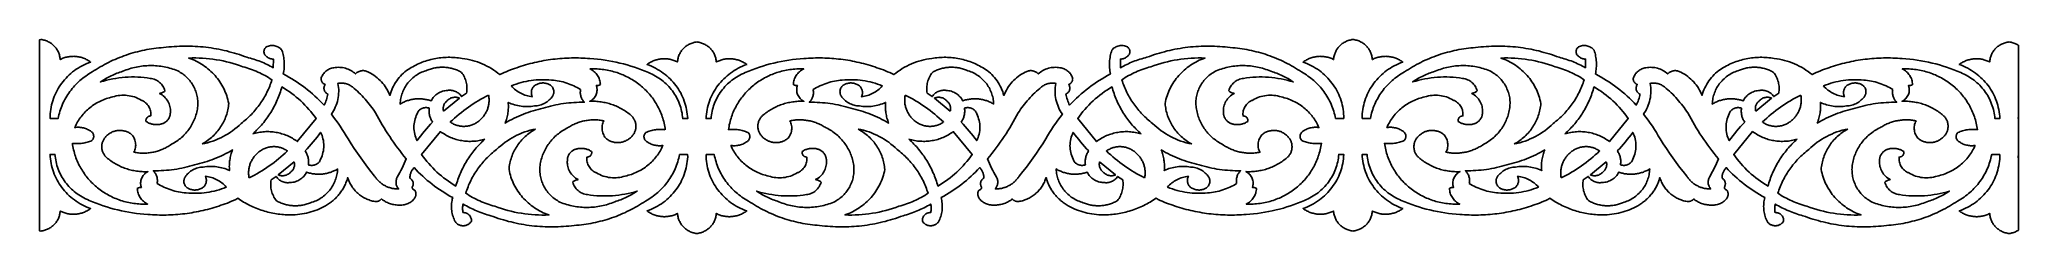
# Model space of a CAD drawing. Extents: x 3705 to 4265, y -775 to -720.
import ezdxf

# ---------------------------------------------------------------- set-up
doc = ezdxf.new("R2010")
doc.units = 0
doc.layers.add('CADRE', color=1, linetype='CONTINUOUS')

msp = doc.modelspace()

# ---------------------------------------------------------------- linework, layer by layer
at = {"layer": 'CADRE'}
for points in [[(4264.73, -773.61), (4264.65, -773.66), (4264.42, -773.79), (4264.18, -773.92), (4263.94, -774.03), (4263.69, -774.14), (4263.43, -774.23), (4263.17, -774.32), (4262.91, -774.39), (4262.64, -774.45), (4262.36, -774.5), (4262.08, -774.54), (4261.8, -774.5), (4261.52, -774.45), (4261.25, -774.39), (4260.99, -774.32), (4260.73, -774.23), (4260.47, -774.14), (4260.22, -774.03), (4259.98, -773.92), (4259.74, -773.79), (4259.51, -773.66), (4259.28, -773.52), (4259.06, -773.36), (4258.85, -773.2), (4258.65, -773.03), (4258.46, -772.86), (4258.27, -772.67), (4258.09, -772.48), (4257.92, -772.28), (4257.76, -772.07), (4257.61, -771.86), (4257.47, -771.64), (4257.33, -771.41), (4257.21, -771.18), (4257.1, -770.94), (4257, -770.7), (4256.9, -770.45), (4256.82, -770.19), (4256.75, -769.94), (4256.7, -769.67), (4256.65, -769.41), (4256.62, -769.14), (4256.6, -768.87), (4256.33, -768.99), (4256.07, -769.11), (4255.8, -769.22), (4255.53, -769.32), (4255.26, -769.41), (4254.98, -769.49), (4254.71, -769.56), (4254.43, -769.62), (4254.15, -769.67), (4253.87, -769.71), (4253.59, -769.74), (4253.31, -769.76), (4253.02, -769.77), (4252.74, -769.77), (4252.46, -769.76), (4252.18, -769.74), (4251.9, -769.71), (4251.62, -769.67), (4251.34, -769.63), (4251.06, -769.57), (4250.79, -769.5), (4250.52, -769.43), (4250.25, -769.34), (4249.98, -769.25), (4249.72, -769.14), (4249.46, -769.03), (4249.2, -768.9), (4248.95, -768.77), (4248.7, -768.63), (4248.45, -768.48), (4248.21, -768.32), (4247.98, -768.15), (4248.6, -767.91), (4249.21, -767.66), (4249.8, -767.38), (4250.38, -767.09), (4250.95, -766.77), (4251.5, -766.44), (4252.04, -766.09), (4252.56, -765.72), (4253.07, -765.33), (4253.56, -764.93), (4254.03, -764.5), (4254.49, -764.07), (4254.93, -763.62), (4255.35, -763.15), (4255.76, -762.67), (4256.14, -762.17), (4256.51, -761.66), (4256.85, -761.14), (4257.18, -760.61), (4257.49, -760.07), (4257.78, -759.51), (4258.04, -758.94), (4258.29, -758.37), (4258.51, -757.78), (4258.71, -757.19), (4258.89, -756.58), (4259.04, -755.97), (4259.18, -755.35), (4259.29, -754.72), (4259.37, -754.09), (4259.43, -753.45), (4259.47, -752.81), (4259.45, -752.16), (4257.17, -752.16), (4257.06, -752.68), (4256.94, -753.19), (4256.81, -753.7), (4256.66, -754.21), (4256.5, -754.7), (4256.32, -755.2), (4256.13, -755.69), (4255.93, -756.17), (4255.71, -756.64), (4255.48, -757.11), (4255.24, -757.58), (4254.99, -758.03), (4254.72, -758.48), (4254.44, -758.92), (4254.15, -759.36), (4253.85, -759.78), (4253.53, -760.2), (4253.21, -760.61), (4252.87, -761.01), (4252.52, -761.4), (4252.16, -761.79), (4251.79, -762.16), (4251.41, -762.52), (4251.01, -762.88), (4250.61, -763.22), (4250.2, -763.56), (4249.78, -763.88), (4249.34, -764.2), (4248.9, -764.5), (4248.45, -764.79), (4247.99, -765.07), (4247.51, -765.34), (4246.96, -765.71), (4246.39, -766.08), (4245.82, -766.43), (4245.24, -766.78), (4244.66, -767.11), (4244.07, -767.44), (4243.48, -767.75), (4242.88, -768.06), (4242.28, -768.35), (4241.67, -768.64), (4241.06, -768.91), (4240.44, -769.18), (4239.82, -769.43), (4239.2, -769.68), (4238.57, -769.91), (4237.93, -770.13), (4237.3, -770.35), (4236.65, -770.55), (4236.01, -770.74), (4235.36, -770.92), (4234.71, -771.09), (4234.06, -771.25), (4233.4, -771.4), (4232.74, -771.54), (4232.07, -771.67), (4231.41, -771.78), (4230.74, -771.89), (4230.07, -771.99), (4229.4, -772.07), (4228.72, -772.14), (4228.05, -772.2), (4227.37, -772.25), (4226.62, -772.35), (4225.87, -772.43), (4225.12, -772.5), (4224.37, -772.55), (4223.62, -772.6), (4222.87, -772.63), (4222.12, -772.65), (4221.36, -772.67), (4220.61, -772.66), (4219.86, -772.65), (4219.11, -772.63), (4218.36, -772.59), (4217.62, -772.55), (4216.87, -772.49), (4216.12, -772.42), (4215.38, -772.34), (4214.64, -772.25), (4213.89, -772.14), (4213.15, -772.03), (4212.41, -771.9), (4211.68, -771.76), (4210.94, -771.61), (4210.21, -771.45), (4209.48, -771.28), (4208.76, -771.1), (4208.03, -770.9), (4207.31, -770.7), (4206.59, -770.48), (4205.88, -770.25), (4205.17, -770.01), (4204.46, -769.76), (4203.75, -769.5), (4203.24, -769.36), (4202.72, -769.21), (4202.21, -769.05), (4201.71, -768.88), (4201.2, -768.7), (4200.7, -768.52), (4200.21, -768.32), (4199.72, -768.12), (4199.23, -767.91), (4198.74, -767.69), (4198.26, -767.46), (4197.79, -767.23), (4197.31, -766.98), (4196.84, -766.73), (4196.38, -766.47), (4195.92, -766.21), (4195.86, -766.51), (4195.81, -766.81), (4195.78, -767.11), (4195.77, -767.42), (4195.78, -767.72), (4195.8, -768.03), (4195.84, -768.33), (4195.9, -768.63), (4196.15, -768.63), (4196.4, -768.66), (4196.64, -768.71), (4196.87, -768.79), (4197.09, -768.89), (4197.29, -769.01), (4197.48, -769.15), (4197.65, -769.3), (4197.81, -769.48), (4197.94, -769.66), (4198.06, -769.87), (4198.15, -770.08), (4198.22, -770.3), (4198.26, -770.54), (4198.28, -770.78), (4198.27, -771.03), (4198.17, -771.19), (4198.05, -771.34), (4197.93, -771.49), (4197.8, -771.62), (4197.66, -771.74), (4197.52, -771.85), (4197.37, -771.95), (4197.22, -772.03), (4197.06, -772.11), (4196.89, -772.18), (4196.72, -772.23), (4196.55, -772.28), (4196.38, -772.31), (4196.21, -772.33), (4196.03, -772.34), (4195.86, -772.34), (4195.68, -772.34), (4195.51, -772.31), (4195.34, -772.28), (4195.17, -772.24), (4195, -772.19), (4194.84, -772.12), (4194.68, -772.05), (4194.52, -771.97), (4194.37, -771.87), (4194.23, -771.76), (4194.09, -771.65), (4193.96, -771.52), (4193.84, -771.38), (4193.72, -771.23), (4193.62, -771.07), (4193.52, -770.9), (4193.35, -770.52), (4193.2, -770.12), (4193.07, -769.72), (4192.95, -769.32), (4192.85, -768.91), (4192.77, -768.5), (4192.71, -768.09), (4192.67, -767.68), (4192.64, -767.26), (4192.63, -766.85), (4192.64, -766.43), (4192.67, -766.01), (4192.72, -765.6), (4192.79, -765.18), (4192.87, -764.77), (4192.98, -764.36), (4192.21, -763.94), (4191.45, -763.5), (4190.71, -763.05), (4189.97, -762.58), (4189.25, -762.1), (4188.53, -761.6), (4187.83, -761.09), (4187.14, -760.56), (4186.46, -760.02), (4185.79, -759.47), (4185.13, -758.9), (4184.49, -758.32), (4183.86, -757.73), (4183.24, -757.12), (4182.63, -756.5), (4182.04, -755.87), (4181.9, -756.02), (4181.77, -756.18), (4181.65, -756.35), (4181.53, -756.52), (4181.43, -756.7), (4181.33, -756.88), (4181.24, -757.06), (4181.16, -757.25), (4181.09, -757.44), (4181.03, -757.63), (4180.98, -757.83), (4180.94, -758.03), (4180.9, -758.23), (4180.88, -758.43), (4180.86, -758.64), (4180.86, -758.84), (4181.03, -758.95), (4181.18, -759.06), (4181.31, -759.19), (4181.43, -759.33), (4181.53, -759.48), (4181.62, -759.64), (4181.69, -759.8), (4181.75, -759.97), (4181.78, -760.15), (4181.8, -760.33), (4181.8, -760.51), (4181.78, -760.68), (4181.74, -760.86), (4181.69, -761.04), (4181.61, -761.21), (4181.51, -761.38), (4181.52, -761.46), (4181.52, -761.55), (4181.54, -761.63), (4181.57, -761.71), (4181.64, -761.86), (4181.73, -761.99), (4181.85, -762.11), (4181.99, -762.2), (4182.14, -762.27), (4182.22, -762.3), (4182.31, -762.32), (4182.38, -762.46), (4182.44, -762.61), (4182.49, -762.76), (4182.53, -762.91), (4182.56, -763.07), (4182.58, -763.22), (4182.58, -763.38), (4182.57, -763.53), (4182.55, -763.69), (4182.52, -763.84), (4182.48, -763.99), (4182.43, -764.14), (4182.37, -764.28), (4182.29, -764.42), (4182.21, -764.56), (4182.11, -764.69), (4181.9, -764.93), (4181.68, -765.15), (4181.45, -765.35), (4181.21, -765.54), (4180.95, -765.72), (4180.68, -765.88), (4180.41, -766.02), (4180.13, -766.14), (4179.83, -766.25), (4179.54, -766.34), (4179.23, -766.41), (4178.93, -766.46), (4178.61, -766.5), (4178.3, -766.51), (4177.98, -766.51), (4177.66, -766.48), (4177.33, -766.47), (4177, -766.45), (4176.67, -766.41), (4176.35, -766.36), (4176.03, -766.29), (4175.71, -766.22), (4175.4, -766.13), (4175.09, -766.02), (4174.79, -765.91), (4174.49, -765.78), (4174.2, -765.64), (4173.91, -765.48), (4173.63, -765.32), (4173.36, -765.14), (4173.09, -764.95), (4172.83, -764.75), (4172.75, -764.84), (4172.66, -764.93), (4172.56, -765.02), (4172.46, -765.09), (4172.35, -765.16), (4172.24, -765.23), (4172.01, -765.34), (4171.77, -765.42), (4171.65, -765.45), (4171.52, -765.47), (4171.39, -765.48), (4171.27, -765.49), (4171.14, -765.49), (4171, -765.48), (4170.66, -765.42), (4170.32, -765.34), (4169.98, -765.25), (4169.65, -765.15), (4169.32, -765.04), (4169, -764.92), (4168.68, -764.78), (4168.37, -764.64), (4168.07, -764.49), (4167.77, -764.33), (4167.48, -764.15), (4167.2, -763.97), (4166.92, -763.78), (4166.65, -763.58), (4166.38, -763.37), (4166.13, -763.15), (4165.88, -762.93), (4165.64, -762.7), (4165.41, -762.45), (4165.19, -762.2), (4164.98, -761.95), (4164.77, -761.68), (4164.58, -761.41), (4164.39, -761.13), (4164.22, -760.84), (4164.05, -760.55), (4163.9, -760.25), (4163.75, -759.95), (4163.62, -759.64), (4163.49, -759.32), (4163.38, -759), (4163.28, -758.67), (4163.19, -758.99), (4163.09, -759.3), (4162.99, -759.6), (4162.87, -759.91), (4162.75, -760.21), (4162.62, -760.51), (4162.49, -760.8), (4162.34, -761.09), (4162.19, -761.37), (4162.04, -761.66), (4161.87, -761.94), (4161.7, -762.21), (4161.52, -762.48), (4161.34, -762.75), (4161.15, -763.01), (4160.95, -763.26), (4160.75, -763.52), (4160.54, -763.76), (4160.33, -764.01), (4160.11, -764.25), (4159.88, -764.48), (4159.64, -764.71), (4159.41, -764.93), (4159.16, -765.14), (4158.91, -765.36), (4158.66, -765.56), (4158.39, -765.76), (4158.13, -765.95), (4157.86, -766.14), (4157.58, -766.32), (4157.3, -766.5), (4157.01, -766.67), (4156.44, -766.98), (4155.86, -767.26), (4155.27, -767.53), (4154.67, -767.79), (4154.07, -768.02), (4153.46, -768.23), (4152.84, -768.42), (4152.22, -768.6), (4151.59, -768.75), (4150.96, -768.89), (4150.32, -769.01), (4149.68, -769.1), (4149.03, -769.18), (4148.38, -769.23), (4147.73, -769.27), (4147.08, -769.29), (4146.57, -769.28), (4146.07, -769.26), (4145.57, -769.23), (4145.07, -769.19), (4144.58, -769.15), (4144.08, -769.09), (4143.59, -769.03), (4143.09, -768.95), (4142.6, -768.87), (4142.12, -768.78), (4141.63, -768.68), (4141.15, -768.57), (4140.66, -768.45), (4140.18, -768.32), (4139.71, -768.18), (4139.23, -768.04), (4138.76, -767.89), (4138.3, -767.72), (4137.83, -767.55), (4137.37, -767.37), (4136.91, -767.19), (4136.46, -766.99), (4136.01, -766.79), (4135.56, -766.57), (4135.12, -766.35), (4134.68, -766.12), (4134.24, -765.88), (4133.81, -765.64), (4133.39, -765.38), (4132.97, -765.12), (4132.55, -764.85), (4132.14, -764.57), (4131.57, -764.87), (4130.99, -765.15), (4130.4, -765.42), (4129.81, -765.67), (4129.21, -765.91), (4128.6, -766.14), (4127.99, -766.35), (4127.37, -766.55), (4126.75, -766.76), (4126.13, -766.97), (4125.5, -767.16), (4124.87, -767.35), (4124.24, -767.53), (4123.61, -767.7), (4122.97, -767.86), (4122.33, -768.01), (4121.69, -768.16), (4121.05, -768.3), (4120.41, -768.42), (4119.76, -768.54), (4119.12, -768.65), (4118.47, -768.76), (4117.82, -768.85), (4117.17, -768.94), (4116.52, -769.01), (4115.87, -769.08), (4115.21, -769.14), (4114.56, -769.19), (4113.91, -769.23), (4113.25, -769.26), (4112.59, -769.29), (4111.94, -769.31), (4111.28, -769.31), (4110.62, -769.31), (4109.96, -769.3), (4109.31, -769.28), (4108.65, -769.25), (4107.99, -769.22), (4107.33, -769.17), (4106.68, -769.12), (4105.6, -769.05), (4104.53, -768.95), (4103.46, -768.83), (4102.4, -768.69), (4101.34, -768.52), (4100.29, -768.33), (4099.24, -768.11), (4098.19, -767.87), (4097.16, -767.61), (4096.12, -767.33), (4095.1, -767.02), (4094.08, -766.69), (4093.07, -766.34), (4092.07, -765.96), (4091.08, -765.56), (4090.09, -765.14), (4089.58, -764.92), (4089.08, -764.69), (4088.59, -764.44), (4088.11, -764.18), (4087.64, -763.9), (4087.19, -763.61), (4086.74, -763.3), (4086.31, -762.98), (4085.89, -762.64), (4085.49, -762.29), (4085.1, -761.93), (4084.72, -761.56), (4084.35, -761.17), (4084, -760.78), (4083.66, -760.37), (4083.34, -759.95), (4083.04, -759.52), (4082.74, -759.08), (4082.47, -758.63), (4082.21, -758.17), (4081.96, -757.71), (4081.74, -757.23), (4081.53, -756.75), (4081.33, -756.26), (4081.15, -755.76), (4081, -755.25), (4080.85, -754.74), (4080.73, -754.22), (4080.63, -753.7), (4080.54, -753.17), (4080.47, -752.64), (4080.42, -752.1), (4079.03, -752.12), (4079.06, -752.77), (4079.12, -753.4), (4079.21, -754.04), (4079.32, -754.66), (4079.45, -755.28), (4079.61, -755.89), (4079.79, -756.5), (4079.99, -757.09), (4080.21, -757.68), (4080.45, -758.26), (4080.72, -758.82), (4081.01, -759.38), (4081.31, -759.92), (4081.64, -760.46), (4081.99, -760.98), (4082.35, -761.49), (4082.74, -761.98), (4083.14, -762.46), (4083.56, -762.93), (4084, -763.38), (4084.46, -763.82), (4084.93, -764.24), (4085.43, -764.64), (4085.93, -765.03), (4086.45, -765.4), (4086.99, -765.75), (4087.54, -766.09), (4088.11, -766.4), (4088.69, -766.7), (4089.29, -766.97), (4089.9, -767.22), (4090.52, -767.46), (4090.28, -767.63), (4090.04, -767.79), (4089.8, -767.94), (4089.55, -768.08), (4089.3, -768.22), (4089.04, -768.34), (4088.78, -768.45), (4088.52, -768.56), (4088.25, -768.65), (4087.98, -768.74), (4087.71, -768.81), (4087.43, -768.88), (4087.16, -768.94), (4086.88, -768.99), (4086.6, -769.02), (4086.32, -769.05), (4086.04, -769.07), (4085.76, -769.08), (4085.47, -769.08), (4085.19, -769.07), (4084.91, -769.05), (4084.63, -769.02), (4084.35, -768.98), (4084.07, -768.93), (4083.79, -768.87), (4083.51, -768.8), (4083.24, -768.72), (4082.96, -768.63), (4082.69, -768.53), (4082.43, -768.43), (4082.16, -768.31), (4081.9, -768.18), (4081.88, -768.45), (4081.84, -768.72), (4081.8, -768.99), (4081.74, -769.25), (4081.67, -769.51), (4081.59, -769.76), (4081.5, -770.01), (4081.4, -770.25), (4081.29, -770.49), (4081.16, -770.72), (4081.03, -770.95), (4080.89, -771.17), (4080.74, -771.38), (4080.57, -771.59), (4080.4, -771.79), (4080.23, -771.98), (4080.04, -772.17), (4079.84, -772.35), (4079.64, -772.51), (4079.43, -772.68), (4079.21, -772.83), (4078.99, -772.97), (4078.76, -773.11), (4078.52, -773.23), (4078.28, -773.35), (4078.03, -773.45), (4077.77, -773.54), (4077.51, -773.63), (4077.24, -773.7), (4076.97, -773.76), (4076.7, -773.81), (4076.42, -773.85), (4076.14, -773.81), (4075.86, -773.76), (4075.59, -773.7), (4075.32, -773.63), (4075.06, -773.54), (4074.8, -773.45), (4074.55, -773.35), (4074.31, -773.23), (4074.07, -773.11), (4073.84, -772.97), (4073.62, -772.83), (4073.4, -772.68), (4073.19, -772.51), (4072.99, -772.35), (4072.79, -772.17), (4072.6, -771.98), (4072.43, -771.79), (4072.26, -771.59), (4072.09, -771.38), (4071.94, -771.17), (4071.8, -770.95), (4071.67, -770.72), (4071.54, -770.49), (4071.43, -770.25), (4071.33, -770.01), (4071.24, -769.76), (4071.16, -769.51), (4071.09, -769.25), (4071.03, -768.99), (4070.99, -768.72), (4070.95, -768.45), (4070.93, -768.18), (4070.67, -768.31), (4070.4, -768.43), (4070.14, -768.53), (4069.87, -768.63), (4069.59, -768.72), (4069.32, -768.8), (4069.04, -768.87), (4068.76, -768.93), (4068.48, -768.98), (4068.2, -769.02), (4067.92, -769.05), (4067.64, -769.07), (4067.36, -769.08), (4067.08, -769.08), (4066.79, -769.07), (4066.51, -769.05), (4066.23, -769.02), (4065.95, -768.99), (4065.67, -768.94), (4065.4, -768.88), (4065.12, -768.81), (4064.85, -768.74), (4064.58, -768.65), (4064.31, -768.56), (4064.05, -768.45), (4063.79, -768.34), (4063.53, -768.22), (4063.28, -768.08), (4063.03, -767.94), (4062.79, -767.79), (4062.55, -767.63), (4062.31, -767.46), (4062.93, -767.22), (4063.54, -766.97), (4064.14, -766.7), (4064.72, -766.4), (4065.29, -766.09), (4065.84, -765.75), (4066.38, -765.4), (4066.9, -765.03), (4067.41, -764.64), (4067.9, -764.24), (4068.37, -763.82), (4068.83, -763.38), (4069.27, -762.93), (4069.69, -762.46), (4070.09, -761.98), (4070.48, -761.49), (4070.84, -760.98), (4071.19, -760.46), (4071.52, -759.92), (4071.82, -759.38), (4072.11, -758.82), (4072.38, -758.26), (4072.62, -757.68), (4072.84, -757.09), (4073.05, -756.5), (4073.22, -755.89), (4073.38, -755.28), (4073.51, -754.66), (4073.62, -754.04), (4073.71, -753.4), (4073.77, -752.77), (4073.8, -752.12), (4072.41, -752.1), (4072.36, -752.64), (4072.29, -753.17), (4072.2, -753.7), (4072.1, -754.22), (4071.98, -754.74), (4071.84, -755.25), (4071.68, -755.76), (4071.5, -756.26), (4071.31, -756.75), (4071.09, -757.23), (4070.87, -757.71), (4070.62, -758.17), (4070.36, -758.63), (4070.09, -759.08), (4069.79, -759.52), (4069.49, -759.95), (4069.17, -760.37), (4068.83, -760.78), (4068.48, -761.17), (4068.11, -761.56), (4067.73, -761.93), (4067.34, -762.29), (4066.94, -762.64), (4066.52, -762.98), (4066.09, -763.3), (4065.64, -763.61), (4065.19, -763.9), (4064.72, -764.18), (4064.24, -764.44), (4063.75, -764.69), (4063.25, -764.92), (4062.74, -765.14), (4061.75, -765.56), (4060.76, -765.96), (4059.76, -766.34), (4058.75, -766.69), (4057.73, -767.02), (4056.71, -767.33), (4055.67, -767.61), (4054.64, -767.87), (4053.59, -768.11), (4052.54, -768.33), (4051.49, -768.52), (4050.43, -768.69), (4049.37, -768.83), (4048.3, -768.95), (4047.23, -769.05), (4046.15, -769.12), (4045.5, -769.17), (4044.84, -769.22), (4044.18, -769.25), (4043.52, -769.28), (4042.87, -769.3), (4042.21, -769.31), (4041.55, -769.31), (4040.89, -769.31), (4040.24, -769.29), (4039.58, -769.26), (4038.93, -769.23), (4038.27, -769.19), (4037.62, -769.14), (4036.96, -769.08), (4036.31, -769.01), (4035.66, -768.94), (4035.01, -768.85), (4034.36, -768.76), (4033.71, -768.65), (4033.07, -768.54), (4032.42, -768.42), (4031.78, -768.3), (4031.14, -768.16), (4030.5, -768.01), (4029.86, -767.86), (4029.22, -767.7), (4028.59, -767.53), (4027.96, -767.35), (4027.33, -767.16), (4026.7, -766.97), (4026.08, -766.76), (4025.46, -766.55), (4024.84, -766.35), (4024.23, -766.14), (4023.62, -765.91), (4023.02, -765.67), (4022.43, -765.42), (4021.84, -765.15), (4021.26, -764.87), (4020.69, -764.57), (4020.28, -764.85), (4019.86, -765.12), (4019.44, -765.38), (4019.02, -765.64), (4018.59, -765.88), (4018.15, -766.12), (4017.71, -766.35), (4017.27, -766.57), (4016.82, -766.79), (4016.37, -766.99), (4015.92, -767.19), (4015.46, -767.37), (4015, -767.55), (4014.53, -767.72), (4014.07, -767.89), (4013.6, -768.04), (4013.12, -768.18), (4012.65, -768.32), (4012.17, -768.45), (4011.68, -768.57), (4011.2, -768.68), (4010.71, -768.78), (4010.23, -768.87), (4009.74, -768.95), (4009.24, -769.03), (4008.75, -769.09), (4008.25, -769.15), (4007.76, -769.19), (4007.26, -769.23), (4006.76, -769.26), (4006.26, -769.28), (4005.75, -769.29), (4005.1, -769.27), (4004.45, -769.23), (4003.8, -769.18), (4003.16, -769.1), (4002.51, -769.01), (4001.87, -768.89), (4001.24, -768.75), (4000.61, -768.6), (3999.99, -768.42), (3999.37, -768.23), (3998.76, -768.02), (3998.16, -767.79), (3997.56, -767.53), (3996.97, -767.26), (3996.39, -766.98), (3995.82, -766.67), (3995.53, -766.5), (3995.25, -766.32), (3994.97, -766.14), (3994.7, -765.95), (3994.44, -765.76), (3994.18, -765.56), (3993.92, -765.36), (3993.67, -765.14), (3993.42, -764.93), (3993.19, -764.71), (3992.95, -764.48), (3992.73, -764.25), (3992.5, -764.01), (3992.29, -763.76), (3992.08, -763.52), (3991.88, -763.26), (3991.68, -763.01), (3991.49, -762.75), (3991.31, -762.48), (3991.13, -762.21), (3990.96, -761.94), (3990.79, -761.66), (3990.64, -761.37), (3990.49, -761.09), (3990.35, -760.8), (3990.21, -760.51), (3990.08, -760.21), (3989.96, -759.91), (3989.85, -759.6), (3989.74, -759.3), (3989.64, -758.99), (3989.55, -758.67), (3989.45, -759), (3989.34, -759.32), (3989.21, -759.64), (3989.08, -759.95), (3988.93, -760.25), (3988.78, -760.55), (3988.61, -760.84), (3988.44, -761.13), (3988.25, -761.41), (3988.06, -761.68), (3987.85, -761.95), (3987.64, -762.2), (3987.42, -762.45), (3987.19, -762.7), (3986.95, -762.93), (3986.7, -763.15), (3986.45, -763.37), (3986.18, -763.58), (3985.91, -763.78), (3985.64, -763.97), (3985.35, -764.15), (3985.06, -764.33), (3984.76, -764.49), (3984.46, -764.64), (3984.15, -764.78), (3983.83, -764.92), (3983.51, -765.04), (3983.18, -765.15), (3982.85, -765.25), (3982.51, -765.34), (3982.17, -765.42), (3981.83, -765.48), (3981.7, -765.49), (3981.57, -765.49), (3981.44, -765.48), (3981.31, -765.47), (3981.18, -765.45), (3981.06, -765.42), (3980.82, -765.34), (3980.59, -765.23), (3980.48, -765.16), (3980.37, -765.09), (3980.27, -765.02), (3980.18, -764.93), (3980.08, -764.84), (3980, -764.75), (3979.74, -764.95), (3979.47, -765.14), (3979.2, -765.32), (3978.92, -765.48), (3978.63, -765.64), (3978.34, -765.78), (3978.04, -765.91), (3977.74, -766.02), (3977.43, -766.13), (3977.12, -766.22), (3976.8, -766.29), (3976.48, -766.36), (3976.16, -766.41), (3975.83, -766.45), (3975.5, -766.47), (3975.17, -766.48), (3974.85, -766.51), (3974.53, -766.51), (3974.22, -766.5), (3973.91, -766.46), (3973.6, -766.41), (3973.29, -766.34), (3973, -766.25), (3972.71, -766.14), (3972.42, -766.02), (3972.15, -765.88), (3971.88, -765.72), (3971.63, -765.54), (3971.38, -765.35), (3971.15, -765.15), (3970.93, -764.93), (3970.72, -764.69), (3970.62, -764.56), (3970.54, -764.42), (3970.46, -764.28), (3970.4, -764.14), (3970.35, -763.99), (3970.31, -763.84), (3970.28, -763.69), (3970.26, -763.53), (3970.25, -763.38), (3970.26, -763.22), (3970.27, -763.07), (3970.3, -762.91), (3970.34, -762.76), (3970.39, -762.61), (3970.45, -762.46), (3970.52, -762.32), (3970.61, -762.3), (3970.69, -762.27), (3970.77, -762.24), (3970.85, -762.2), (3970.98, -762.11), (3971.1, -761.99), (3971.2, -761.86), (3971.26, -761.71), (3971.31, -761.55), (3971.32, -761.46), (3971.32, -761.38), (3971.22, -761.21), (3971.14, -761.04), (3971.09, -760.86), (3971.05, -760.68), (3971.03, -760.51), (3971.03, -760.33), (3971.05, -760.15), (3971.08, -759.97), (3971.14, -759.8), (3971.21, -759.64), (3971.3, -759.48), (3971.4, -759.33), (3971.52, -759.19), (3971.65, -759.06), (3971.8, -758.95), (3971.97, -758.84), (3971.97, -758.64), (3971.95, -758.43), (3971.93, -758.23), (3971.89, -758.03), (3971.85, -757.83), (3971.8, -757.63), (3971.74, -757.44), (3971.67, -757.25), (3971.59, -757.06), (3971.5, -756.88), (3971.4, -756.7), (3971.3, -756.52), (3971.18, -756.35), (3971.06, -756.18), (3970.93, -756.02), (3970.79, -755.87), (3970.2, -756.5), (3969.59, -757.12), (3968.97, -757.73), (3968.34, -758.32), (3967.7, -758.9), (3967.04, -759.47), (3966.37, -760.02), (3965.69, -760.56), (3965, -761.09), (3964.3, -761.6), (3963.58, -762.1), (3962.86, -762.58), (3962.12, -763.05), (3961.38, -763.5), (3960.62, -763.94), (3959.85, -764.36), (3959.96, -764.77), (3960.04, -765.18), (3960.11, -765.6), (3960.16, -766.01), (3960.19, -766.43), (3960.2, -766.85), (3960.19, -767.26), (3960.16, -767.68), (3960.12, -768.09), (3960.06, -768.5), (3959.98, -768.91), (3959.88, -769.32), (3959.76, -769.72), (3959.63, -770.12), (3959.48, -770.52), (3959.31, -770.9), (3959.21, -771.07), (3959.11, -771.23), (3958.99, -771.38), (3958.87, -771.52), (3958.74, -771.65), (3958.6, -771.76), (3958.46, -771.87), (3958.31, -771.97), (3958.15, -772.05), (3957.99, -772.12), (3957.83, -772.19), (3957.66, -772.24), (3957.49, -772.28), (3957.32, -772.31), (3957.15, -772.34), (3956.97, -772.34), (3956.8, -772.34), (3956.62, -772.33), (3956.45, -772.31), (3956.28, -772.28), (3956.11, -772.23), (3955.94, -772.18), (3955.77, -772.11), (3955.61, -772.03), (3955.46, -771.95), (3955.31, -771.85), (3955.17, -771.74), (3955.03, -771.62), (3954.9, -771.49), (3954.78, -771.34), (3954.67, -771.19), (3954.56, -771.03), (3954.55, -770.78), (3954.57, -770.54), (3954.61, -770.3), (3954.68, -770.08), (3954.77, -769.87), (3954.89, -769.66), (3955.03, -769.48), (3955.18, -769.3), (3955.35, -769.15), (3955.54, -769.01), (3955.74, -768.89), (3955.96, -768.79), (3956.19, -768.71), (3956.43, -768.66), (3956.68, -768.63), (3956.93, -768.63), (3956.99, -768.33), (3957.03, -768.03), (3957.05, -767.72), (3957.06, -767.42), (3957.05, -767.11), (3957.02, -766.81), (3956.97, -766.51), (3956.91, -766.21), (3956.45, -766.47), (3955.99, -766.73), (3955.52, -766.98), (3955.05, -767.23), (3954.57, -767.46), (3954.09, -767.69), (3953.6, -767.91), (3953.11, -768.12), (3952.62, -768.32), (3952.13, -768.52), (3951.63, -768.7), (3951.12, -768.88), (3950.62, -769.05), (3950.11, -769.21), (3949.59, -769.36), (3949.08, -769.5), (3948.37, -769.76), (3947.67, -770.01), (3946.95, -770.25), (3946.24, -770.48), (3945.52, -770.7), (3944.8, -770.9), (3944.07, -771.1), (3943.35, -771.28), (3942.62, -771.45), (3941.89, -771.61), (3941.15, -771.76), (3940.42, -771.9), (3939.68, -772.03), (3938.94, -772.14), (3938.2, -772.25), (3937.45, -772.34), (3936.71, -772.42), (3935.96, -772.49), (3935.21, -772.55), (3934.47, -772.59), (3933.72, -772.63), (3932.97, -772.65), (3932.22, -772.66), (3931.47, -772.67), (3930.71, -772.65), (3929.96, -772.63), (3929.21, -772.6), (3928.46, -772.55), (3927.71, -772.5), (3926.96, -772.43), (3926.21, -772.35), (3925.46, -772.25), (3924.78, -772.2), (3924.11, -772.14), (3923.43, -772.07), (3922.76, -771.99), (3922.09, -771.89), (3921.42, -771.78), (3920.76, -771.67), (3920.09, -771.54), (3919.43, -771.4), (3918.77, -771.25), (3918.12, -771.09), (3917.47, -770.92), (3916.82, -770.74), (3916.18, -770.55), (3915.54, -770.35), (3914.9, -770.13), (3914.26, -769.91), (3913.63, -769.68), (3913.01, -769.43), (3912.39, -769.18), (3911.77, -768.91), (3911.16, -768.64), (3910.55, -768.35), (3909.95, -768.06), (3909.35, -767.75), (3908.76, -767.44), (3908.17, -767.11), (3907.59, -766.78), (3907.01, -766.43), (3906.44, -766.08), (3905.88, -765.71), (3905.32, -765.34), (3904.84, -765.07), (3904.38, -764.79), (3903.93, -764.5), (3903.49, -764.2), (3903.06, -763.88), (3902.63, -763.56), (3902.22, -763.22), (3901.82, -762.88), (3901.42, -762.52), (3901.04, -762.16), (3900.67, -761.79), (3900.31, -761.4), (3899.96, -761.01), (3899.62, -760.61), (3899.3, -760.2), (3898.98, -759.78), (3898.68, -759.36), (3898.39, -758.92), (3898.11, -758.48), (3897.84, -758.03), (3897.59, -757.58), (3897.35, -757.11), (3897.12, -756.64), (3896.9, -756.17), (3896.7, -755.69), (3896.51, -755.2), (3896.33, -754.7), (3896.17, -754.21), (3896.02, -753.7), (3895.89, -753.19), (3895.77, -752.68), (3895.66, -752.16), (3893.38, -752.16), (3893.36, -752.81), (3893.4, -753.45), (3893.46, -754.09), (3893.54, -754.72), (3893.65, -755.35), (3893.79, -755.97), (3893.94, -756.58), (3894.12, -757.19), (3894.32, -757.78), (3894.54, -758.37), (3894.79, -758.94), (3895.05, -759.51), (3895.34, -760.07), (3895.65, -760.61), (3895.98, -761.14), (3896.32, -761.66), (3896.69, -762.17), (3897.07, -762.67), (3897.48, -763.15), (3897.9, -763.62), (3898.34, -764.07), (3898.8, -764.5), (3899.27, -764.93), (3899.76, -765.33), (3900.27, -765.72), (3900.79, -766.09), (3901.33, -766.44), (3901.88, -766.77), (3902.45, -767.09), (3903.03, -767.38), (3903.62, -767.66), (3904.23, -767.91), (3904.85, -768.15), (3904.62, -768.32), (3904.38, -768.48), (3904.13, -768.63), (3903.88, -768.77), (3903.63, -768.9), (3903.38, -769.03), (3903.11, -769.14), (3902.85, -769.25), (3902.58, -769.34), (3902.31, -769.43), (3902.04, -769.5), (3901.77, -769.57), (3901.49, -769.63), (3901.21, -769.67), (3900.93, -769.71), (3900.65, -769.74), (3900.37, -769.76), (3900.09, -769.77), (3899.81, -769.77), (3899.53, -769.76), (3899.24, -769.74), (3898.96, -769.71), (3898.68, -769.67), (3898.4, -769.62), (3898.12, -769.56), (3897.85, -769.49), (3897.57, -769.41), (3897.3, -769.32), (3897.03, -769.22), (3896.76, -769.11), (3896.5, -768.99), (3896.23, -768.87), (3896.21, -769.14), (3896.18, -769.41), (3896.13, -769.67), (3896.08, -769.94), (3896.01, -770.19), (3895.93, -770.45), (3895.84, -770.7), (3895.73, -770.94), (3895.62, -771.18), (3895.5, -771.41), (3895.36, -771.64), (3895.22, -771.86), (3895.07, -772.07), (3894.91, -772.28), (3894.74, -772.48), (3894.56, -772.67), (3894.37, -772.86), (3894.18, -773.03), (3893.98, -773.2), (3893.77, -773.36), (3893.55, -773.52), (3893.32, -773.66), (3893.09, -773.79), (3892.85, -773.92), (3892.61, -774.03), (3892.36, -774.14), (3892.1, -774.23), (3891.84, -774.32), (3891.58, -774.39), (3891.3, -774.45), (3891.03, -774.5), (3890.75, -774.54), (3890.47, -774.5), (3890.19, -774.45), (3889.92, -774.39), (3889.66, -774.32), (3889.39, -774.23), (3889.14, -774.14), (3888.89, -774.03), (3888.64, -773.92), (3888.41, -773.79), (3888.18, -773.66), (3887.95, -773.52), (3887.73, -773.36), (3887.52, -773.2), (3887.32, -773.03), (3887.12, -772.86), (3886.94, -772.67), (3886.76, -772.48), (3886.59, -772.28), (3886.43, -772.07), (3886.28, -771.86), (3886.13, -771.64), (3886, -771.41), (3885.88, -771.18), (3885.77, -770.94), (3885.66, -770.7), (3885.57, -770.45), (3885.49, -770.19), (3885.42, -769.94), (3885.36, -769.67), (3885.32, -769.41), (3885.28, -769.14), (3885.26, -768.87), (3885, -768.99), (3884.74, -769.11), (3884.47, -769.22), (3884.2, -769.32), (3883.93, -769.41), (3883.65, -769.49), (3883.38, -769.56), (3883.1, -769.62), (3882.82, -769.67), (3882.54, -769.71), (3882.25, -769.74), (3881.97, -769.76), (3881.69, -769.77), (3881.41, -769.77), (3881.13, -769.76), (3880.84, -769.74), (3880.56, -769.71), (3880.28, -769.67), (3880.01, -769.63), (3879.73, -769.57), (3879.46, -769.5), (3879.18, -769.43), (3878.91, -769.34), (3878.65, -769.25), (3878.38, -769.14), (3878.12, -769.03), (3877.87, -768.9), (3877.61, -768.77), (3877.36, -768.63), (3877.12, -768.48), (3876.88, -768.32), (3876.65, -768.15), (3877.27, -767.91), (3877.88, -767.66), (3878.47, -767.38), (3879.05, -767.09), (3879.62, -766.77), (3880.17, -766.44), (3880.71, -766.09), (3881.23, -765.72), (3881.74, -765.33), (3882.23, -764.93), (3882.7, -764.5), (3883.16, -764.07), (3883.6, -763.62), (3884.02, -763.15), (3884.42, -762.67), (3884.81, -762.17), (3885.18, -761.66), (3885.52, -761.14), (3885.85, -760.61), (3886.16, -760.07), (3886.44, -759.51), (3886.71, -758.94), (3886.95, -758.37), (3887.18, -757.78), (3887.38, -757.19), (3887.56, -756.58), (3887.71, -755.97), (3887.85, -755.35), (3887.95, -754.72), (3888.04, -754.09), (3888.1, -753.45), (3888.14, -752.81), (3888.12, -752.16), (3885.84, -752.16), (3885.73, -752.68), (3885.61, -753.19), (3885.48, -753.7), (3885.33, -754.21), (3885.16, -754.7), (3884.99, -755.2), (3884.8, -755.69), (3884.6, -756.17), (3884.38, -756.64), (3884.15, -757.11), (3883.91, -757.58), (3883.66, -758.03), (3883.39, -758.48), (3883.11, -758.92), (3882.82, -759.36), (3882.52, -759.78), (3882.2, -760.2), (3881.88, -760.61), (3881.54, -761.01), (3881.19, -761.4), (3880.83, -761.79), (3880.46, -762.16), (3880.07, -762.52), (3879.68, -762.88), (3879.28, -763.22), (3878.87, -763.56), (3878.44, -763.88), (3878.01, -764.2), (3877.57, -764.5), (3877.11, -764.79), (3876.65, -765.07), (3876.18, -765.34), (3875.62, -765.71), (3875.06, -766.08), (3874.49, -766.43), (3873.91, -766.78), (3873.33, -767.11), (3872.74, -767.44), (3872.15, -767.75), (3871.55, -768.06), (3870.95, -768.35), (3870.34, -768.64), (3869.73, -768.91), (3869.11, -769.18), (3868.49, -769.43), (3867.86, -769.68), (3867.23, -769.91), (3866.6, -770.13), (3865.96, -770.35), (3865.32, -770.55), (3864.68, -770.74), (3864.03, -770.92), (3863.38, -771.09), (3862.72, -771.25), (3862.07, -771.4), (3861.41, -771.54), (3860.74, -771.67), (3860.08, -771.78), (3859.41, -771.89), (3858.74, -771.99), (3858.07, -772.07), (3857.39, -772.14), (3856.72, -772.2), (3856.04, -772.25), (3855.29, -772.35), (3854.54, -772.43), (3853.79, -772.5), (3853.04, -772.55), (3852.29, -772.6), (3851.53, -772.63), (3850.78, -772.65), (3850.03, -772.67), (3849.28, -772.66), (3848.53, -772.65), (3847.78, -772.63), (3847.03, -772.59), (3846.28, -772.55), (3845.54, -772.49), (3844.79, -772.42), (3844.05, -772.34), (3843.3, -772.25), (3842.56, -772.14), (3841.82, -772.03), (3841.08, -771.9), (3840.35, -771.76), (3839.61, -771.61), (3838.88, -771.45), (3838.15, -771.28), (3837.42, -771.1), (3836.7, -770.9), (3835.98, -770.7), (3835.26, -770.48), (3834.54, -770.25), (3833.83, -770.01), (3833.12, -769.76), (3832.42, -769.5), (3831.9, -769.36), (3831.39, -769.21), (3830.88, -769.05), (3830.38, -768.88), (3829.87, -768.7), (3829.37, -768.52), (3828.88, -768.32), (3828.38, -768.12), (3827.9, -767.91), (3827.41, -767.69), (3826.93, -767.46), (3826.45, -767.23), (3825.98, -766.98), (3825.51, -766.73), (3825.05, -766.47), (3824.59, -766.21), (3824.53, -766.51), (3824.48, -766.81), (3824.45, -767.11), (3824.44, -767.42), (3824.44, -767.72), (3824.47, -768.03), (3824.51, -768.33), (3824.57, -768.63), (3824.82, -768.63), (3825.07, -768.66), (3825.31, -768.71), (3825.54, -768.79), (3825.75, -768.89), (3825.96, -769.01), (3826.15, -769.15), (3826.32, -769.3), (3826.47, -769.48), (3826.61, -769.66), (3826.72, -769.87), (3826.82, -770.08), (3826.89, -770.3), (3826.93, -770.54), (3826.95, -770.78), (3826.94, -771.03), (3826.83, -771.19), (3826.72, -771.34), (3826.6, -771.49), (3826.47, -771.62), (3826.33, -771.74), (3826.19, -771.85), (3826.04, -771.95), (3825.88, -772.03), (3825.72, -772.11), (3825.56, -772.18), (3825.39, -772.23), (3825.22, -772.28), (3825.05, -772.31), (3824.88, -772.33), (3824.7, -772.34), (3824.53, -772.34), (3824.35, -772.34), (3824.18, -772.31), (3824.01, -772.28), (3823.84, -772.24), (3823.67, -772.19), (3823.5, -772.12), (3823.34, -772.05), (3823.19, -771.97), (3823.04, -771.87), (3822.9, -771.76), (3822.76, -771.65), (3822.63, -771.52), (3822.51, -771.38), (3822.39, -771.23), (3822.29, -771.07), (3822.19, -770.9), (3822.02, -770.52), (3821.87, -770.12), (3821.73, -769.72), (3821.62, -769.32), (3821.52, -768.91), (3821.44, -768.5), (3821.38, -768.09), (3821.33, -767.68), (3821.31, -767.26), (3821.3, -766.85), (3821.31, -766.43), (3821.34, -766.01), (3821.39, -765.6), (3821.46, -765.18), (3821.54, -764.77), (3821.64, -764.36), (3820.88, -763.94), (3820.12, -763.5), (3819.38, -763.05), (3818.64, -762.58), (3817.91, -762.1), (3817.2, -761.6), (3816.5, -761.09), (3815.81, -760.56), (3815.13, -760.02), (3814.46, -759.47), (3813.8, -758.9), (3813.16, -758.32), (3812.53, -757.73), (3811.91, -757.12), (3811.3, -756.5), (3810.71, -755.87), (3810.57, -756.02), (3810.44, -756.18), (3810.32, -756.35), (3810.2, -756.52), (3810.1, -756.7), (3810, -756.88), (3809.91, -757.06), (3809.83, -757.25), (3809.76, -757.44), (3809.7, -757.63), (3809.65, -757.83), (3809.6, -758.03), (3809.57, -758.23), (3809.55, -758.43), (3809.53, -758.64), (3809.53, -758.84), (3809.69, -758.95), (3809.84, -759.06), (3809.98, -759.19), (3810.1, -759.33), (3810.2, -759.48), (3810.29, -759.64), (3810.36, -759.8), (3810.41, -759.97), (3810.45, -760.15), (3810.47, -760.33), (3810.47, -760.51), (3810.45, -760.68), (3810.41, -760.86), (3810.35, -761.04), (3810.28, -761.21), (3810.18, -761.38), (3810.18, -761.46), (3810.19, -761.55), (3810.21, -761.63), (3810.23, -761.71), (3810.3, -761.86), (3810.4, -761.99), (3810.52, -762.11), (3810.65, -762.2), (3810.81, -762.27), (3810.89, -762.3), (3810.98, -762.32), (3811.05, -762.46), (3811.11, -762.61), (3811.16, -762.76), (3811.2, -762.91), (3811.23, -763.07), (3811.24, -763.22), (3811.25, -763.38), (3811.24, -763.53), (3811.22, -763.69), (3811.19, -763.84), (3811.15, -763.99), (3811.1, -764.14), (3811.03, -764.28), (3810.96, -764.42), (3810.87, -764.56), (3810.78, -764.69), (3810.57, -764.93), (3810.35, -765.15), (3810.12, -765.35), (3809.87, -765.54), (3809.62, -765.72), (3809.35, -765.88), (3809.08, -766.02), (3808.79, -766.14), (3808.5, -766.25), (3808.2, -766.34), (3807.9, -766.41), (3807.59, -766.46), (3807.28, -766.5), (3806.97, -766.51), (3806.65, -766.51), (3806.33, -766.48), (3806, -766.47), (3805.67, -766.45), (3805.34, -766.41), (3805.02, -766.36), (3804.7, -766.29), (3804.38, -766.22), (3804.07, -766.13), (3803.76, -766.02), (3803.45, -765.91), (3803.16, -765.78), (3802.86, -765.64), (3802.58, -765.48), (3802.3, -765.32), (3802.02, -765.14), (3801.76, -764.95), (3801.5, -764.75), (3801.41, -764.84), (3801.32, -764.93), (3801.23, -765.02), (3801.13, -765.09), (3801.02, -765.16), (3800.91, -765.23), (3800.68, -765.34), (3800.44, -765.42), (3800.32, -765.45), (3800.19, -765.47), (3800.06, -765.48), (3799.93, -765.49), (3799.8, -765.49), (3799.67, -765.48), (3799.33, -765.42), (3798.98, -765.34), (3798.65, -765.25), (3798.32, -765.15), (3797.99, -765.04), (3797.67, -764.92), (3797.35, -764.78), (3797.04, -764.64), (3796.74, -764.49), (3796.44, -764.33), (3796.15, -764.15), (3795.86, -763.97), (3795.59, -763.78), (3795.31, -763.58), (3795.05, -763.37), (3794.8, -763.15), (3794.55, -762.93), (3794.31, -762.7), (3794.08, -762.45), (3793.86, -762.2), (3793.64, -761.95), (3793.44, -761.68), (3793.24, -761.41), (3793.06, -761.13), (3792.88, -760.84), (3792.72, -760.55), (3792.56, -760.25), (3792.42, -759.95), (3792.28, -759.64), (3792.16, -759.32), (3792.05, -759), (3791.95, -758.67), (3791.86, -758.99), (3791.76, -759.3), (3791.65, -759.6), (3791.54, -759.91), (3791.42, -760.21), (3791.29, -760.51), (3791.15, -760.8), (3791.01, -761.09), (3790.86, -761.37), (3790.7, -761.66), (3790.54, -761.94), (3790.37, -762.21), (3790.19, -762.48), (3790.01, -762.75), (3789.82, -763.01), (3789.62, -763.26), (3789.42, -763.52), (3789.21, -763.76), (3788.99, -764.01), (3788.77, -764.25), (3788.55, -764.48), (3788.31, -764.71), (3788.07, -764.93), (3787.83, -765.14), (3787.58, -765.36), (3787.32, -765.56), (3787.06, -765.76), (3786.8, -765.95), (3786.52, -766.14), (3786.25, -766.32), (3785.96, -766.5), (3785.68, -766.67), (3785.11, -766.98), (3784.53, -767.26), (3783.94, -767.53), (3783.34, -767.79), (3782.74, -768.02), (3782.13, -768.23), (3781.51, -768.42), (3780.89, -768.6), (3780.26, -768.75), (3779.62, -768.89), (3778.99, -769.01), (3778.34, -769.1), (3777.7, -769.18), (3777.05, -769.23), (3776.4, -769.27), (3775.74, -769.29), (3775.24, -769.28), (3774.74, -769.26), (3774.24, -769.23), (3773.74, -769.19), (3773.25, -769.15), (3772.75, -769.09), (3772.26, -769.03), (3771.76, -768.95), (3771.27, -768.87), (3770.78, -768.78), (3770.3, -768.68), (3769.81, -768.57), (3769.33, -768.45), (3768.85, -768.32), (3768.38, -768.18), (3767.9, -768.04), (3767.43, -767.89), (3766.96, -767.72), (3766.5, -767.55), (3766.04, -767.37), (3765.58, -767.19), (3765.13, -766.99), (3764.68, -766.79), (3764.23, -766.57), (3763.79, -766.35), (3763.35, -766.12), (3762.91, -765.88), (3762.48, -765.64), (3762.06, -765.38), (3761.64, -765.12), (3761.22, -764.85), (3760.81, -764.57), (3760.23, -764.87), (3759.65, -765.15), (3759.07, -765.42), (3758.47, -765.67), (3757.87, -765.91), (3757.27, -766.14), (3756.66, -766.35), (3756.04, -766.55), (3755.42, -766.76), (3754.8, -766.97), (3754.17, -767.16), (3753.54, -767.35), (3752.91, -767.53), (3752.27, -767.7), (3751.64, -767.86), (3751, -768.01), (3750.36, -768.16), (3749.72, -768.3), (3749.08, -768.42), (3748.43, -768.54), (3747.79, -768.65), (3747.14, -768.76), (3746.49, -768.85), (3745.84, -768.94), (3745.19, -769.01), (3744.54, -769.08), (3743.88, -769.14), (3743.23, -769.19), (3742.57, -769.23), (3741.92, -769.26), (3741.26, -769.29), (3740.6, -769.31), (3739.95, -769.31), (3739.29, -769.31), (3738.63, -769.3), (3737.97, -769.28), (3737.32, -769.25), (3736.66, -769.22), (3736, -769.17), (3735.34, -769.12), (3734.27, -769.05), (3733.2, -768.95), (3732.13, -768.83), (3731.07, -768.69), (3730.01, -768.52), (3728.95, -768.33), (3727.91, -768.11), (3726.86, -767.87), (3725.82, -767.61), (3724.79, -767.33), (3723.77, -767.02), (3722.75, -766.69), (3721.74, -766.34), (3720.74, -765.96), (3719.74, -765.56), (3718.76, -765.14), (3718.25, -764.92), (3717.75, -764.69), (3717.26, -764.44), (3716.78, -764.18), (3716.31, -763.9), (3715.85, -763.61), (3715.41, -763.3), (3714.98, -762.98), (3714.56, -762.64), (3714.16, -762.29), (3713.76, -761.93), (3713.38, -761.56), (3713.02, -761.17), (3712.67, -760.78), (3712.33, -760.37), (3712.01, -759.95), (3711.7, -759.52), (3711.41, -759.08), (3711.14, -758.63), (3710.88, -758.17), (3710.63, -757.71), (3710.4, -757.23), (3710.19, -756.75), (3710, -756.26), (3709.82, -755.76), (3709.66, -755.25), (3709.52, -754.74), (3709.4, -754.22), (3709.29, -753.7), (3709.21, -753.17), (3709.14, -752.64), (3709.09, -752.1), (3707.7, -752.12), (3707.73, -752.77), (3707.79, -753.4), (3707.88, -754.04), (3707.99, -754.66), (3708.12, -755.28), (3708.27, -755.89), (3708.45, -756.5), (3708.65, -757.09), (3708.88, -757.68), (3709.12, -758.26), (3709.39, -758.82), (3709.67, -759.38), (3709.98, -759.92), (3710.31, -760.46), (3710.66, -760.98), (3711.02, -761.49), (3711.41, -761.98), (3711.81, -762.46), (3712.23, -762.93), (3712.67, -763.38), (3713.13, -763.82), (3713.6, -764.24), (3714.09, -764.64), (3714.6, -765.03), (3715.12, -765.4), (3715.66, -765.75), (3716.21, -766.09), (3716.78, -766.4), (3717.36, -766.7), (3717.95, -766.97), (3718.56, -767.22), (3719.18, -767.46), (3718.95, -767.63), (3718.71, -767.79), (3718.47, -767.94), (3718.22, -768.08), (3717.96, -768.22), (3717.71, -768.34), (3717.45, -768.45), (3717.18, -768.56), (3716.92, -768.65), (3716.65, -768.74), (3716.38, -768.81), (3716.1, -768.88), (3715.82, -768.94), (3715.55, -768.99), (3715.27, -769.02), (3714.99, -769.05), (3714.71, -769.07), (3714.42, -769.08), (3714.14, -769.08), (3713.86, -769.07), (3713.58, -769.05), (3713.29, -769.02), (3713.01, -768.98), (3712.73, -768.93), (3712.46, -768.87), (3712.18, -768.8), (3711.9, -768.72), (3711.63, -768.63), (3711.36, -768.53), (3711.09, -768.43), (3710.83, -768.31), (3710.57, -768.18), (3710.55, -768.45), (3710.51, -768.72), (3710.47, -768.99), (3710.41, -769.25), (3710.34, -769.51), (3710.26, -769.76), (3710.17, -770.01), (3710.07, -770.25), (3709.95, -770.49), (3709.83, -770.72), (3709.7, -770.95), (3709.56, -771.17), (3709.4, -771.38), (3709.24, -771.59), (3709.07, -771.79), (3708.89, -771.98), (3708.71, -772.17), (3708.51, -772.35), (3708.31, -772.51), (3708.1, -772.68), (3707.88, -772.83), (3707.66, -772.97), (3707.43, -773.11), (3707.19, -773.23), (3706.94, -773.35), (3706.69, -773.45), (3706.44, -773.54), (3706.18, -773.63), (3705.91, -773.7), (3705.64, -773.76), (3705.36, -773.81), (3705.08, -773.85), (3704.73, -773.8), (3704.73, -719.59), (3705.08, -719.54), (3705.36, -719.58), (3705.64, -719.63), (3705.91, -719.69), (3706.18, -719.77), (3706.44, -719.85), (3706.69, -719.94), (3706.94, -720.05), (3707.19, -720.16), (3707.43, -720.29), (3707.66, -720.42), (3707.88, -720.57), (3708.1, -720.72), (3708.31, -720.88), (3708.51, -721.05), (3708.71, -721.23), (3708.89, -721.41), (3709.07, -721.6), (3709.24, -721.8), (3709.4, -722.01), (3709.56, -722.23), (3709.7, -722.45), (3709.83, -722.67), (3709.95, -722.9), (3710.07, -723.14), (3710.17, -723.39), (3710.26, -723.63), (3710.34, -723.89), (3710.41, -724.15), (3710.47, -724.41), (3710.51, -724.67), (3710.55, -724.94), (3710.57, -725.22), (3710.83, -725.09), (3711.09, -724.97), (3711.36, -724.86), (3711.63, -724.76), (3711.9, -724.67), (3712.18, -724.59), (3712.46, -724.52), (3712.73, -724.46), (3713.01, -724.42), (3713.29, -724.38), (3713.58, -724.35), (3713.86, -724.33), (3714.14, -724.32), (3714.42, -724.31), (3714.71, -724.32), (3714.99, -724.34), (3715.27, -724.37), (3715.55, -724.41), (3715.82, -724.46), (3716.1, -724.51), (3716.38, -724.58), (3716.65, -724.66), (3716.92, -724.74), (3717.18, -724.84), (3717.45, -724.94), (3717.71, -725.06), (3717.96, -725.18), (3718.22, -725.31), (3718.47, -725.45), (3718.71, -725.61), (3718.95, -725.77), (3719.18, -725.94), (3718.56, -726.17), (3717.95, -726.42), (3717.36, -726.7), (3716.78, -726.99), (3716.21, -727.31), (3715.66, -727.64), (3715.12, -727.99), (3714.6, -728.36), (3714.09, -728.75), (3713.6, -729.16), (3713.13, -729.58), (3712.67, -730.01), (3712.23, -730.47), (3711.81, -730.93), (3711.41, -731.41), (3711.02, -731.91), (3710.66, -732.42), (3710.31, -732.94), (3709.98, -733.47), (3709.67, -734.02), (3709.39, -734.57), (3709.12, -735.14), (3708.88, -735.71), (3708.65, -736.3), (3708.45, -736.9), (3708.27, -737.5), (3708.12, -738.11), (3707.99, -738.73), (3707.88, -739.36), (3707.79, -739.99), (3707.73, -740.63), (3707.7, -741.27), (3707.71, -741.92), (3710, -741.92), (3710.1, -741.4), (3710.22, -740.89), (3710.36, -740.38), (3710.5, -739.88), (3710.67, -739.38), (3710.84, -738.88), (3711.03, -738.4), (3711.23, -737.91), (3711.45, -737.44), (3711.68, -736.97), (3711.92, -736.51), (3712.17, -736.05), (3712.44, -735.6), (3712.72, -735.16), (3713.01, -734.73), (3713.31, -734.3), (3713.63, -733.88), (3713.96, -733.47), (3714.29, -733.07), (3714.64, -732.68), (3715, -732.3), (3715.37, -731.92), (3715.76, -731.56), (3716.15, -731.2), (3716.55, -730.86), (3716.97, -730.52), (3717.39, -730.2), (3717.82, -729.89), (3718.26, -729.58), (3718.72, -729.29), (3719.18, -729.01), (3719.65, -728.74), (3720.21, -728.37), (3720.77, -728.01), (3721.34, -727.65), (3721.92, -727.31), (3722.5, -726.97), (3723.09, -726.64), (3723.68, -726.33), (3724.28, -726.02), (3724.88, -725.73), (3725.49, -725.44), (3726.1, -725.17), (3726.72, -724.9), (3727.34, -724.65), (3727.97, -724.41), (3728.6, -724.17), (3729.23, -723.95), (3729.87, -723.74), (3730.51, -723.53), (3731.15, -723.34), (3731.8, -723.16), (3732.45, -722.99), (3733.11, -722.83), (3733.77, -722.68), (3734.43, -722.54), (3735.09, -722.41), (3735.75, -722.3), (3736.42, -722.19), (3737.09, -722.1), (3737.76, -722.01), (3738.44, -721.94), (3739.12, -721.88), (3739.79, -721.83), (3740.54, -721.74), (3741.29, -721.66), (3742.04, -721.59), (3742.79, -721.53), (3743.55, -721.48), (3744.3, -721.45), (3745.05, -721.43), (3745.8, -721.42), (3746.55, -721.42), (3747.3, -721.43), (3748.05, -721.45), (3748.8, -721.49), (3749.55, -721.54), (3750.29, -721.59), (3751.04, -721.66), (3751.78, -721.74), (3752.53, -721.84), (3753.27, -721.94), (3754.01, -722.06), (3754.75, -722.18), (3755.48, -722.32), (3756.22, -722.47), (3756.95, -722.63), (3757.68, -722.8), (3758.41, -722.99), (3759.13, -723.18), (3759.85, -723.39), (3760.57, -723.6), (3761.29, -723.83), (3762, -724.07), (3762.71, -724.32), (3763.41, -724.58), (3763.9, -724.71), (3764.39, -724.84), (3764.87, -724.98), (3765.36, -725.13), (3765.84, -725.29), (3766.31, -725.45), (3766.78, -725.62), (3767.25, -725.81), (3767.72, -725.99), (3768.18, -726.19), (3768.64, -726.4), (3769.1, -726.61), (3769.55, -726.83), (3770, -727.06), (3770.44, -727.3), (3770.88, -727.54), (3770.9, -725.08), (3770.65, -725.08), (3770.4, -725.06), (3770.16, -725.01), (3769.92, -724.94), (3769.69, -724.85), (3769.47, -724.73), (3769.26, -724.59), (3769.07, -724.43), (3768.89, -724.31), (3768.73, -724.17), (3768.58, -724.01), (3768.47, -723.84), (3768.37, -723.66), (3768.3, -723.47), (3768.25, -723.28), (3768.23, -723.08), (3768.23, -722.89), (3768.25, -722.69), (3768.3, -722.49), (3768.37, -722.3), (3768.46, -722.12), (3768.58, -721.95), (3768.73, -721.79), (3768.9, -721.65), (3769.18, -721.51), (3769.48, -721.41), (3769.78, -721.33), (3770.08, -721.28), (3770.39, -721.25), (3770.69, -721.25), (3770.99, -721.28), (3771.29, -721.33), (3771.58, -721.4), (3771.87, -721.5), (3772.15, -721.62), (3772.41, -721.77), (3772.67, -721.94), (3772.91, -722.13), (3773.13, -722.34), (3773.33, -722.58), (3773.46, -722.99), (3773.57, -723.4), (3773.67, -723.82), (3773.76, -724.24), (3773.83, -724.66), (3773.89, -725.08), (3773.93, -725.5), (3773.96, -725.92), (3773.98, -726.35), (3773.98, -726.77), (3773.97, -727.2), (3773.95, -727.62), (3773.91, -728.05), (3773.86, -728.47), (3773.79, -728.89), (3773.71, -729.31), (3774.52, -729.75), (3775.31, -730.21), (3776.1, -730.68), (3776.87, -731.16), (3777.64, -731.67), (3778.39, -732.18), (3779.13, -732.71), (3779.86, -733.26), (3780.58, -733.82), (3781.28, -734.39), (3781.98, -734.98), (3782.66, -735.58), (3783.33, -736.2), (3783.99, -736.83), (3784.63, -737.47), (3785.26, -738.12), (3785.45, -737.76), (3785.62, -737.38), (3785.77, -737), (3785.91, -736.61), (3786.03, -736.22), (3786.14, -735.82), (3786.22, -735.42), (3786.29, -735.01), (3786.1, -734.91), (3785.93, -734.79), (3785.77, -734.66), (3785.64, -734.51), (3785.52, -734.35), (3785.41, -734.18), (3785.33, -734), (3785.27, -733.81), (3785.23, -733.62), (3785.21, -733.43), (3785.21, -733.23), (3785.23, -733.04), (3785.27, -732.84), (3785.34, -732.65), (3785.43, -732.46), (3785.54, -732.28), (3785.4, -732.23), (3785.26, -732.16), (3785.14, -732.08), (3785.02, -731.99), (3784.91, -731.9), (3784.81, -731.79), (3784.72, -731.68), (3784.64, -731.56), (3784.57, -731.44), (3784.51, -731.31), (3784.47, -731.17), (3784.43, -731.03), (3784.41, -730.89), (3784.4, -730.74), (3784.41, -730.6), (3784.43, -730.45), (3784.53, -730.17), (3784.66, -729.89), (3784.81, -729.63), (3784.97, -729.38), (3785.15, -729.14), (3785.35, -728.92), (3785.56, -728.71), (3785.78, -728.51), (3786.02, -728.33), (3786.27, -728.17), (3786.54, -728.02), (3786.81, -727.89), (3787.09, -727.78), (3787.39, -727.69), (3787.69, -727.61), (3788, -727.56), (3788.41, -727.49), (3788.83, -727.45), (3789.25, -727.43), (3789.66, -727.44), (3790.08, -727.47), (3790.49, -727.52), (3790.89, -727.6), (3791.29, -727.7), (3791.68, -727.82), (3792.07, -727.96), (3792.44, -728.13), (3792.81, -728.32), (3793.16, -728.53), (3793.51, -728.76), (3793.84, -729.01), (3794.15, -729.28), (3794.34, -729.1), (3794.53, -728.94), (3794.74, -728.8), (3794.96, -728.68), (3795.19, -728.58), (3795.42, -728.5), (3795.66, -728.44), (3795.9, -728.39), (3796.15, -728.37), (3796.4, -728.37), (3796.65, -728.39), (3796.9, -728.43), (3797.14, -728.49), (3797.38, -728.57), (3797.61, -728.68), (3797.84, -728.8), (3798.36, -729.07), (3798.86, -729.37), (3799.34, -729.68), (3799.81, -730.02), (3800.26, -730.37), (3800.69, -730.75), (3801.1, -731.14), (3801.5, -731.56), (3801.87, -731.98), (3802.22, -732.43), (3802.55, -732.89), (3802.86, -733.37), (3803.15, -733.86), (3803.41, -734.36), (3803.65, -734.88), (3803.87, -735.41), (3804.03, -734.86), (3804.21, -734.31), (3804.41, -733.78), (3804.65, -733.25), (3804.9, -732.74), (3805.17, -732.24), (3805.47, -731.75), (3805.79, -731.27), (3806.13, -730.81), (3806.49, -730.36), (3806.88, -729.93), (3807.28, -729.51), (3807.7, -729.11), (3808.14, -728.73), (3808.59, -728.37), (3809.07, -728.02), (3809.49, -727.75), (3809.92, -727.49), (3810.35, -727.25), (3810.79, -727.01), (3811.23, -726.79), (3811.68, -726.57), (3812.13, -726.37), (3812.59, -726.17), (3813.05, -725.99), (3813.51, -725.82), (3813.98, -725.66), (3814.45, -725.51), (3814.93, -725.37), (3815.41, -725.24), (3815.89, -725.13), (3816.37, -725.02), (3816.86, -724.93), (3817.35, -724.85), (3817.84, -724.78), (3818.33, -724.72), (3818.83, -724.67), (3819.32, -724.63), (3819.82, -724.61), (3820.32, -724.59), (3820.81, -724.59), (3821.31, -724.6), (3821.81, -724.62), (3822.31, -724.65), (3822.81, -724.7), (3823.31, -724.75), (3823.81, -724.82), (3824.31, -724.9), (3825.05, -725.01), (3825.78, -725.14), (3826.51, -725.3), (3827.22, -725.48), (3827.94, -725.68), (3828.64, -725.91), (3829.33, -726.17), (3830.01, -726.45), (3830.68, -726.75), (3831.34, -727.08), (3831.99, -727.43), (3832.63, -727.8), (3833.25, -728.19), (3833.85, -728.61), (3834.45, -729.05), (3835.02, -729.51), (3835.6, -729.21), (3836.18, -728.93), (3836.76, -728.66), (3837.36, -728.41), (3837.96, -728.17), (3838.56, -727.94), (3839.17, -727.73), (3839.79, -727.53), (3840.41, -727.32), (3841.04, -727.12), (3841.66, -726.92), (3842.29, -726.73), (3842.92, -726.55), (3843.56, -726.38), (3844.19, -726.22), (3844.83, -726.07), (3845.47, -725.92), (3846.11, -725.79), (3846.75, -725.66), (3847.4, -725.54), (3848.05, -725.43), (3848.69, -725.33), (3849.34, -725.23), (3849.99, -725.15), (3850.64, -725.07), (3851.3, -725), (3851.95, -724.94), (3852.6, -724.89), (3853.26, -724.85), (3853.91, -724.82), (3854.57, -724.79), (3855.23, -724.78), (3855.88, -724.77), (3856.54, -724.77), (3857.2, -724.78), (3857.86, -724.8), (3858.51, -724.83), (3859.17, -724.86), (3859.83, -724.91), (3860.49, -724.96), (3861.56, -725.04), (3862.63, -725.13), (3863.7, -725.25), (3864.76, -725.4), (3865.82, -725.56), (3866.88, -725.76), (3867.93, -725.97), (3868.97, -726.21), (3870.01, -726.47), (3871.04, -726.75), (3872.06, -727.06), (3873.08, -727.39), (3874.09, -727.74), (3875.09, -728.12), (3876.09, -728.52), (3877.07, -728.94), (3877.58, -729.16), (3878.08, -729.39), (3878.57, -729.64), (3879.05, -729.9), (3879.52, -730.18), (3879.98, -730.48), (3880.42, -730.78), (3880.85, -731.11), (3881.27, -731.44), (3881.68, -731.79), (3882.07, -732.15), (3882.45, -732.52), (3882.81, -732.91), (3883.16, -733.31), (3883.5, -733.71), (3883.82, -734.13), (3884.13, -734.56), (3884.42, -735), (3884.7, -735.45), (3884.96, -735.91), (3885.2, -736.38), (3885.43, -736.85), (3885.64, -737.33), (3885.83, -737.83), (3886.01, -738.32), (3886.17, -738.83), (3886.31, -739.34), (3886.43, -739.86), (3886.54, -740.38), (3886.62, -740.91), (3886.69, -741.45), (3886.74, -741.98), (3888.14, -741.96), (3888.1, -741.32), (3888.04, -740.68), (3887.95, -740.05), (3887.85, -739.42), (3887.71, -738.8), (3887.56, -738.19), (3887.38, -737.58), (3887.18, -736.99), (3886.95, -736.4), (3886.71, -735.83), (3886.44, -735.26), (3886.16, -734.7), (3885.85, -734.16), (3885.52, -733.63), (3885.18, -733.1), (3884.81, -732.6), (3884.42, -732.1), (3884.02, -731.62), (3883.6, -731.15), (3883.16, -730.7), (3882.7, -730.27), (3882.23, -729.84), (3881.74, -729.44), (3881.23, -729.05), (3880.71, -728.68), (3880.17, -728.33), (3879.62, -728), (3879.05, -727.68), (3878.47, -727.39), (3877.88, -727.11), (3877.27, -726.86), (3876.65, -726.62), (3876.88, -726.45), (3877.12, -726.29), (3877.36, -726.14), (3877.61, -726), (3877.87, -725.87), (3878.12, -725.74), (3878.38, -725.63), (3878.65, -725.52), (3878.91, -725.43), (3879.18, -725.34), (3879.46, -725.27), (3879.73, -725.2), (3880.01, -725.14), (3880.28, -725.1), (3880.56, -725.06), (3880.84, -725.03), (3881.13, -725.01), (3881.41, -725), (3881.69, -725), (3881.97, -725.01), (3882.25, -725.03), (3882.54, -725.06), (3882.82, -725.1), (3883.1, -725.15), (3883.38, -725.21), (3883.65, -725.28), (3883.93, -725.36), (3884.2, -725.45), (3884.47, -725.55), (3884.74, -725.66), (3885, -725.77), (3885.26, -725.9), (3885.28, -725.63), (3885.32, -725.36), (3885.36, -725.09), (3885.42, -724.83), (3885.49, -724.58), (3885.57, -724.32), (3885.66, -724.07), (3885.77, -723.83), (3885.88, -723.59), (3886, -723.36), (3886.13, -723.13), (3886.28, -722.91), (3886.43, -722.7), (3886.59, -722.49), (3886.76, -722.29), (3886.94, -722.1), (3887.12, -721.91), (3887.32, -721.74), (3887.52, -721.57), (3887.73, -721.41), (3887.95, -721.25), (3888.18, -721.11), (3888.41, -720.98), (3888.64, -720.85), (3888.89, -720.74), (3889.14, -720.63), (3889.39, -720.54), (3889.66, -720.45), (3889.92, -720.38), (3890.19, -720.32), (3890.47, -720.27), (3890.75, -720.23), (3891.03, -720.27), (3891.3, -720.32), (3891.58, -720.38), (3891.84, -720.45), (3892.1, -720.54), (3892.36, -720.63), (3892.61, -720.74), (3892.85, -720.85), (3893.09, -720.98), (3893.32, -721.11), (3893.55, -721.25), (3893.77, -721.41), (3893.98, -721.57), (3894.18, -721.74), (3894.37, -721.91), (3894.56, -722.1), (3894.74, -722.29), (3894.91, -722.49), (3895.07, -722.7), (3895.22, -722.91), (3895.36, -723.13), (3895.5, -723.36), (3895.62, -723.59), (3895.73, -723.83), (3895.84, -724.07), (3895.93, -724.32), (3896.01, -724.58), (3896.08, -724.83), (3896.13, -725.09), (3896.18, -725.36), (3896.21, -725.63), (3896.23, -725.9), (3896.5, -725.77), (3896.76, -725.66), (3897.03, -725.55), (3897.3, -725.45), (3897.57, -725.36), (3897.85, -725.28), (3898.12, -725.21), (3898.4, -725.15), (3898.68, -725.1), (3898.96, -725.06), (3899.24, -725.03), (3899.53, -725.01), (3899.81, -725), (3900.09, -725), (3900.37, -725.01), (3900.65, -725.03), (3900.93, -725.06), (3901.21, -725.1), (3901.49, -725.14), (3901.77, -725.2), (3902.04, -725.27), (3902.31, -725.34), (3902.58, -725.43), (3902.85, -725.52), (3903.11, -725.63), (3903.38, -725.74), (3903.63, -725.87), (3903.88, -726), (3904.13, -726.14), (3904.38, -726.29), (3904.62, -726.45), (3904.85, -726.62), (3904.23, -726.86), (3903.62, -727.11), (3903.03, -727.39), (3902.45, -727.68), (3901.88, -728), (3901.33, -728.33), (3900.79, -728.68), (3900.27, -729.05), (3899.76, -729.44), (3899.27, -729.84), (3898.8, -730.27), (3898.34, -730.7), (3897.9, -731.15), (3897.48, -731.62), (3897.07, -732.1), (3896.69, -732.6), (3896.32, -733.1), (3895.98, -733.63), (3895.65, -734.16), (3895.34, -734.7), (3895.05, -735.26), (3894.79, -735.83), (3894.54, -736.4), (3894.32, -736.99), (3894.12, -737.58), (3893.94, -738.19), (3893.79, -738.8), (3893.65, -739.42), (3893.54, -740.05), (3893.46, -740.68), (3893.4, -741.32), (3893.36, -741.96), (3894.76, -741.98), (3894.81, -741.45), (3894.87, -740.91), (3894.96, -740.38), (3895.07, -739.86), (3895.19, -739.34), (3895.33, -738.83), (3895.49, -738.32), (3895.67, -737.83), (3895.86, -737.33), (3896.07, -736.85), (3896.3, -736.38), (3896.54, -735.91), (3896.8, -735.45), (3897.08, -735), (3897.37, -734.56), (3897.68, -734.13), (3898, -733.71), (3898.34, -733.31), (3898.69, -732.91), (3899.05, -732.52), (3899.43, -732.15), (3899.82, -731.79), (3900.23, -731.44), (3900.65, -731.11), (3901.08, -730.78), (3901.52, -730.48), (3901.98, -730.18), (3902.44, -729.9), (3902.92, -729.64), (3903.41, -729.39), (3903.92, -729.16), (3904.43, -728.94), (3905.41, -728.52), (3906.4, -728.12), (3907.41, -727.74), (3908.42, -727.39), (3909.43, -727.06), (3910.46, -726.75), (3911.49, -726.47), (3912.53, -726.21), (3913.57, -725.97), (3914.62, -725.76), (3915.68, -725.56), (3916.74, -725.4), (3917.8, -725.25), (3918.87, -725.13), (3919.94, -725.04), (3921.01, -724.96), (3921.67, -724.91), (3922.33, -724.86), (3922.98, -724.83), (3923.64, -724.8), (3924.3, -724.78), (3924.96, -724.77), (3925.61, -724.77), (3926.27, -724.78), (3926.93, -724.79), (3927.58, -724.82), (3928.24, -724.85), (3928.89, -724.89), (3929.55, -724.94), (3930.2, -725), (3930.85, -725.07), (3931.51, -725.15), (3932.16, -725.23), (3932.81, -725.33), (3933.45, -725.43), (3934.1, -725.54), (3934.74, -725.66), (3935.39, -725.79), (3936.03, -725.92), (3936.67, -726.07), (3937.31, -726.22), (3937.94, -726.38), (3938.57, -726.55), (3939.21, -726.73), (3939.84, -726.92), (3940.46, -727.12), (3941.09, -727.32), (3941.71, -727.53), (3942.33, -727.73), (3942.94, -727.94), (3943.54, -728.17), (3944.14, -728.41), (3944.73, -728.66), (3945.32, -728.93), (3945.9, -729.21), (3946.48, -729.51), (3947.05, -729.05), (3947.64, -728.61), (3948.25, -728.19), (3948.87, -727.8), (3949.51, -727.43), (3950.15, -727.08), (3950.81, -726.75), (3951.49, -726.45), (3952.17, -726.17), (3952.86, -725.91), (3953.56, -725.68), (3954.27, -725.48), (3954.99, -725.3), (3955.72, -725.14), (3956.45, -725.01), (3957.19, -724.9), (3957.69, -724.82), (3958.19, -724.75), (3958.69, -724.7), (3959.19, -724.65), (3959.69, -724.62), (3960.19, -724.6), (3960.68, -724.59), (3961.18, -724.59), (3961.68, -724.61), (3962.18, -724.63), (3962.67, -724.67), (3963.17, -724.72), (3963.66, -724.78), (3964.15, -724.85), (3964.64, -724.93), (3965.12, -725.02), (3965.61, -725.13), (3966.09, -725.24), (3966.57, -725.37), (3967.04, -725.51), (3967.52, -725.66), (3967.98, -725.82), (3968.45, -725.99), (3968.91, -726.17), (3969.37, -726.37), (3969.82, -726.57), (3970.27, -726.79), (3970.71, -727.01), (3971.15, -727.25), (3971.58, -727.49), (3972.01, -727.75), (3972.43, -728.02), (3972.9, -728.37), (3973.36, -728.73), (3973.8, -729.11), (3974.22, -729.51), (3974.62, -729.93), (3975, -730.36), (3975.36, -730.81), (3975.71, -731.27), (3976.03, -731.75), (3976.32, -732.24), (3976.6, -732.74), (3976.85, -733.25), (3977.08, -733.78), (3977.29, -734.31), (3977.47, -734.86), (3977.63, -735.41), (3977.85, -734.88), (3978.08, -734.36), (3978.35, -733.86), (3978.63, -733.37), (3978.94, -732.89), (3979.27, -732.43), (3979.63, -731.98), (3980, -731.56), (3980.39, -731.14), (3980.81, -730.75), (3981.24, -730.37), (3981.69, -730.02), (3982.16, -729.68), (3982.64, -729.37), (3983.14, -729.07), (3983.66, -728.8), (3983.89, -728.68), (3984.12, -728.57), (3984.36, -728.49), (3984.6, -728.43), (3984.85, -728.39), (3985.1, -728.37), (3985.35, -728.37), (3985.59, -728.39), (3985.84, -728.44), (3986.08, -728.5), (3986.31, -728.58), (3986.54, -728.68), (3986.76, -728.8), (3986.97, -728.94), (3987.16, -729.1), (3987.35, -729.28), (3987.66, -729.01), (3987.99, -728.76), (3988.33, -728.53), (3988.69, -728.32), (3989.05, -728.13), (3989.43, -727.96), (3989.82, -727.82), (3990.21, -727.7), (3990.61, -727.6), (3991.01, -727.52), (3991.42, -727.47), (3991.84, -727.44), (3992.25, -727.43), (3992.67, -727.45), (3993.09, -727.49), (3993.5, -727.56), (3993.81, -727.61), (3994.11, -727.69), (3994.4, -727.78), (3994.69, -727.89), (3994.96, -728.02), (3995.22, -728.17), (3995.47, -728.33), (3995.71, -728.51), (3995.94, -728.71), (3996.15, -728.92), (3996.35, -729.14), (3996.53, -729.38), (3996.69, -729.63), (3996.84, -729.89), (3996.96, -730.17), (3997.07, -730.45), (3997.09, -730.6), (3997.1, -730.74), (3997.09, -730.89), (3997.06, -731.03), (3997.03, -731.17), (3996.98, -731.31), (3996.93, -731.44), (3996.86, -731.56), (3996.78, -731.68), (3996.69, -731.79), (3996.59, -731.9), (3996.48, -731.99), (3996.36, -732.08), (3996.23, -732.16), (3996.1, -732.23), (3995.96, -732.28), (3996.07, -732.46), (3996.16, -732.65), (3996.23, -732.84), (3996.27, -733.04), (3996.29, -733.23), (3996.29, -733.43), (3996.27, -733.62), (3996.23, -733.81), (3996.17, -734), (3996.08, -734.18), (3995.98, -734.35), (3995.86, -734.51), (3995.72, -734.66), (3995.57, -734.79), (3995.39, -734.91), (3995.2, -735.01), (3995.27, -735.42), (3995.36, -735.82), (3995.47, -736.22), (3995.59, -736.61), (3995.73, -737), (3995.88, -737.38), (3996.05, -737.76), (3996.24, -738.12), (3996.87, -737.47), (3997.51, -736.83), (3998.17, -736.2), (3998.84, -735.58), (3999.52, -734.98), (4000.21, -734.39), (4000.92, -733.82), (4001.64, -733.26), (4002.37, -732.71), (4003.11, -732.18), (4003.86, -731.67), (4004.63, -731.16), (4005.4, -730.68), (4006.19, -730.21), (4006.98, -729.75), (4007.79, -729.31), (4007.71, -728.89), (4007.64, -728.47), (4007.59, -728.05), (4007.55, -727.62), (4007.52, -727.2), (4007.51, -726.77), (4007.52, -726.35), (4007.53, -725.92), (4007.56, -725.5), (4007.61, -725.08), (4007.67, -724.66), (4007.74, -724.24), (4007.82, -723.82), (4007.92, -723.4), (4008.04, -722.99), (4008.16, -722.58), (4008.37, -722.34), (4008.59, -722.13), (4008.83, -721.94), (4009.09, -721.77), (4009.35, -721.62), (4009.63, -721.5), (4009.91, -721.4), (4010.21, -721.33), (4010.5, -721.28), (4010.81, -721.25), (4011.11, -721.25), (4011.42, -721.28), (4011.72, -721.33), (4012.02, -721.41), (4012.31, -721.51), (4012.6, -721.65), (4012.77, -721.79), (4012.91, -721.95), (4013.03, -722.12), (4013.13, -722.3), (4013.2, -722.49), (4013.25, -722.69), (4013.27, -722.89), (4013.27, -723.08), (4013.24, -723.28), (4013.2, -723.47), (4013.13, -723.66), (4013.03, -723.84), (4012.91, -724.01), (4012.77, -724.17), (4012.61, -724.31), (4012.42, -724.43), (4012.23, -724.59), (4012.03, -724.73), (4011.81, -724.85), (4011.58, -724.94), (4011.34, -725.01), (4011.1, -725.06), (4010.85, -725.08), (4010.59, -725.08), (4010.62, -727.54), (4011.06, -727.3), (4011.5, -727.06), (4011.95, -726.83), (4012.4, -726.61), (4012.86, -726.4), (4013.31, -726.19), (4013.78, -725.99), (4014.24, -725.81), (4014.71, -725.62), (4015.19, -725.45), (4015.66, -725.29), (4016.14, -725.13), (4016.62, -724.98), (4017.11, -724.84), (4017.6, -724.71), (4018.09, -724.58), (4018.79, -724.32), (4019.5, -724.07), (4020.21, -723.83), (4020.93, -723.6), (4021.65, -723.39), (4022.37, -723.18), (4023.09, -722.99), (4023.82, -722.8), (4024.55, -722.63), (4025.28, -722.47), (4026.01, -722.32), (4026.75, -722.18), (4027.49, -722.06), (4028.23, -721.94), (4028.97, -721.84), (4029.71, -721.74), (4030.46, -721.66), (4031.2, -721.59), (4031.95, -721.54), (4032.7, -721.49), (4033.45, -721.45), (4034.2, -721.43), (4034.95, -721.42), (4035.7, -721.42), (4036.45, -721.43), (4037.2, -721.45), (4037.95, -721.48), (4038.7, -721.53), (4039.45, -721.59), (4040.21, -721.66), (4040.95, -721.74), (4041.7, -721.83), (4042.38, -721.88), (4043.06, -721.94), (4043.73, -722.01), (4044.41, -722.1), (4045.08, -722.19), (4045.74, -722.3), (4046.41, -722.41), (4047.07, -722.54), (4047.73, -722.68), (4048.39, -722.83), (4049.04, -722.99), (4049.7, -723.16), (4050.34, -723.34), (4050.99, -723.53), (4051.63, -723.74), (4052.27, -723.95), (4052.9, -724.17), (4053.53, -724.41), (4054.16, -724.65), (4054.78, -724.9), (4055.39, -725.17), (4056.01, -725.44), (4056.61, -725.73), (4057.22, -726.02), (4057.81, -726.33), (4058.41, -726.64), (4058.99, -726.97), (4059.58, -727.31), (4060.15, -727.65), (4060.72, -728.01), (4061.29, -728.37), (4061.85, -728.74), (4062.32, -729.01), (4062.78, -729.29), (4063.23, -729.58), (4063.68, -729.89), (4064.11, -730.2), (4064.53, -730.52), (4064.95, -730.86), (4065.35, -731.2), (4065.74, -731.56), (4066.12, -731.92), (4066.49, -732.3), (4066.85, -732.68), (4067.2, -733.07), (4067.54, -733.47), (4067.87, -733.88), (4068.18, -734.3), (4068.49, -734.73), (4068.78, -735.16), (4069.06, -735.6), (4069.32, -736.05), (4069.58, -736.51), (4069.82, -736.97), (4070.05, -737.44), (4070.26, -737.91), (4070.47, -738.4), (4070.66, -738.88), (4070.83, -739.38), (4070.99, -739.88), (4071.14, -740.38), (4071.28, -740.89), (4071.4, -741.4), (4071.5, -741.92), (4073.79, -741.92), (4073.8, -741.27), (4073.77, -740.63), (4073.71, -739.99), (4073.62, -739.36), (4073.51, -738.73), (4073.38, -738.11), (4073.22, -737.5), (4073.05, -736.9), (4072.84, -736.3), (4072.62, -735.71), (4072.38, -735.14), (4072.11, -734.57), (4071.82, -734.02), (4071.52, -733.47), (4071.19, -732.94), (4070.84, -732.42), (4070.48, -731.91), (4070.09, -731.41), (4069.69, -730.93), (4069.27, -730.47), (4068.83, -730.01), (4068.37, -729.58), (4067.9, -729.16), (4067.41, -728.75), (4066.9, -728.36), (4066.38, -727.99), (4065.84, -727.64), (4065.29, -727.31), (4064.72, -726.99), (4064.14, -726.7), (4063.54, -726.42), (4062.93, -726.17), (4062.31, -725.94), (4062.55, -725.77), (4062.79, -725.61), (4063.03, -725.45), (4063.28, -725.31), (4063.53, -725.18), (4063.79, -725.06), (4064.05, -724.94), (4064.31, -724.84), (4064.58, -724.74), (4064.85, -724.66), (4065.12, -724.58), (4065.4, -724.51), (4065.67, -724.46), (4065.95, -724.41), (4066.23, -724.37), (4066.51, -724.34), (4066.79, -724.32), (4067.08, -724.31), (4067.36, -724.32), (4067.64, -724.33), (4067.92, -724.35), (4068.2, -724.38), (4068.48, -724.42), (4068.76, -724.46), (4069.04, -724.52), (4069.32, -724.59), (4069.59, -724.67), (4069.87, -724.76), (4070.14, -724.86), (4070.4, -724.97), (4070.67, -725.09), (4070.93, -725.22), (4070.95, -724.94), (4070.99, -724.67), (4071.03, -724.41), (4071.09, -724.15), (4071.16, -723.89), (4071.24, -723.63), (4071.33, -723.39), (4071.43, -723.14), (4071.54, -722.9), (4071.67, -722.67), (4071.8, -722.45), (4071.94, -722.23), (4072.09, -722.01), (4072.26, -721.8), (4072.43, -721.6), (4072.6, -721.41), (4072.79, -721.23), (4072.99, -721.05), (4073.19, -720.88), (4073.4, -720.72), (4073.62, -720.57), (4073.84, -720.42), (4074.07, -720.29), (4074.31, -720.16), (4074.55, -720.05), (4074.8, -719.94), (4075.06, -719.85), (4075.32, -719.77), (4075.59, -719.69), (4075.86, -719.63), (4076.14, -719.58), (4076.42, -719.54), (4076.7, -719.58), (4076.97, -719.63), (4077.24, -719.69), (4077.51, -719.77), (4077.77, -719.85), (4078.03, -719.94), (4078.28, -720.05), (4078.52, -720.16), (4078.76, -720.29), (4078.99, -720.42), (4079.21, -720.57), (4079.43, -720.72), (4079.64, -720.88), (4079.84, -721.05), (4080.04, -721.23), (4080.23, -721.41), (4080.4, -721.6), (4080.57, -721.8), (4080.74, -722.01), (4080.89, -722.23), (4081.03, -722.45), (4081.16, -722.67), (4081.29, -722.9), (4081.4, -723.14), (4081.5, -723.39), (4081.59, -723.63), (4081.67, -723.89), (4081.74, -724.15), (4081.8, -724.41), (4081.84, -724.67), (4081.88, -724.94), (4081.9, -725.22), (4082.16, -725.09), (4082.43, -724.97), (4082.69, -724.86), (4082.96, -724.76), (4083.24, -724.67), (4083.51, -724.59), (4083.79, -724.52), (4084.07, -724.46), (4084.35, -724.42), (4084.63, -724.38), (4084.91, -724.35), (4085.19, -724.33), (4085.47, -724.32), (4085.76, -724.31), (4086.04, -724.32), (4086.32, -724.34), (4086.6, -724.37), (4086.88, -724.41), (4087.16, -724.46), (4087.43, -724.51), (4087.71, -724.58), (4087.98, -724.66), (4088.25, -724.74), (4088.52, -724.84), (4088.78, -724.94), (4089.04, -725.06), (4089.3, -725.18), (4089.55, -725.31), (4089.8, -725.45), (4090.04, -725.61), (4090.28, -725.77), (4090.52, -725.94), (4089.9, -726.17), (4089.29, -726.42), (4088.69, -726.7), (4088.11, -726.99), (4087.54, -727.31), (4086.99, -727.64), (4086.45, -727.99), (4085.93, -728.36), (4085.43, -728.75), (4084.93, -729.16), (4084.46, -729.58), (4084, -730.01), (4083.56, -730.47), (4083.14, -730.93), (4082.74, -731.41), (4082.35, -731.91), (4081.99, -732.42), (4081.64, -732.94), (4081.31, -733.47), (4081.01, -734.02), (4080.72, -734.57), (4080.45, -735.14), (4080.21, -735.71), (4079.99, -736.3), (4079.79, -736.9), (4079.61, -737.5), (4079.45, -738.11), (4079.32, -738.73), (4079.21, -739.36), (4079.12, -739.99), (4079.06, -740.63), (4079.03, -741.27), (4079.04, -741.92), (4081.33, -741.92), (4081.43, -741.4), (4081.55, -740.89), (4081.69, -740.38), (4081.84, -739.88), (4082, -739.38), (4082.17, -738.88), (4082.36, -738.4), (4082.57, -737.91), (4082.78, -737.44), (4083.01, -736.97), (4083.25, -736.51), (4083.51, -736.05), (4083.77, -735.6), (4084.05, -735.16), (4084.34, -734.73), (4084.65, -734.3), (4084.96, -733.88), (4085.29, -733.47), (4085.63, -733.07), (4085.98, -732.68), (4086.34, -732.3), (4086.71, -731.92), (4087.09, -731.56), (4087.48, -731.2), (4087.88, -730.86), (4088.3, -730.52), (4088.72, -730.2), (4089.15, -729.89), (4089.6, -729.58), (4090.05, -729.29), (4090.51, -729.01), (4090.98, -728.74), (4091.54, -728.37), (4092.11, -728.01), (4092.68, -727.65), (4093.25, -727.31), (4093.84, -726.97), (4094.42, -726.64), (4095.02, -726.33), (4095.61, -726.02), (4096.22, -725.73), (4096.82, -725.44), (4097.44, -725.17), (4098.05, -724.9), (4098.67, -724.65), (4099.3, -724.41), (4099.93, -724.17), (4100.56, -723.95), (4101.2, -723.74), (4101.84, -723.53), (4102.49, -723.34), (4103.13, -723.16), (4103.79, -722.99), (4104.44, -722.83), (4105.1, -722.68), (4105.76, -722.54), (4106.42, -722.41), (4107.09, -722.3), (4107.75, -722.19), (4108.42, -722.1), (4109.1, -722.01), (4109.77, -721.94), (4110.45, -721.88), (4111.13, -721.83), (4111.88, -721.74), (4112.63, -721.66), (4113.38, -721.59), (4114.13, -721.53), (4114.88, -721.48), (4115.63, -721.45), (4116.38, -721.43), (4117.13, -721.42), (4117.88, -721.42), (4118.63, -721.43), (4119.38, -721.45), (4120.13, -721.49), (4120.88, -721.54), (4121.63, -721.59), (4122.37, -721.66), (4123.12, -721.74), (4123.86, -721.84), (4124.6, -721.94), (4125.34, -722.06), (4126.08, -722.18), (4126.82, -722.32), (4127.55, -722.47), (4128.28, -722.63), (4129.01, -722.8), (4129.74, -722.99), (4130.46, -723.18), (4131.18, -723.39), (4131.9, -723.6), (4132.62, -723.83), (4133.33, -724.07), (4134.04, -724.32), (4134.74, -724.58), (4135.23, -724.71), (4135.72, -724.84), (4136.21, -724.98), (4136.69, -725.13), (4137.17, -725.29), (4137.64, -725.45), (4138.12, -725.62), (4138.59, -725.81), (4139.05, -725.99), (4139.52, -726.19), (4139.98, -726.4), (4140.43, -726.61), (4140.88, -726.83), (4141.33, -727.06), (4141.77, -727.3), (4142.21, -727.54), (4142.24, -725.08), (4141.98, -725.08), (4141.73, -725.06), (4141.49, -725.01), (4141.25, -724.94), (4141.02, -724.85), (4140.8, -724.73), (4140.6, -724.59), (4140.41, -724.43), (4140.22, -724.31), (4140.06, -724.17), (4139.92, -724.01), (4139.8, -723.84), (4139.7, -723.66), (4139.63, -723.47), (4139.59, -723.28), (4139.56, -723.08), (4139.56, -722.89), (4139.58, -722.69), (4139.63, -722.49), (4139.7, -722.3), (4139.8, -722.12), (4139.92, -721.95), (4140.06, -721.79), (4140.23, -721.65), (4140.52, -721.51), (4140.81, -721.41), (4141.11, -721.33), (4141.41, -721.28), (4141.72, -721.25), (4142.02, -721.25), (4142.33, -721.28), (4142.62, -721.33), (4142.92, -721.4), (4143.2, -721.5), (4143.48, -721.62), (4143.75, -721.77), (4144, -721.94), (4144.24, -722.13), (4144.46, -722.34), (4144.67, -722.58), (4144.79, -722.99), (4144.91, -723.4), (4145.01, -723.82), (4145.09, -724.24), (4145.16, -724.66), (4145.22, -725.08), (4145.27, -725.5), (4145.3, -725.92), (4145.31, -726.35), (4145.32, -726.77), (4145.31, -727.2), (4145.28, -727.62), (4145.24, -728.05), (4145.19, -728.47), (4145.12, -728.89), (4145.04, -729.31), (4145.85, -729.75), (4146.64, -730.21), (4147.43, -730.68), (4148.2, -731.16), (4148.97, -731.67), (4149.72, -732.18), (4150.46, -732.71), (4151.19, -733.26), (4151.91, -733.82), (4152.62, -734.39), (4153.31, -734.98), (4153.99, -735.58), (4154.66, -736.2), (4155.32, -736.83), (4155.96, -737.47), (4156.59, -738.12), (4156.78, -737.76), (4156.95, -737.38), (4157.11, -737), (4157.24, -736.61), (4157.36, -736.22), (4157.47, -735.82), (4157.56, -735.42), (4157.63, -735.01), (4157.44, -734.91), (4157.26, -734.79), (4157.11, -734.66), (4156.97, -734.51), (4156.85, -734.35), (4156.75, -734.18), (4156.67, -734), (4156.6, -733.81), (4156.56, -733.62), (4156.54, -733.43), (4156.54, -733.23), (4156.56, -733.04), (4156.61, -732.84), (4156.67, -732.65), (4156.76, -732.46), (4156.87, -732.28), (4156.73, -732.23), (4156.6, -732.16), (4156.47, -732.08), (4156.35, -731.99), (4156.24, -731.9), (4156.14, -731.79), (4156.05, -731.68), (4155.97, -731.56), (4155.9, -731.44), (4155.85, -731.31), (4155.8, -731.17), (4155.77, -731.03), (4155.74, -730.89), (4155.74, -730.74), (4155.74, -730.6), (4155.76, -730.45), (4155.87, -730.17), (4155.99, -729.89), (4156.14, -729.63), (4156.3, -729.38), (4156.48, -729.14), (4156.68, -728.92), (4156.89, -728.71), (4157.12, -728.51), (4157.36, -728.33), (4157.61, -728.17), (4157.87, -728.02), (4158.14, -727.89), (4158.43, -727.78), (4158.72, -727.69), (4159.02, -727.61), (4159.33, -727.56), (4159.74, -727.49), (4160.16, -727.45), (4160.58, -727.43), (4161, -727.44), (4161.41, -727.47), (4161.82, -727.52), (4162.22, -727.6), (4162.62, -727.7), (4163.02, -727.82), (4163.4, -727.96), (4163.78, -728.13), (4164.14, -728.32), (4164.5, -728.53), (4164.84, -728.76), (4165.17, -729.01), (4165.48, -729.28), (4165.67, -729.1), (4165.87, -728.94), (4166.07, -728.8), (4166.29, -728.68), (4166.52, -728.58), (4166.75, -728.5), (4166.99, -728.44), (4167.24, -728.39), (4167.48, -728.37), (4167.73, -728.37), (4167.98, -728.39), (4168.23, -728.43), (4168.47, -728.49), (4168.71, -728.57), (4168.95, -728.68), (4169.17, -728.8), (4169.69, -729.07), (4170.19, -729.37), (4170.67, -729.68), (4171.14, -730.02), (4171.59, -730.37), (4172.02, -730.75), (4172.44, -731.14), (4172.83, -731.56), (4173.2, -731.98), (4173.56, -732.43), (4173.89, -732.89), (4174.2, -733.37), (4174.48, -733.86), (4174.75, -734.36), (4174.98, -734.88), (4175.2, -735.41), (4175.36, -734.86), (4175.54, -734.31), (4175.75, -733.78), (4175.98, -733.25), (4176.23, -732.74), (4176.51, -732.24), (4176.81, -731.75), (4177.12, -731.27), (4177.47, -730.81), (4177.83, -730.36), (4178.21, -729.93), (4178.61, -729.51), (4179.03, -729.11), (4179.47, -728.73), (4179.93, -728.37), (4180.4, -728.02), (4180.82, -727.75), (4181.25, -727.49), (4181.68, -727.25), (4182.12, -727.01), (4182.56, -726.79), (4183.01, -726.57), (4183.46, -726.37), (4183.92, -726.17), (4184.38, -725.99), (4184.85, -725.82), (4185.32, -725.66), (4185.79, -725.51), (4186.26, -725.37), (4186.74, -725.24), (4187.22, -725.13), (4187.71, -725.02), (4188.19, -724.93), (4188.68, -724.85), (4189.17, -724.78), (4189.66, -724.72), (4190.16, -724.67), (4190.65, -724.63), (4191.15, -724.61), (4191.65, -724.59), (4192.15, -724.59), (4192.65, -724.6), (4193.14, -724.62), (4193.64, -724.65), (4194.14, -724.7), (4194.64, -724.75), (4195.14, -724.82), (4195.64, -724.9), (4196.38, -725.01), (4197.11, -725.14), (4197.84, -725.3), (4198.56, -725.48), (4199.27, -725.68), (4199.97, -725.91), (4200.66, -726.17), (4201.34, -726.45), (4202.02, -726.75), (4202.68, -727.08), (4203.32, -727.43), (4203.96, -727.8), (4204.58, -728.19), (4205.19, -728.61), (4205.78, -729.05), (4206.36, -729.51), (4206.93, -729.21), (4207.51, -728.93), (4208.1, -728.66), (4208.69, -728.41), (4209.29, -728.17), (4209.89, -727.94), (4210.5, -727.73), (4211.12, -727.53), (4211.74, -727.32), (4212.37, -727.12), (4212.99, -726.92), (4213.62, -726.73), (4214.26, -726.55), (4214.89, -726.38), (4215.53, -726.22), (4216.16, -726.07), (4216.8, -725.92), (4217.44, -725.79), (4218.09, -725.66), (4218.73, -725.54), (4219.38, -725.43), (4220.03, -725.33), (4220.67, -725.23), (4221.32, -725.15), (4221.98, -725.07), (4222.63, -725), (4223.28, -724.94), (4223.94, -724.89), (4224.59, -724.85), (4225.25, -724.82), (4225.9, -724.79), (4226.56, -724.78), (4227.22, -724.77), (4227.87, -724.77), (4228.53, -724.78), (4229.19, -724.8), (4229.85, -724.83), (4230.5, -724.86), (4231.16, -724.91), (4231.82, -724.96), (4232.89, -725.04), (4233.96, -725.13), (4235.03, -725.25), (4236.1, -725.4), (4237.15, -725.56), (4238.21, -725.76), (4239.26, -725.97), (4240.3, -726.21), (4241.34, -726.47), (4242.37, -726.75), (4243.4, -727.06), (4244.41, -727.39), (4245.42, -727.74), (4246.43, -728.12), (4247.42, -728.52), (4248.4, -728.94), (4248.92, -729.16), (4249.42, -729.39), (4249.91, -729.64), (4250.39, -729.9), (4250.85, -730.18), (4251.31, -730.48), (4251.75, -730.78), (4252.18, -731.11), (4252.6, -731.44), (4253.01, -731.79), (4253.4, -732.15), (4253.78, -732.52), (4254.14, -732.91), (4254.49, -733.31), (4254.83, -733.71), (4255.15, -734.13), (4255.46, -734.56), (4255.75, -735), (4256.03, -735.45), (4256.29, -735.91), (4256.53, -736.38), (4256.76, -736.85), (4256.97, -737.33), (4257.16, -737.83), (4257.34, -738.32), (4257.5, -738.83), (4257.64, -739.34), (4257.77, -739.86), (4257.87, -740.38), (4257.96, -740.91), (4258.02, -741.45), (4258.07, -741.98), (4259.47, -741.96), (4259.43, -741.32), (4259.37, -740.68), (4259.29, -740.05), (4259.18, -739.42), (4259.04, -738.8), (4258.89, -738.19), (4258.71, -737.58), (4258.51, -736.99), (4258.29, -736.4), (4258.04, -735.83), (4257.78, -735.26), (4257.49, -734.7), (4257.18, -734.16), (4256.85, -733.63), (4256.51, -733.1), (4256.14, -732.6), (4255.76, -732.1), (4255.35, -731.62), (4254.93, -731.15), (4254.49, -730.7), (4254.03, -730.27), (4253.56, -729.84), (4253.07, -729.44), (4252.56, -729.05), (4252.04, -728.68), (4251.5, -728.33), (4250.95, -728), (4250.38, -727.68), (4249.8, -727.39), (4249.21, -727.11), (4248.6, -726.86), (4247.98, -726.62), (4248.21, -726.45), (4248.45, -726.29), (4248.7, -726.14), (4248.95, -726), (4249.2, -725.87), (4249.46, -725.74), (4249.72, -725.63), (4249.98, -725.52), (4250.25, -725.43), (4250.52, -725.34), (4250.79, -725.27), (4251.06, -725.2), (4251.34, -725.14), (4251.62, -725.1), (4251.9, -725.06), (4252.18, -725.03), (4252.46, -725.01), (4252.74, -725), (4253.02, -725), (4253.31, -725.01), (4253.59, -725.03), (4253.87, -725.06), (4254.15, -725.1), (4254.43, -725.15), (4254.71, -725.21), (4254.98, -725.28), (4255.26, -725.36), (4255.53, -725.45), (4255.8, -725.55), (4256.07, -725.66), (4256.33, -725.77), (4256.6, -725.9), (4256.62, -725.63), (4256.65, -725.36), (4256.7, -725.09), (4256.75, -724.83), (4256.82, -724.58), (4256.9, -724.32), (4257, -724.07), (4257.1, -723.83), (4257.21, -723.59), (4257.33, -723.36), (4257.47, -723.13), (4257.61, -722.91), (4257.76, -722.7), (4257.92, -722.49), (4258.09, -722.29), (4258.27, -722.1), (4258.46, -721.91), (4258.65, -721.74), (4258.85, -721.57), (4259.06, -721.41), (4259.28, -721.25), (4259.51, -721.11), (4259.74, -720.98), (4259.98, -720.85), (4260.22, -720.74), (4260.47, -720.63), (4260.73, -720.54), (4260.99, -720.45), (4261.25, -720.38), (4261.52, -720.32), (4261.8, -720.27), (4262.08, -720.23), (4262.36, -720.27), (4262.64, -720.32), (4262.91, -720.38), (4263.17, -720.45), (4263.43, -720.54), (4263.69, -720.63), (4263.94, -720.74), (4264.18, -720.85), (4264.42, -720.98), (4264.65, -721.11), (4264.73, -721.16)], [(3714.02, -748.94), (3714.09, -749.42), (3714.17, -749.89), (3714.26, -750.36), (3714.37, -750.83), (3714.48, -751.29), (3714.6, -751.74), (3714.74, -752.2), (3714.89, -752.64), (3715.04, -753.09), (3715.21, -753.52), (3715.38, -753.95), (3715.57, -754.38), (3715.77, -754.8), (3715.97, -755.22), (3716.19, -755.63), (3716.41, -756.03), (3716.65, -756.43), (3716.89, -756.82), (3717.14, -757.2), (3717.4, -757.58), (3717.67, -757.96), (3717.95, -758.32), (3718.24, -758.68), (3718.53, -759.04), (3718.84, -759.38), (3719.15, -759.72), (3719.46, -760.05), (3719.79, -760.38), (3720.12, -760.69), (3720.46, -761), (3720.81, -761.3), (3721.17, -761.6), (3721.53, -761.89), (3721.9, -762.16), (3722.27, -762.43), (3722.65, -762.7), (3723.04, -762.95), (3723.43, -763.19), (3723.83, -763.43), (3724.24, -763.66), (3724.65, -763.88), (3725.06, -764.09), (3725.48, -764.29), (3725.91, -764.48), (3726.34, -764.66), (3726.78, -764.83), (3727.22, -765), (3727.67, -765.15), (3728.12, -765.29), (3728.57, -765.43), (3729.03, -765.55), (3729.49, -765.66), (3729.96, -765.76), (3730.43, -765.86), (3730.9, -765.94), (3731.38, -766.01), (3731.86, -766.07), (3732.34, -766.12), (3732.83, -766.16), (3733.32, -766.19), (3733.81, -766.2), (3734.31, -766.21), (3734.8, -766.2), (3735.3, -766.18), (3734.98, -766.01), (3734.68, -765.83), (3734.39, -765.63), (3734.11, -765.4), (3733.86, -765.17), (3733.62, -764.91), (3733.4, -764.65), (3733.2, -764.36), (3733.03, -764.07), (3732.87, -763.77), (3732.73, -763.45), (3732.62, -763.13), (3732.52, -762.79), (3732.46, -762.45), (3732.41, -762.11), (3732.39, -761.76), (3732.53, -761.68), (3732.66, -761.62), (3732.81, -761.57), (3732.95, -761.53), (3733.1, -761.51), (3733.25, -761.49), (3733.4, -761.49), (3733.55, -761.49), (3733.49, -761.33), (3733.45, -761.17), (3733.41, -761), (3733.37, -760.84), (3733.35, -760.67), (3733.33, -760.51), (3733.32, -760.34), (3733.32, -760.18), (3733.35, -759.86), (3733.4, -759.53), (3733.48, -759.22), (3733.59, -758.92), (3733.73, -758.62), (3733.89, -758.34), (3734.08, -758.07), (3734.29, -757.82), (3734.41, -757.7), (3734.53, -757.59), (3734.66, -757.48), (3734.8, -757.37), (3734.94, -757.27), (3735.08, -757.18), (3735.23, -757.09), (3735.39, -757.01), (3734.99, -757.03), (3734.59, -757.03), (3734.18, -757.02), (3733.78, -757.01), (3733.39, -756.98), (3732.99, -756.95), (3732.59, -756.91), (3732.2, -756.85), (3731.81, -756.79), (3731.42, -756.72), (3731.03, -756.64), (3730.64, -756.56), (3730.26, -756.46), (3729.88, -756.35), (3729.5, -756.24), (3729.13, -756.11), (3728.76, -755.98), (3728.39, -755.84), (3728.02, -755.69), (3727.66, -755.53), (3727.31, -755.37), (3726.95, -755.19), (3726.6, -755.01), (3726.26, -754.82), (3725.92, -754.62), (3725.58, -754.41), (3725.25, -754.19), (3724.93, -753.97), (3724.61, -753.74), (3724.29, -753.5), (3723.98, -753.25), (3723.68, -753), (3723.52, -752.84), (3723.37, -752.68), (3723.23, -752.52), (3723.11, -752.35), (3722.99, -752.18), (3722.88, -752), (3722.78, -751.82), (3722.69, -751.63), (3722.61, -751.44), (3722.54, -751.25), (3722.48, -751.05), (3722.43, -750.86), (3722.39, -750.66), (3722.36, -750.46), (3722.34, -750.26), (3722.33, -750.06), (3722.33, -749.86), (3722.34, -749.65), (3722.36, -749.45), (3722.39, -749.25), (3722.43, -749.06), (3722.48, -748.86), (3722.54, -748.66), (3722.61, -748.47), (3722.69, -748.28), (3722.78, -748.09), (3722.88, -747.91), (3722.99, -747.73), (3723.11, -747.56), (3723.23, -747.38), (3723.37, -747.22), (3723.52, -747.06), (3723.7, -746.87), (3723.88, -746.7), (3724.06, -746.54), (3724.26, -746.38), (3724.46, -746.24), (3724.66, -746.1), (3724.87, -745.98), (3725.09, -745.87), (3725.3, -745.76), (3725.53, -745.67), (3725.75, -745.59), (3725.99, -745.52), (3726.22, -745.46), (3726.45, -745.41), (3726.69, -745.37), (3726.93, -745.34), (3727.17, -745.32), (3727.41, -745.31), (3727.65, -745.31), (3727.89, -745.33), (3728.13, -745.35), (3728.37, -745.39), (3728.61, -745.43), (3728.85, -745.49), (3729.08, -745.56), (3729.31, -745.63), (3729.54, -745.72), (3729.77, -745.83), (3729.99, -745.94), (3730.21, -746.06), (3730.42, -746.2), (3730.63, -746.34), (3730.87, -746.61), (3731.09, -746.89), (3731.29, -747.18), (3731.46, -747.49), (3731.6, -747.8), (3731.72, -748.12), (3731.81, -748.45), (3731.88, -748.79), (3731.92, -749.13), (3731.93, -749.47), (3731.91, -749.82), (3731.87, -750.16), (3731.8, -750.5), (3731.7, -750.83), (3731.57, -751.16), (3731.41, -751.49), (3731.75, -751.55), (3732.08, -751.61), (3732.42, -751.65), (3732.76, -751.69), (3733.09, -751.72), (3733.43, -751.75), (3733.77, -751.76), (3734.1, -751.76), (3734.44, -751.76), (3734.78, -751.75), (3735.11, -751.73), (3735.45, -751.7), (3735.78, -751.67), (3736.11, -751.62), (3736.44, -751.57), (3736.77, -751.51), (3737.1, -751.44), (3737.42, -751.36), (3737.75, -751.28), (3738.07, -751.19), (3738.39, -751.09), (3738.71, -750.98), (3739.02, -750.86), (3739.33, -750.74), (3739.64, -750.6), (3739.94, -750.46), (3740.24, -750.32), (3740.54, -750.16), (3740.84, -750), (3741.13, -749.83), (3741.41, -749.65), (3741.7, -749.46), (3742.09, -749.26), (3742.48, -749.05), (3742.85, -748.83), (3743.22, -748.6), (3743.58, -748.36), (3743.93, -748.1), (3744.28, -747.84), (3744.61, -747.57), (3744.94, -747.29), (3745.25, -747), (3745.56, -746.71), (3745.85, -746.4), (3746.14, -746.08), (3746.41, -745.76), (3746.68, -745.43), (3746.94, -745.09), (3747.18, -744.75), (3747.41, -744.4), (3747.64, -744.04), (3747.85, -743.67), (3748.05, -743.3), (3748.24, -742.92), (3748.41, -742.54), (3748.58, -742.15), (3748.73, -741.75), (3748.87, -741.35), (3749, -740.95), (3749.12, -740.54), (3749.22, -740.13), (3749.31, -739.71), (3749.39, -739.29), (3749.45, -738.86), (3749.49, -738.46), (3749.52, -738.06), (3749.53, -737.67), (3749.53, -737.27), (3749.51, -736.88), (3749.47, -736.49), (3749.42, -736.1), (3749.36, -735.72), (3749.28, -735.34), (3749.18, -734.96), (3749.07, -734.59), (3748.95, -734.22), (3748.81, -733.86), (3748.66, -733.5), (3748.5, -733.15), (3748.32, -732.81), (3748.13, -732.47), (3747.93, -732.14), (3747.71, -731.82), (3747.48, -731.5), (3747.24, -731.19), (3746.99, -730.89), (3746.73, -730.6), (3746.45, -730.32), (3746.16, -730.05), (3745.86, -729.79), (3745.55, -729.54), (3745.23, -729.3), (3744.9, -729.07), (3744.56, -728.85), (3744.2, -728.64), (3743.84, -728.45), (3743.37, -728.26), (3742.9, -728.09), (3742.43, -727.92), (3741.95, -727.77), (3741.47, -727.63), (3740.99, -727.51), (3740.5, -727.4), (3740.01, -727.29), (3739.52, -727.21), (3739.03, -727.13), (3738.54, -727.07), (3738.05, -727.01), (3737.55, -726.97), (3737.06, -726.95), (3736.56, -726.93), (3736.07, -726.93), (3735.57, -726.94), (3735.08, -726.96), (3734.58, -726.99), (3734.09, -727.04), (3733.59, -727.1), (3733.1, -727.17), (3732.61, -727.25), (3732.12, -727.35), (3731.64, -727.46), (3731.15, -727.58), (3730.67, -727.71), (3730.2, -727.85), (3729.72, -728.01), (3729.25, -728.18), (3728.78, -728.36), (3728.32, -728.55), (3727.89, -728.69), (3727.47, -728.83), (3727.06, -728.97), (3726.64, -729.13), (3726.23, -729.29), (3725.83, -729.46), (3725.42, -729.64), (3725.02, -729.82), (3724.63, -730.01), (3724.24, -730.21), (3723.85, -730.42), (3723.46, -730.63), (3723.08, -730.85), (3722.71, -731.08), (3722.33, -731.32), (3721.97, -731.56), (3722.82, -731.31), (3723.69, -731.08), (3724.56, -730.88), (3725.43, -730.7), (3726.31, -730.55), (3727.19, -730.42), (3728.07, -730.32), (3728.96, -730.25), (3729.85, -730.2), (3730.74, -730.17), (3731.63, -730.17), (3732.52, -730.2), (3733.41, -730.25), (3734.3, -730.33), (3735.19, -730.43), (3736.07, -730.56), (3736.45, -730.61), (3736.81, -730.7), (3737.16, -730.81), (3737.5, -730.94), (3737.82, -731.1), (3738.14, -731.27), (3738.43, -731.48), (3738.71, -731.7), (3738.98, -731.94), (3739.22, -732.2), (3739.44, -732.47), (3739.64, -732.77), (3739.82, -733.08), (3739.98, -733.4), (3740.11, -733.74), (3740.21, -734.09), (3740.06, -734.24), (3739.9, -734.38), (3739.72, -734.5), (3739.53, -734.6), (3739.33, -734.69), (3739.12, -734.75), (3738.91, -734.8), (3738.69, -734.83), (3738.88, -734.93), (3739.06, -735.03), (3739.4, -735.26), (3739.73, -735.51), (3740.04, -735.78), (3740.32, -736.08), (3740.58, -736.38), (3740.82, -736.71), (3741.03, -737.05), (3741.21, -737.4), (3741.37, -737.77), (3741.51, -738.15), (3741.61, -738.53), (3741.69, -738.93), (3741.74, -739.33), (3741.75, -739.53), (3741.75, -739.74), (3741.75, -739.94), (3741.74, -740.15), (3741.74, -740.32), (3741.73, -740.49), (3741.72, -740.66), (3741.69, -740.83), (3741.66, -740.99), (3741.62, -741.16), (3741.57, -741.31), (3741.51, -741.47), (3741.44, -741.62), (3741.37, -741.77), (3741.29, -741.91), (3741.21, -742.05), (3741.11, -742.19), (3741.01, -742.32), (3740.91, -742.44), (3740.8, -742.56), (3740.68, -742.68), (3740.56, -742.79), (3740.43, -742.89), (3740.29, -742.99), (3740.15, -743.08), (3740.01, -743.17), (3739.86, -743.25), (3739.71, -743.32), (3739.55, -743.39), (3739.39, -743.44), (3739.23, -743.49), (3739.06, -743.54), (3738.89, -743.57), (3738.72, -743.6), (3738.54, -743.62), (3738.36, -743.63), (3738.13, -743.65), (3737.9, -743.66), (3737.67, -743.66), (3737.44, -743.65), (3737.21, -743.63), (3736.99, -743.6), (3736.76, -743.56), (3736.54, -743.51), (3736.32, -743.46), (3736.1, -743.39), (3735.89, -743.31), (3735.68, -743.22), (3735.47, -743.13), (3735.27, -743.02), (3735.07, -742.91), (3734.88, -742.78), (3734.85, -742.63), (3734.84, -742.48), (3734.85, -742.34), (3734.88, -742.19), (3734.92, -742.06), (3734.98, -741.93), (3735.05, -741.8), (3735.14, -741.69), (3735.24, -741.58), (3735.34, -741.49), (3735.46, -741.41), (3735.59, -741.34), (3735.73, -741.28), (3735.87, -741.24), (3736.03, -741.21), (3736.18, -741.2), (3736.2, -741.02), (3736.21, -740.84), (3736.21, -740.49), (3736.18, -740.14), (3736.12, -739.8), (3736.03, -739.46), (3735.92, -739.13), (3735.78, -738.82), (3735.61, -738.52), (3735.42, -738.23), (3735.2, -737.95), (3734.96, -737.7), (3734.7, -737.46), (3734.42, -737.24), (3734.12, -737.04), (3733.8, -736.87), (3733.63, -736.79), (3733.46, -736.72), (3733, -736.46), (3732.53, -736.23), (3732.05, -736.02), (3731.56, -735.84), (3731.06, -735.69), (3730.56, -735.56), (3730.05, -735.47), (3729.53, -735.4), (3729.02, -735.35), (3728.5, -735.34), (3727.97, -735.35), (3727.45, -735.39), (3726.93, -735.45), (3726.42, -735.55), (3725.91, -735.67), (3725.4, -735.83), (3724.95, -735.93), (3724.51, -736.04), (3724.07, -736.17), (3723.64, -736.31), (3723.21, -736.46), (3722.79, -736.63), (3722.37, -736.8), (3721.96, -736.99), (3721.56, -737.19), (3721.17, -737.4), (3720.78, -737.62), (3720.4, -737.85), (3720.03, -738.1), (3719.66, -738.35), (3719.31, -738.61), (3718.96, -738.89), (3718.62, -739.17), (3718.29, -739.47), (3717.96, -739.77), (3717.65, -740.08), (3717.35, -740.4), (3717.06, -740.73), (3716.77, -741.07), (3716.5, -741.42), (3716.24, -741.78), (3715.98, -742.14), (3715.74, -742.51), (3715.51, -742.89), (3715.29, -743.28), (3715.09, -743.67), (3714.89, -744.08), (3714.71, -744.49), (3715.02, -744.45), (3715.33, -744.42), (3715.64, -744.42), (3715.95, -744.42), (3716.26, -744.45), (3716.56, -744.48), (3716.87, -744.54), (3717.17, -744.61), (3717.46, -744.69), (3717.75, -744.78), (3718.04, -744.89), (3718.32, -745.02), (3718.59, -745.16), (3718.86, -745.31), (3719.12, -745.48), (3719.37, -745.66), (3719.53, -745.79), (3719.67, -745.93), (3719.78, -746.08), (3719.88, -746.24), (3719.95, -746.41), (3720.01, -746.58), (3720.04, -746.75), (3720.06, -746.93), (3720.05, -747.11), (3720.03, -747.28), (3719.99, -747.45), (3719.93, -747.61), (3719.86, -747.77), (3719.77, -747.92), (3719.66, -748.05), (3719.53, -748.18), (3719.21, -748.32), (3718.88, -748.44), (3718.55, -748.56), (3718.21, -748.66), (3717.87, -748.75), (3717.53, -748.83), (3717.18, -748.89), (3716.84, -748.95), (3716.49, -748.99), (3716.14, -749.02), (3715.79, -749.04), (3715.43, -749.04), (3715.08, -749.03), (3714.73, -749.02), (3714.38, -748.98)], [(3750.72, -749.16), (3751.12, -748.93), (3751.51, -748.7), (3751.9, -748.45), (3752.27, -748.19), (3752.64, -747.92), (3753, -747.64), (3753.34, -747.35), (3753.68, -747.05), (3754, -746.74), (3754.32, -746.42), (3754.63, -746.09), (3754.92, -745.76), (3755.2, -745.42), (3755.47, -745.06), (3755.73, -744.7), (3755.98, -744.34), (3756.22, -743.96), (3756.45, -743.58), (3756.66, -743.2), (3756.86, -742.8), (3757.05, -742.4), (3757.23, -742), (3757.39, -741.58), (3757.54, -741.17), (3757.68, -740.75), (3757.8, -740.32), (3757.91, -739.89), (3758.01, -739.45), (3758.09, -739.01), (3758.16, -738.57), (3758.22, -738.12), (3758.26, -737.67), (3758.14, -737.12), (3758.01, -736.57), (3757.86, -736.03), (3757.69, -735.5), (3757.5, -734.97), (3757.3, -734.46), (3757.08, -733.95), (3756.84, -733.44), (3756.59, -732.95), (3756.32, -732.47), (3756.04, -731.99), (3755.74, -731.53), (3755.42, -731.07), (3755.09, -730.63), (3754.75, -730.2), (3754.39, -729.77), (3754.02, -729.36), (3753.63, -728.96), (3753.23, -728.58), (3752.82, -728.2), (3752.39, -727.84), (3751.96, -727.49), (3751.51, -727.16), (3751.04, -726.83), (3750.57, -726.53), (3750.09, -726.23), (3749.59, -725.96), (3749.09, -725.69), (3748.57, -725.44), (3748.04, -725.21), (3747.51, -725), (3746.96, -724.8), (3747.94, -724.77), (3748.92, -724.77), (3749.9, -724.79), (3750.87, -724.83), (3751.85, -724.9), (3752.82, -725), (3753.78, -725.12), (3754.75, -725.26), (3755.71, -725.43), (3756.66, -725.62), (3757.61, -725.84), (3758.56, -726.08), (3759.49, -726.34), (3760.43, -726.63), (3761.35, -726.94), (3762.27, -727.28), (3762.82, -727.42), (3763.36, -727.58), (3763.9, -727.75), (3764.44, -727.93), (3764.97, -728.13), (3765.5, -728.33), (3766.03, -728.55), (3766.54, -728.77), (3767.06, -729.01), (3767.57, -729.26), (3768.07, -729.52), (3768.57, -729.78), (3769.06, -730.06), (3769.54, -730.35), (3770.02, -730.65), (3770.49, -730.96), (3770.34, -731.42), (3770.19, -731.88), (3770.02, -732.33), (3769.85, -732.77), (3769.67, -733.22), (3769.48, -733.66), (3769.28, -734.09), (3769.07, -734.52), (3768.86, -734.95), (3768.63, -735.37), (3768.4, -735.79), (3768.16, -736.2), (3767.91, -736.61), (3767.66, -737.02), (3767.39, -737.42), (3767.12, -737.81), (3766.84, -738.2), (3766.56, -738.58), (3766.26, -738.96), (3765.96, -739.33), (3765.65, -739.7), (3765.33, -740.06), (3765.01, -740.42), (3764.68, -740.77), (3764.34, -741.11), (3763.99, -741.45), (3763.64, -741.79), (3763.28, -742.11), (3762.91, -742.43), (3762.54, -742.74), (3762.16, -743.05), (3761.78, -743.35), (3761.2, -743.89), (3760.61, -744.42), (3760, -744.91), (3759.37, -745.39), (3758.73, -745.84), (3758.06, -746.27), (3757.39, -746.68), (3756.69, -747.06), (3755.99, -747.41), (3755.27, -747.74), (3754.54, -748.04), (3753.79, -748.32), (3753.04, -748.57), (3752.27, -748.79), (3751.5, -748.99)], [(3825.58, -734.76), (3825.63, -734.37), (3825.67, -733.98), (3825.69, -733.59), (3825.68, -733.2), (3825.66, -732.81), (3825.61, -732.42), (3825.55, -732.04), (3825.46, -731.66), (3825.36, -731.29), (3825.24, -730.92), (3825.1, -730.55), (3824.94, -730.2), (3824.76, -729.85), (3824.56, -729.5), (3824.34, -729.17), (3824.11, -728.85), (3823.83, -728.69), (3823.55, -728.55), (3823.27, -728.41), (3822.98, -728.28), (3822.69, -728.16), (3822.4, -728.05), (3822.1, -727.95), (3821.8, -727.86), (3821.5, -727.77), (3821.2, -727.69), (3820.89, -727.63), (3820.59, -727.57), (3820.28, -727.52), (3819.97, -727.48), (3819.66, -727.45), (3819.35, -727.42), (3819.04, -727.41), (3818.72, -727.4), (3818.41, -727.41), (3818.1, -727.42), (3817.79, -727.44), (3817.48, -727.47), (3817.17, -727.51), (3816.86, -727.55), (3816.55, -727.61), (3816.24, -727.68), (3815.94, -727.75), (3815.63, -727.83), (3815.33, -727.93), (3815.03, -728.03), (3814.73, -728.14), (3814.44, -728.26), (3814.02, -728.38), (3813.62, -728.52), (3813.23, -728.67), (3812.84, -728.84), (3812.46, -729.02), (3812.09, -729.22), (3811.73, -729.43), (3811.38, -729.65), (3811.05, -729.88), (3810.72, -730.13), (3810.4, -730.38), (3810.09, -730.65), (3809.8, -730.93), (3809.52, -731.22), (3809.25, -731.52), (3808.99, -731.83), (3808.74, -732.15), (3808.51, -732.48), (3808.29, -732.82), (3808.08, -733.16), (3807.89, -733.52), (3807.71, -733.88), (3807.55, -734.25), (3807.4, -734.62), (3807.26, -735.01), (3807.14, -735.39), (3807.04, -735.79), (3806.95, -736.19), (3806.88, -736.59), (3806.83, -737), (3806.79, -737.41), (3806.77, -737.83), (3807.02, -737.68), (3807.27, -737.55), (3807.52, -737.42), (3807.78, -737.29), (3808.04, -737.18), (3808.3, -737.07), (3808.57, -736.97), (3808.83, -736.87), (3809.1, -736.79), (3809.38, -736.71), (3809.65, -736.64), (3809.93, -736.58), (3810.2, -736.52), (3810.48, -736.48), (3810.76, -736.44), (3811.04, -736.4), (3811.32, -736.38), (3811.6, -736.36), (3811.89, -736.35), (3812.17, -736.35), (3812.45, -736.36), (3812.74, -736.37), (3813.02, -736.39), (3813.3, -736.42), (3813.58, -736.46), (3813.86, -736.51), (3814.14, -736.56), (3814.42, -736.62), (3814.7, -736.69), (3814.98, -736.77), (3815.25, -736.85), (3815.53, -736.94), (3815.7, -736.62), (3815.89, -736.31), (3816.1, -736.02), (3816.33, -735.75), (3816.58, -735.49), (3816.85, -735.25), (3817.13, -735.03), (3817.42, -734.83), (3817.73, -734.64), (3818.06, -734.48), (3818.39, -734.34), (3818.73, -734.23), (3819.09, -734.13), (3819.45, -734.06), (3819.82, -734.01), (3820.19, -733.99), (3820.48, -733.95), (3820.77, -733.93), (3821.07, -733.94), (3821.35, -733.96), (3821.64, -734.01), (3821.91, -734.07), (3822.19, -734.16), (3822.45, -734.26), (3822.7, -734.38), (3822.95, -734.52), (3823.18, -734.68), (3823.41, -734.86), (3823.62, -735.05), (3823.81, -735.26), (3823.99, -735.48), (3824.15, -735.72)], [(3881.81, -745.14), (3881.74, -744.66), (3881.66, -744.19), (3881.57, -743.72), (3881.46, -743.25), (3881.35, -742.79), (3881.23, -742.34), (3881.09, -741.89), (3880.95, -741.44), (3880.79, -741), (3880.62, -740.56), (3880.45, -740.13), (3880.26, -739.7), (3880.06, -739.28), (3879.86, -738.87), (3879.64, -738.46), (3879.42, -738.05), (3879.18, -737.65), (3878.94, -737.26), (3878.69, -736.88), (3878.43, -736.5), (3878.16, -736.12), (3877.88, -735.76), (3877.59, -735.4), (3877.3, -735.05), (3877, -734.7), (3876.68, -734.36), (3876.37, -734.03), (3876.04, -733.71), (3875.71, -733.39), (3875.37, -733.08), (3875.02, -732.78), (3874.66, -732.48), (3874.3, -732.2), (3873.94, -731.92), (3873.56, -731.65), (3873.18, -731.39), (3872.79, -731.13), (3872.4, -730.89), (3872, -730.65), (3871.59, -730.42), (3871.18, -730.21), (3870.77, -730), (3870.35, -729.8), (3869.92, -729.6), (3869.49, -729.42), (3869.05, -729.25), (3868.61, -729.09), (3868.16, -728.93), (3867.71, -728.79), (3867.26, -728.66), (3866.8, -728.53), (3866.34, -728.42), (3865.87, -728.32), (3865.4, -728.22), (3864.93, -728.14), (3864.45, -728.07), (3863.97, -728.01), (3863.49, -727.96), (3863, -727.92), (3862.51, -727.9), (3862.02, -727.88), (3861.53, -727.88), (3861.03, -727.88), (3860.53, -727.9), (3860.85, -728.07), (3861.16, -728.25), (3861.44, -728.46), (3861.72, -728.68), (3861.97, -728.92), (3862.21, -729.17), (3862.43, -729.44), (3862.63, -729.72), (3862.81, -730.01), (3862.96, -730.32), (3863.1, -730.63), (3863.21, -730.95), (3863.31, -731.29), (3863.37, -731.63), (3863.42, -731.97), (3863.44, -732.32), (3863.3, -732.4), (3863.17, -732.46), (3863.03, -732.51), (3862.88, -732.55), (3862.73, -732.58), (3862.58, -732.59), (3862.43, -732.6), (3862.28, -732.59), (3862.34, -732.75), (3862.39, -732.91), (3862.43, -733.08), (3862.46, -733.24), (3862.48, -733.41), (3862.5, -733.57), (3862.51, -733.74), (3862.51, -733.9), (3862.48, -734.23), (3862.43, -734.55), (3862.35, -734.86), (3862.24, -735.17), (3862.11, -735.46), (3861.94, -735.74), (3861.75, -736.01), (3861.54, -736.26), (3861.42, -736.38), (3861.3, -736.5), (3861.17, -736.61), (3861.04, -736.71), (3860.9, -736.81), (3860.75, -736.9), (3860.6, -736.99), (3860.44, -737.07), (3860.84, -737.05), (3861.25, -737.05), (3861.65, -737.06), (3862.05, -737.07), (3862.44, -737.1), (3862.84, -737.13), (3863.24, -737.17), (3863.63, -737.23), (3864.02, -737.29), (3864.41, -737.36), (3864.8, -737.44), (3865.19, -737.53), (3865.57, -737.62), (3865.95, -737.73), (3866.33, -737.85), (3866.7, -737.97), (3867.07, -738.1), (3867.44, -738.24), (3867.81, -738.39), (3868.17, -738.55), (3868.52, -738.72), (3868.88, -738.89), (3869.23, -739.07), (3869.57, -739.27), (3869.91, -739.46), (3870.25, -739.67), (3870.58, -739.89), (3870.9, -740.11), (3871.22, -740.34), (3871.54, -740.58), (3871.85, -740.83), (3872.15, -741.09), (3872.31, -741.24), (3872.46, -741.4), (3872.6, -741.56), (3872.73, -741.73), (3872.84, -741.91), (3872.95, -742.08), (3873.05, -742.27), (3873.14, -742.45), (3873.22, -742.64), (3873.29, -742.83), (3873.35, -743.03), (3873.4, -743.22), (3873.44, -743.42), (3873.47, -743.62), (3873.49, -743.82), (3873.5, -744.02), (3873.5, -744.23), (3873.49, -744.43), (3873.47, -744.63), (3873.44, -744.83), (3873.4, -745.03), (3873.35, -745.22), (3873.29, -745.42), (3873.22, -745.61), (3873.14, -745.8), (3873.05, -745.99), (3872.96, -746.17), (3872.85, -746.35), (3872.73, -746.53), (3872.6, -746.7), (3872.46, -746.86), (3872.31, -747.02), (3872.13, -747.21), (3871.95, -747.38), (3871.77, -747.55), (3871.57, -747.7), (3871.38, -747.84), (3871.17, -747.98), (3870.96, -748.1), (3870.75, -748.21), (3870.53, -748.32), (3870.3, -748.41), (3870.08, -748.49), (3869.85, -748.56), (3869.61, -748.62), (3869.38, -748.68), (3869.14, -748.72), (3868.9, -748.74), (3868.66, -748.76), (3868.42, -748.77), (3868.18, -748.77), (3867.94, -748.76), (3867.7, -748.73), (3867.46, -748.7), (3867.22, -748.65), (3866.98, -748.59), (3866.75, -748.53), (3866.52, -748.45), (3866.29, -748.36), (3866.06, -748.26), (3865.84, -748.14), (3865.62, -748.02), (3865.41, -747.89), (3865.2, -747.74), (3864.96, -747.48), (3864.74, -747.2), (3864.54, -746.9), (3864.37, -746.6), (3864.23, -746.28), (3864.11, -745.96), (3864.02, -745.63), (3863.95, -745.29), (3863.91, -744.95), (3863.9, -744.61), (3863.92, -744.27), (3863.96, -743.92), (3864.03, -743.58), (3864.13, -743.25), (3864.26, -742.92), (3864.42, -742.6), (3864.08, -742.53), (3863.75, -742.48), (3863.41, -742.43), (3863.08, -742.39), (3862.74, -742.36), (3862.4, -742.34), (3862.06, -742.32), (3861.73, -742.32), (3861.39, -742.32), (3861.05, -742.33), (3860.72, -742.35), (3860.38, -742.38), (3860.05, -742.42), (3859.72, -742.46), (3859.39, -742.51), (3859.06, -742.57), (3858.73, -742.64), (3858.41, -742.72), (3858.08, -742.8), (3857.76, -742.9), (3857.44, -743), (3857.13, -743.1), (3856.81, -743.22), (3856.5, -743.35), (3856.19, -743.48), (3855.89, -743.62), (3855.59, -743.77), (3855.29, -743.92), (3854.99, -744.08), (3854.7, -744.26), (3854.42, -744.43), (3854.14, -744.62), (3853.74, -744.82), (3853.36, -745.03), (3852.98, -745.25), (3852.61, -745.48), (3852.25, -745.73), (3851.9, -745.98), (3851.55, -746.24), (3851.22, -746.51), (3850.9, -746.79), (3850.58, -747.08), (3850.27, -747.38), (3849.98, -747.68), (3849.69, -748), (3849.42, -748.32), (3849.15, -748.65), (3848.9, -748.99), (3848.65, -749.33), (3848.42, -749.69), (3848.2, -750.04), (3847.98, -750.41), (3847.78, -750.78), (3847.59, -751.16), (3847.42, -751.54), (3847.25, -751.93), (3847.1, -752.33), (3846.96, -752.73), (3846.83, -753.13), (3846.71, -753.54), (3846.61, -753.96), (3846.52, -754.37), (3846.44, -754.8), (3846.38, -755.22), (3846.34, -755.62), (3846.31, -756.02), (3846.3, -756.42), (3846.3, -756.81), (3846.32, -757.2), (3846.36, -757.59), (3846.41, -757.98), (3846.47, -758.36), (3846.55, -758.74), (3846.65, -759.12), (3846.76, -759.49), (3846.88, -759.86), (3847.02, -760.22), (3847.17, -760.58), (3847.33, -760.93), (3847.51, -761.27), (3847.7, -761.61), (3847.9, -761.94), (3848.12, -762.27), (3848.35, -762.58), (3848.59, -762.89), (3848.84, -763.19), (3849.1, -763.48), (3849.38, -763.76), (3849.67, -764.03), (3849.97, -764.29), (3850.28, -764.55), (3850.6, -764.79), (3850.93, -765.02), (3851.28, -765.23), (3851.63, -765.44), (3851.99, -765.63), (3852.46, -765.82), (3852.93, -766), (3853.4, -766.16), (3853.88, -766.31), (3854.36, -766.45), (3854.84, -766.57), (3855.33, -766.69), (3855.82, -766.79), (3856.31, -766.88), (3856.8, -766.95), (3857.29, -767.02), (3857.78, -767.07), (3858.28, -767.11), (3858.77, -767.14), (3859.27, -767.15), (3859.76, -767.15), (3860.26, -767.14), (3860.76, -767.12), (3861.25, -767.09), (3861.74, -767.04), (3862.24, -766.98), (3862.73, -766.91), (3863.22, -766.83), (3863.71, -766.73), (3864.19, -766.63), (3864.68, -766.51), (3865.16, -766.37), (3865.64, -766.23), (3866.11, -766.07), (3866.58, -765.9), (3867.05, -765.72), (3867.52, -765.53), (3867.94, -765.4), (3868.36, -765.26), (3868.77, -765.11), (3869.19, -764.95), (3869.6, -764.79), (3870, -764.62), (3870.41, -764.44), (3870.81, -764.26), (3871.2, -764.07), (3871.6, -763.87), (3871.98, -763.66), (3872.37, -763.45), (3872.75, -763.23), (3873.13, -763), (3873.5, -762.77), (3873.86, -762.52), (3873.01, -762.78), (3872.14, -763), (3871.28, -763.2), (3870.4, -763.38), (3869.52, -763.53), (3868.64, -763.66), (3867.76, -763.76), (3866.87, -763.83), (3865.98, -763.88), (3865.09, -763.91), (3864.2, -763.91), (3863.31, -763.88), (3862.42, -763.83), (3861.53, -763.76), (3860.64, -763.65), (3859.76, -763.53), (3859.38, -763.47), (3859.02, -763.39), (3858.67, -763.28), (3858.33, -763.14), (3858.01, -762.99), (3857.69, -762.81), (3857.4, -762.61), (3857.12, -762.38), (3856.86, -762.14), (3856.61, -761.88), (3856.39, -761.61), (3856.19, -761.31), (3856.01, -761), (3855.85, -760.68), (3855.72, -760.34), (3855.62, -759.99), (3855.77, -759.84), (3855.94, -759.7), (3856.11, -759.58), (3856.3, -759.48), (3856.5, -759.39), (3856.71, -759.33), (3856.92, -759.28), (3857.14, -759.26), (3856.96, -759.16), (3856.77, -759.05), (3856.43, -758.82), (3856.1, -758.57), (3855.79, -758.3), (3855.51, -758.01), (3855.25, -757.7), (3855.01, -757.37), (3854.8, -757.03), (3854.62, -756.68), (3854.46, -756.31), (3854.32, -755.94), (3854.22, -755.55), (3854.14, -755.15), (3854.09, -754.75), (3854.08, -754.55), (3854.08, -754.35), (3854.08, -754.14), (3854.09, -753.93), (3854.09, -753.76), (3854.1, -753.59), (3854.11, -753.42), (3854.14, -753.25), (3854.17, -753.09), (3854.22, -752.93), (3854.26, -752.77), (3854.32, -752.61), (3854.39, -752.46), (3854.46, -752.31), (3854.54, -752.17), (3854.63, -752.03), (3854.72, -751.89), (3854.82, -751.76), (3854.92, -751.64), (3855.03, -751.52), (3855.15, -751.4), (3855.28, -751.29), (3855.4, -751.19), (3855.54, -751.09), (3855.68, -751), (3855.82, -750.91), (3855.97, -750.83), (3856.12, -750.76), (3856.28, -750.7), (3856.44, -750.64), (3856.6, -750.59), (3856.77, -750.55), (3856.94, -750.51), (3857.11, -750.48), (3857.29, -750.47), (3857.47, -750.46), (3857.7, -750.43), (3857.93, -750.42), (3858.16, -750.42), (3858.39, -750.43), (3858.62, -750.45), (3858.84, -750.48), (3859.07, -750.52), (3859.29, -750.57), (3859.51, -750.63), (3859.73, -750.69), (3859.94, -750.77), (3860.15, -750.86), (3860.36, -750.95), (3860.56, -751.06), (3860.76, -751.18), (3860.95, -751.3), (3860.98, -751.45), (3860.99, -751.6), (3860.98, -751.75), (3860.95, -751.89), (3860.91, -752.02), (3860.85, -752.15), (3860.78, -752.28), (3860.69, -752.39), (3860.6, -752.5), (3860.49, -752.59), (3860.37, -752.68), (3860.24, -752.75), (3860.1, -752.8), (3859.96, -752.84), (3859.81, -752.87), (3859.65, -752.88), (3859.63, -753.06), (3859.62, -753.24), (3859.62, -753.59), (3859.65, -753.94), (3859.71, -754.29), (3859.8, -754.62), (3859.91, -754.95), (3860.06, -755.26), (3860.22, -755.57), (3860.42, -755.86), (3860.63, -756.13), (3860.87, -756.39), (3861.13, -756.62), (3861.41, -756.84), (3861.71, -757.04), (3862.03, -757.21), (3862.2, -757.29), (3862.37, -757.36), (3862.83, -757.62), (3863.3, -757.85), (3863.78, -758.06), (3864.27, -758.24), (3864.77, -758.39), (3865.27, -758.52), (3865.78, -758.62), (3866.3, -758.69), (3866.82, -758.73), (3867.34, -758.75), (3867.86, -758.73), (3868.38, -758.7), (3868.9, -758.63), (3869.41, -758.53), (3869.93, -758.41), (3870.43, -758.26), (3870.88, -758.15), (3871.32, -758.04), (3871.76, -757.91), (3872.2, -757.77), (3872.62, -757.62), (3873.04, -757.45), (3873.46, -757.28), (3873.87, -757.09), (3874.27, -756.89), (3874.66, -756.68), (3875.05, -756.46), (3875.43, -756.23), (3875.8, -755.98), (3876.17, -755.73), (3876.53, -755.47), (3876.87, -755.19), (3877.21, -754.91), (3877.54, -754.62), (3877.87, -754.31), (3878.18, -754), (3878.48, -753.68), (3878.78, -753.35), (3879.06, -753.01), (3879.33, -752.66), (3879.6, -752.31), (3879.85, -751.94), (3880.09, -751.57), (3880.32, -751.19), (3880.54, -750.8), (3880.74, -750.41), (3880.94, -750.01), (3881.12, -749.6), (3880.81, -749.63), (3880.5, -749.66), (3880.19, -749.67), (3879.88, -749.66), (3879.57, -749.63), (3879.27, -749.6), (3878.96, -749.54), (3878.66, -749.48), (3878.37, -749.39), (3878.08, -749.3), (3877.79, -749.19), (3877.51, -749.06), (3877.24, -748.92), (3876.97, -748.77), (3876.71, -748.6), (3876.46, -748.42), (3876.3, -748.29), (3876.16, -748.15), (3876.05, -748), (3875.95, -747.84), (3875.88, -747.67), (3875.82, -747.5), (3875.79, -747.33), (3875.77, -747.15), (3875.78, -746.98), (3875.8, -746.8), (3875.84, -746.63), (3875.9, -746.47), (3875.97, -746.31), (3876.07, -746.16), (3876.17, -746.03), (3876.3, -745.9), (3876.62, -745.77), (3876.95, -745.64), (3877.29, -745.53), (3877.62, -745.42), (3877.96, -745.33), (3878.3, -745.26), (3878.65, -745.19), (3879, -745.13), (3879.34, -745.09), (3879.69, -745.06), (3880.05, -745.05), (3880.4, -745.04), (3880.75, -745.05), (3881.1, -745.07), (3881.46, -745.1)], [(3899.69, -745.14), (3899.76, -744.66), (3899.84, -744.19), (3899.93, -743.72), (3900.03, -743.25), (3900.15, -742.79), (3900.27, -742.34), (3900.41, -741.89), (3900.55, -741.44), (3900.71, -741), (3900.87, -740.56), (3901.05, -740.13), (3901.24, -739.7), (3901.43, -739.28), (3901.64, -738.87), (3901.86, -738.46), (3902.08, -738.05), (3902.32, -737.65), (3902.56, -737.26), (3902.81, -736.88), (3903.07, -736.5), (3903.34, -736.12), (3903.62, -735.76), (3903.91, -735.4), (3904.2, -735.05), (3904.5, -734.7), (3904.81, -734.36), (3905.13, -734.03), (3905.46, -733.71), (3905.79, -733.39), (3906.13, -733.08), (3906.48, -732.78), (3906.83, -732.48), (3907.19, -732.2), (3907.56, -731.92), (3907.94, -731.65), (3908.32, -731.39), (3908.71, -731.13), (3909.1, -730.89), (3909.5, -730.65), (3909.9, -730.42), (3910.31, -730.21), (3910.73, -730), (3911.15, -729.8), (3911.58, -729.6), (3912.01, -729.42), (3912.45, -729.25), (3912.89, -729.09), (3913.33, -728.93), (3913.78, -728.79), (3914.24, -728.66), (3914.7, -728.53), (3915.16, -728.42), (3915.63, -728.32), (3916.1, -728.22), (3916.57, -728.14), (3917.05, -728.07), (3917.53, -728.01), (3918.01, -727.96), (3918.5, -727.92), (3918.99, -727.9), (3919.48, -727.88), (3919.97, -727.88), (3920.47, -727.88), (3920.97, -727.9), (3920.65, -728.07), (3920.34, -728.25), (3920.05, -728.46), (3919.78, -728.68), (3919.53, -728.92), (3919.29, -729.17), (3919.07, -729.44), (3918.87, -729.72), (3918.69, -730.01), (3918.53, -730.32), (3918.4, -730.63), (3918.28, -730.95), (3918.19, -731.29), (3918.12, -731.63), (3918.08, -731.97), (3918.06, -732.32), (3918.19, -732.4), (3918.33, -732.46), (3918.47, -732.51), (3918.62, -732.55), (3918.77, -732.58), (3918.92, -732.59), (3919.07, -732.6), (3919.22, -732.59), (3919.16, -732.75), (3919.11, -732.91), (3919.07, -733.08), (3919.04, -733.24), (3919.02, -733.41), (3919, -733.57), (3918.99, -733.74), (3918.99, -733.9), (3919.01, -734.23), (3919.06, -734.55), (3919.15, -734.86), (3919.26, -735.17), (3919.39, -735.46), (3919.56, -735.74), (3919.75, -736.01), (3919.96, -736.26), (3920.08, -736.38), (3920.2, -736.5), (3920.33, -736.61), (3920.46, -736.71), (3920.6, -736.81), (3920.75, -736.9), (3920.9, -736.99), (3921.06, -737.07), (3920.65, -737.05), (3920.25, -737.05), (3919.85, -737.06), (3919.45, -737.07), (3919.05, -737.1), (3918.66, -737.13), (3918.26, -737.17), (3917.87, -737.23), (3917.47, -737.29), (3917.08, -737.36), (3916.7, -737.44), (3916.31, -737.53), (3915.93, -737.62), (3915.55, -737.73), (3915.17, -737.85), (3914.8, -737.97), (3914.42, -738.1), (3914.06, -738.24), (3913.69, -738.39), (3913.33, -738.55), (3912.97, -738.72), (3912.62, -738.89), (3912.27, -739.07), (3911.93, -739.27), (3911.59, -739.46), (3911.25, -739.67), (3910.92, -739.89), (3910.6, -740.11), (3910.27, -740.34), (3909.96, -740.58), (3909.65, -740.83), (3909.35, -741.09), (3909.19, -741.24), (3909.04, -741.4), (3908.9, -741.56), (3908.77, -741.73), (3908.65, -741.91), (3908.54, -742.08), (3908.45, -742.27), (3908.36, -742.45), (3908.28, -742.64), (3908.21, -742.83), (3908.15, -743.03), (3908.1, -743.22), (3908.06, -743.42), (3908.03, -743.62), (3908.01, -743.82), (3908, -744.02), (3908, -744.23), (3908.01, -744.43), (3908.03, -744.63), (3908.06, -744.83), (3908.1, -745.03), (3908.14, -745.22), (3908.2, -745.42), (3908.27, -745.61), (3908.35, -745.8), (3908.44, -745.99), (3908.54, -746.17), (3908.65, -746.35), (3908.77, -746.53), (3908.9, -746.7), (3909.04, -746.86), (3909.19, -747.02), (3909.36, -747.21), (3909.54, -747.38), (3909.73, -747.55), (3909.92, -747.7), (3910.12, -747.84), (3910.33, -747.98), (3910.54, -748.1), (3910.75, -748.21), (3910.97, -748.32), (3911.2, -748.41), (3911.42, -748.49), (3911.65, -748.56), (3911.88, -748.62), (3912.12, -748.68), (3912.36, -748.72), (3912.6, -748.74), (3912.84, -748.76), (3913.08, -748.77), (3913.32, -748.77), (3913.56, -748.76), (3913.8, -748.73), (3914.04, -748.7), (3914.28, -748.65), (3914.51, -748.59), (3914.75, -748.53), (3914.98, -748.45), (3915.21, -748.36), (3915.43, -748.26), (3915.66, -748.14), (3915.87, -748.02), (3916.09, -747.89), (3916.29, -747.74), (3916.54, -747.48), (3916.76, -747.2), (3916.96, -746.9), (3917.13, -746.6), (3917.27, -746.28), (3917.39, -745.96), (3917.48, -745.63), (3917.55, -745.29), (3917.58, -744.95), (3917.6, -744.61), (3917.58, -744.27), (3917.53, -743.92), (3917.46, -743.58), (3917.36, -743.25), (3917.24, -742.92), (3917.08, -742.6), (3917.41, -742.53), (3917.75, -742.48), (3918.09, -742.43), (3918.42, -742.39), (3918.76, -742.36), (3919.1, -742.34), (3919.43, -742.32), (3919.77, -742.32), (3920.11, -742.32), (3920.44, -742.33), (3920.78, -742.35), (3921.11, -742.38), (3921.45, -742.42), (3921.78, -742.46), (3922.11, -742.51), (3922.44, -742.57), (3922.77, -742.64), (3923.09, -742.72), (3923.42, -742.8), (3923.74, -742.9), (3924.06, -743), (3924.37, -743.1), (3924.69, -743.22), (3925, -743.35), (3925.3, -743.48), (3925.61, -743.62), (3925.91, -743.77), (3926.21, -743.92), (3926.5, -744.08), (3926.79, -744.26), (3927.08, -744.43), (3927.36, -744.62), (3927.76, -744.82), (3928.14, -745.03), (3928.52, -745.25), (3928.89, -745.48), (3929.25, -745.73), (3929.6, -745.98), (3929.94, -746.24), (3930.28, -746.51), (3930.6, -746.79), (3930.92, -747.08), (3931.22, -747.38), (3931.52, -747.68), (3931.81, -748), (3932.08, -748.32), (3932.35, -748.65), (3932.6, -748.99), (3932.85, -749.33), (3933.08, -749.69), (3933.3, -750.04), (3933.51, -750.41), (3933.71, -750.78), (3933.9, -751.16), (3934.08, -751.54), (3934.25, -751.93), (3934.4, -752.33), (3934.54, -752.73), (3934.67, -753.13), (3934.78, -753.54), (3934.89, -753.96), (3934.98, -754.37), (3935.05, -754.8), (3935.12, -755.22), (3935.16, -755.62), (3935.19, -756.02), (3935.2, -756.42), (3935.2, -756.81), (3935.18, -757.2), (3935.14, -757.59), (3935.09, -757.98), (3935.02, -758.36), (3934.94, -758.74), (3934.85, -759.12), (3934.74, -759.49), (3934.62, -759.86), (3934.48, -760.22), (3934.33, -760.58), (3934.17, -760.93), (3933.99, -761.27), (3933.8, -761.61), (3933.6, -761.94), (3933.38, -762.27), (3933.15, -762.58), (3932.91, -762.89), (3932.66, -763.19), (3932.39, -763.48), (3932.12, -763.76), (3931.83, -764.03), (3931.53, -764.29), (3931.22, -764.55), (3930.9, -764.79), (3930.57, -765.02), (3930.22, -765.23), (3929.87, -765.44), (3929.51, -765.63), (3929.04, -765.82), (3928.57, -766), (3928.09, -766.16), (3927.62, -766.31), (3927.14, -766.45), (3926.65, -766.57), (3926.17, -766.69), (3925.68, -766.79), (3925.19, -766.88), (3924.7, -766.95), (3924.21, -767.02), (3923.71, -767.07), (3923.22, -767.11), (3922.72, -767.14), (3922.23, -767.15), (3921.73, -767.15), (3921.24, -767.14), (3920.74, -767.12), (3920.25, -767.09), (3919.75, -767.04), (3919.26, -766.98), (3918.77, -766.91), (3918.28, -766.83), (3917.79, -766.73), (3917.31, -766.63), (3916.82, -766.51), (3916.34, -766.37), (3915.86, -766.23), (3915.39, -766.07), (3914.92, -765.9), (3914.45, -765.72), (3913.98, -765.53), (3913.56, -765.4), (3913.14, -765.26), (3912.72, -765.11), (3912.31, -764.95), (3911.9, -764.79), (3911.49, -764.62), (3911.09, -764.44), (3910.69, -764.26), (3910.29, -764.07), (3909.9, -763.87), (3909.51, -763.66), (3909.13, -763.45), (3908.75, -763.23), (3908.37, -763), (3908, -762.77), (3907.63, -762.52), (3908.49, -762.78), (3909.35, -763), (3910.22, -763.2), (3911.1, -763.38), (3911.97, -763.53), (3912.86, -763.66), (3913.74, -763.76), (3914.63, -763.83), (3915.52, -763.88), (3916.41, -763.91), (3917.3, -763.91), (3918.19, -763.88), (3919.08, -763.83), (3919.97, -763.76), (3920.86, -763.65), (3921.74, -763.53), (3922.11, -763.47), (3922.48, -763.39), (3922.83, -763.28), (3923.17, -763.14), (3923.49, -762.99), (3923.8, -762.81), (3924.1, -762.61), (3924.38, -762.38), (3924.64, -762.14), (3924.89, -761.88), (3925.11, -761.61), (3925.31, -761.31), (3925.49, -761), (3925.65, -760.68), (3925.78, -760.34), (3925.88, -759.99), (3925.73, -759.84), (3925.56, -759.7), (3925.38, -759.58), (3925.2, -759.48), (3925, -759.39), (3924.79, -759.33), (3924.58, -759.28), (3924.36, -759.26), (3924.54, -759.16), (3924.72, -759.05), (3925.07, -758.82), (3925.4, -758.57), (3925.7, -758.3), (3925.99, -758.01), (3926.25, -757.7), (3926.48, -757.37), (3926.7, -757.03), (3926.88, -756.68), (3927.04, -756.31), (3927.17, -755.94), (3927.28, -755.55), (3927.36, -755.15), (3927.4, -754.75), (3927.42, -754.55), (3927.42, -754.35), (3927.42, -754.14), (3927.41, -753.93), (3927.41, -753.76), (3927.4, -753.59), (3927.38, -753.42), (3927.36, -753.25), (3927.32, -753.09), (3927.28, -752.93), (3927.23, -752.77), (3927.18, -752.61), (3927.11, -752.46), (3927.04, -752.31), (3926.96, -752.17), (3926.87, -752.03), (3926.78, -751.89), (3926.68, -751.76), (3926.57, -751.64), (3926.46, -751.52), (3926.35, -751.4), (3926.22, -751.29), (3926.09, -751.19), (3925.96, -751.09), (3925.82, -751), (3925.68, -750.91), (3925.53, -750.83), (3925.38, -750.76), (3925.22, -750.7), (3925.06, -750.64), (3924.9, -750.59), (3924.73, -750.55), (3924.56, -750.51), (3924.39, -750.48), (3924.21, -750.47), (3924.03, -750.46), (3923.8, -750.43), (3923.57, -750.42), (3923.34, -750.42), (3923.11, -750.43), (3922.88, -750.45), (3922.65, -750.48), (3922.43, -750.52), (3922.21, -750.57), (3921.99, -750.63), (3921.77, -750.69), (3921.55, -750.77), (3921.34, -750.86), (3921.14, -750.95), (3920.93, -751.06), (3920.74, -751.18), (3920.54, -751.3), (3920.52, -751.45), (3920.51, -751.6), (3920.52, -751.75), (3920.55, -751.89), (3920.59, -752.02), (3920.65, -752.15), (3920.72, -752.28), (3920.81, -752.39), (3920.9, -752.5), (3921.01, -752.59), (3921.13, -752.68), (3921.26, -752.75), (3921.4, -752.8), (3921.54, -752.84), (3921.69, -752.87), (3921.85, -752.88), (3921.87, -753.06), (3921.88, -753.24), (3921.88, -753.59), (3921.85, -753.94), (3921.79, -754.29), (3921.7, -754.62), (3921.58, -754.95), (3921.44, -755.26), (3921.27, -755.57), (3921.08, -755.86), (3920.87, -756.13), (3920.63, -756.39), (3920.37, -756.62), (3920.09, -756.84), (3919.79, -757.04), (3919.47, -757.21), (3919.3, -757.29), (3919.13, -757.36), (3918.67, -757.62), (3918.2, -757.85), (3917.72, -758.06), (3917.23, -758.24), (3916.73, -758.39), (3916.23, -758.52), (3915.72, -758.62), (3915.2, -758.69), (3914.68, -758.73), (3914.16, -758.75), (3913.64, -758.73), (3913.12, -758.7), (3912.6, -758.63), (3912.09, -758.53), (3911.57, -758.41), (3911.07, -758.26), (3910.62, -758.15), (3910.17, -758.04), (3909.74, -757.91), (3909.3, -757.77), (3908.88, -757.62), (3908.45, -757.45), (3908.04, -757.28), (3907.63, -757.09), (3907.23, -756.89), (3906.83, -756.68), (3906.45, -756.46), (3906.07, -756.23), (3905.69, -755.98), (3905.33, -755.73), (3904.97, -755.47), (3904.62, -755.19), (3904.28, -754.91), (3903.95, -754.62), (3903.63, -754.31), (3903.32, -754), (3903.02, -753.68), (3902.72, -753.35), (3902.44, -753.01), (3902.17, -752.66), (3901.9, -752.31), (3901.65, -751.94), (3901.41, -751.57), (3901.18, -751.19), (3900.96, -750.8), (3900.75, -750.41), (3900.56, -750.01), (3900.38, -749.6), (3900.69, -749.63), (3901, -749.66), (3901.31, -749.67), (3901.62, -749.66), (3901.93, -749.63), (3902.23, -749.6), (3902.53, -749.54), (3902.83, -749.48), (3903.13, -749.39), (3903.42, -749.3), (3903.71, -749.19), (3903.99, -749.06), (3904.26, -748.92), (3904.53, -748.77), (3904.79, -748.6), (3905.04, -748.42), (3905.2, -748.29), (3905.34, -748.15), (3905.45, -748), (3905.55, -747.84), (3905.62, -747.67), (3905.67, -747.5), (3905.71, -747.33), (3905.72, -747.15), (3905.72, -746.98), (3905.7, -746.8), (3905.66, -746.63), (3905.6, -746.47), (3905.52, -746.31), (3905.43, -746.16), (3905.32, -746.03), (3905.2, -745.9), (3904.87, -745.77), (3904.55, -745.64), (3904.21, -745.53), (3903.88, -745.42), (3903.54, -745.33), (3903.19, -745.26), (3902.85, -745.19), (3902.5, -745.13), (3902.15, -745.09), (3901.8, -745.06), (3901.45, -745.05), (3901.1, -745.04), (3900.75, -745.05), (3900.4, -745.07), (3900.04, -745.1)], [(3955.92, -734.76), (3955.86, -734.37), (3955.83, -733.98), (3955.81, -733.59), (3955.82, -733.2), (3955.84, -732.81), (3955.89, -732.42), (3955.95, -732.04), (3956.04, -731.66), (3956.14, -731.29), (3956.26, -730.92), (3956.4, -730.55), (3956.56, -730.2), (3956.74, -729.85), (3956.94, -729.5), (3957.15, -729.17), (3957.39, -728.85), (3957.66, -728.69), (3957.95, -728.55), (3958.23, -728.41), (3958.52, -728.28), (3958.81, -728.16), (3959.1, -728.05), (3959.4, -727.95), (3959.7, -727.86), (3960, -727.77), (3960.3, -727.69), (3960.61, -727.63), (3960.91, -727.57), (3961.22, -727.52), (3961.53, -727.48), (3961.84, -727.45), (3962.15, -727.42), (3962.46, -727.41), (3962.77, -727.4), (3963.09, -727.41), (3963.4, -727.42), (3963.71, -727.44), (3964.02, -727.47), (3964.33, -727.51), (3964.64, -727.55), (3964.95, -727.61), (3965.26, -727.68), (3965.56, -727.75), (3965.87, -727.83), (3966.17, -727.93), (3966.47, -728.03), (3966.77, -728.14), (3967.06, -728.26), (3967.47, -728.38), (3967.88, -728.52), (3968.27, -728.67), (3968.66, -728.84), (3969.04, -729.02), (3969.41, -729.22), (3969.76, -729.43), (3970.11, -729.65), (3970.45, -729.88), (3970.78, -730.13), (3971.1, -730.38), (3971.4, -730.65), (3971.7, -730.93), (3971.98, -731.22), (3972.25, -731.52), (3972.51, -731.83), (3972.76, -732.15), (3972.99, -732.48), (3973.21, -732.82), (3973.42, -733.16), (3973.61, -733.52), (3973.79, -733.88), (3973.95, -734.25), (3974.1, -734.62), (3974.24, -735.01), (3974.35, -735.39), (3974.46, -735.79), (3974.55, -736.19), (3974.62, -736.59), (3974.67, -737), (3974.71, -737.41), (3974.73, -737.83), (3974.48, -737.68), (3974.23, -737.55), (3973.98, -737.42), (3973.72, -737.29), (3973.46, -737.18), (3973.2, -737.07), (3972.93, -736.97), (3972.66, -736.87), (3972.39, -736.79), (3972.12, -736.71), (3971.85, -736.64), (3971.57, -736.58), (3971.3, -736.52), (3971.02, -736.48), (3970.74, -736.44), (3970.46, -736.4), (3970.18, -736.38), (3969.89, -736.36), (3969.61, -736.35), (3969.33, -736.35), (3969.05, -736.36), (3968.76, -736.37), (3968.48, -736.39), (3968.2, -736.42), (3967.91, -736.46), (3967.63, -736.51), (3967.35, -736.56), (3967.07, -736.62), (3966.8, -736.69), (3966.52, -736.77), (3966.24, -736.85), (3965.97, -736.94), (3965.8, -736.62), (3965.61, -736.31), (3965.4, -736.02), (3965.17, -735.75), (3964.92, -735.49), (3964.65, -735.25), (3964.37, -735.03), (3964.08, -734.83), (3963.77, -734.64), (3963.44, -734.48), (3963.11, -734.34), (3962.77, -734.23), (3962.41, -734.13), (3962.05, -734.06), (3961.68, -734.01), (3961.31, -733.99), (3961.02, -733.95), (3960.72, -733.93), (3960.43, -733.94), (3960.15, -733.96), (3959.86, -734.01), (3959.58, -734.07), (3959.31, -734.16), (3959.05, -734.26), (3958.79, -734.38), (3958.55, -734.52), (3958.31, -734.68), (3958.09, -734.86), (3957.88, -735.05), (3957.69, -735.26), (3957.51, -735.48), (3957.34, -735.72)], [(4030.78, -749.16), (4030.38, -748.93), (4029.99, -748.7), (4029.6, -748.45), (4029.22, -748.19), (4028.86, -747.92), (4028.5, -747.64), (4028.16, -747.35), (4027.82, -747.05), (4027.49, -746.74), (4027.18, -746.42), (4026.87, -746.09), (4026.58, -745.76), (4026.3, -745.42), (4026.02, -745.06), (4025.76, -744.7), (4025.51, -744.34), (4025.28, -743.96), (4025.05, -743.58), (4024.84, -743.2), (4024.64, -742.8), (4024.45, -742.4), (4024.27, -742), (4024.11, -741.58), (4023.96, -741.17), (4023.82, -740.75), (4023.7, -740.32), (4023.59, -739.89), (4023.49, -739.45), (4023.41, -739.01), (4023.34, -738.57), (4023.28, -738.12), (4023.24, -737.67), (4023.36, -737.12), (4023.49, -736.57), (4023.64, -736.03), (4023.81, -735.5), (4023.99, -734.97), (4024.2, -734.46), (4024.42, -733.95), (4024.65, -733.44), (4024.91, -732.95), (4025.18, -732.47), (4025.46, -731.99), (4025.76, -731.53), (4026.08, -731.07), (4026.41, -730.63), (4026.75, -730.2), (4027.11, -729.77), (4027.48, -729.36), (4027.87, -728.96), (4028.27, -728.58), (4028.68, -728.2), (4029.1, -727.84), (4029.54, -727.49), (4029.99, -727.16), (4030.45, -726.83), (4030.93, -726.53), (4031.41, -726.23), (4031.91, -725.96), (4032.41, -725.69), (4032.93, -725.44), (4033.46, -725.21), (4033.99, -725), (4034.54, -724.8), (4033.56, -724.77), (4032.58, -724.77), (4031.6, -724.79), (4030.63, -724.83), (4029.65, -724.9), (4028.68, -725), (4027.71, -725.12), (4026.75, -725.26), (4025.79, -725.43), (4024.84, -725.62), (4023.89, -725.84), (4022.94, -726.08), (4022, -726.34), (4021.07, -726.63), (4020.15, -726.94), (4019.23, -727.28), (4018.68, -727.42), (4018.14, -727.58), (4017.59, -727.75), (4017.06, -727.93), (4016.52, -728.13), (4016, -728.33), (4015.47, -728.55), (4014.95, -728.77), (4014.44, -729.01), (4013.93, -729.26), (4013.43, -729.52), (4012.93, -729.78), (4012.44, -730.06), (4011.96, -730.35), (4011.48, -730.65), (4011.01, -730.96), (4011.15, -731.42), (4011.31, -731.88), (4011.47, -732.33), (4011.65, -732.77), (4011.83, -733.22), (4012.02, -733.66), (4012.22, -734.09), (4012.42, -734.52), (4012.64, -734.95), (4012.86, -735.37), (4013.1, -735.79), (4013.34, -736.2), (4013.58, -736.61), (4013.84, -737.02), (4014.1, -737.42), (4014.37, -737.81), (4014.65, -738.2), (4014.94, -738.58), (4015.24, -738.96), (4015.54, -739.33), (4015.85, -739.7), (4016.16, -740.06), (4016.49, -740.42), (4016.82, -740.77), (4017.16, -741.11), (4017.5, -741.45), (4017.86, -741.79), (4018.22, -742.11), (4018.58, -742.43), (4018.96, -742.74), (4019.34, -743.05), (4019.72, -743.35), (4020.3, -743.89), (4020.89, -744.42), (4021.5, -744.91), (4022.13, -745.39), (4022.77, -745.84), (4023.43, -746.27), (4024.11, -746.68), (4024.8, -747.06), (4025.51, -747.41), (4026.23, -747.74), (4026.96, -748.04), (4027.7, -748.32), (4028.46, -748.57), (4029.22, -748.79), (4030, -748.99)], [(4067.47, -748.94), (4067.41, -749.42), (4067.33, -749.89), (4067.23, -750.36), (4067.13, -750.83), (4067.02, -751.29), (4066.89, -751.74), (4066.76, -752.2), (4066.61, -752.64), (4066.46, -753.09), (4066.29, -753.52), (4066.11, -753.95), (4065.93, -754.38), (4065.73, -754.8), (4065.52, -755.22), (4065.31, -755.63), (4065.08, -756.03), (4064.85, -756.43), (4064.61, -756.82), (4064.35, -757.2), (4064.09, -757.58), (4063.82, -757.96), (4063.55, -758.32), (4063.26, -758.68), (4062.96, -759.04), (4062.66, -759.38), (4062.35, -759.72), (4062.03, -760.05), (4061.71, -760.38), (4061.37, -760.69), (4061.03, -761), (4060.69, -761.3), (4060.33, -761.6), (4059.97, -761.89), (4059.6, -762.16), (4059.23, -762.43), (4058.85, -762.7), (4058.46, -762.95), (4058.07, -763.19), (4057.67, -763.43), (4057.26, -763.66), (4056.85, -763.88), (4056.43, -764.09), (4056.01, -764.29), (4055.59, -764.48), (4055.15, -764.66), (4054.72, -764.83), (4054.28, -765), (4053.83, -765.15), (4053.38, -765.29), (4052.93, -765.43), (4052.47, -765.55), (4052, -765.66), (4051.54, -765.76), (4051.07, -765.86), (4050.59, -765.94), (4050.12, -766.01), (4049.64, -766.07), (4049.15, -766.12), (4048.67, -766.16), (4048.18, -766.19), (4047.69, -766.2), (4047.19, -766.21), (4046.7, -766.2), (4046.2, -766.18), (4046.52, -766.01), (4046.82, -765.83), (4047.11, -765.63), (4047.38, -765.4), (4047.64, -765.17), (4047.88, -764.91), (4048.09, -764.65), (4048.29, -764.36), (4048.47, -764.07), (4048.63, -763.77), (4048.77, -763.45), (4048.88, -763.13), (4048.97, -762.79), (4049.04, -762.45), (4049.09, -762.11), (4049.1, -761.76), (4048.97, -761.68), (4048.83, -761.62), (4048.69, -761.57), (4048.55, -761.53), (4048.4, -761.51), (4048.25, -761.49), (4048.1, -761.49), (4047.95, -761.49), (4048, -761.33), (4048.05, -761.17), (4048.09, -761), (4048.12, -760.84), (4048.15, -760.67), (4048.17, -760.51), (4048.17, -760.34), (4048.17, -760.18), (4048.15, -759.86), (4048.1, -759.53), (4048.02, -759.22), (4047.91, -758.92), (4047.77, -758.62), (4047.61, -758.34), (4047.42, -758.07), (4047.2, -757.82), (4047.09, -757.7), (4046.97, -757.59), (4046.84, -757.48), (4046.7, -757.37), (4046.56, -757.27), (4046.42, -757.18), (4046.27, -757.09), (4046.11, -757.01), (4046.51, -757.03), (4046.91, -757.03), (4047.31, -757.02), (4047.71, -757.01), (4048.11, -756.98), (4048.51, -756.95), (4048.9, -756.91), (4049.3, -756.85), (4049.69, -756.79), (4050.08, -756.72), (4050.47, -756.64), (4050.85, -756.56), (4051.24, -756.46), (4051.62, -756.35), (4052, -756.24), (4052.37, -756.11), (4052.74, -755.98), (4053.11, -755.84), (4053.47, -755.69), (4053.83, -755.53), (4054.19, -755.37), (4054.54, -755.19), (4054.89, -755.01), (4055.24, -754.82), (4055.58, -754.62), (4055.91, -754.41), (4056.24, -754.19), (4056.57, -753.97), (4056.89, -753.74), (4057.21, -753.5), (4057.52, -753.25), (4057.82, -753), (4057.98, -752.84), (4058.13, -752.68), (4058.26, -752.52), (4058.39, -752.35), (4058.51, -752.18), (4058.62, -752), (4058.72, -751.82), (4058.81, -751.63), (4058.89, -751.44), (4058.96, -751.25), (4059.02, -751.05), (4059.07, -750.86), (4059.11, -750.66), (4059.14, -750.46), (4059.16, -750.26), (4059.17, -750.06), (4059.17, -749.86), (4059.16, -749.65), (4059.14, -749.45), (4059.11, -749.25), (4059.07, -749.06), (4059.02, -748.86), (4058.96, -748.66), (4058.89, -748.47), (4058.81, -748.28), (4058.72, -748.09), (4058.62, -747.91), (4058.51, -747.73), (4058.39, -747.56), (4058.26, -747.38), (4058.12, -747.22), (4057.97, -747.06), (4057.8, -746.87), (4057.62, -746.7), (4057.43, -746.54), (4057.24, -746.38), (4057.04, -746.24), (4056.84, -746.1), (4056.63, -745.98), (4056.41, -745.87), (4056.19, -745.76), (4055.97, -745.67), (4055.74, -745.59), (4055.51, -745.52), (4055.28, -745.46), (4055.04, -745.41), (4054.81, -745.37), (4054.57, -745.34), (4054.33, -745.32), (4054.09, -745.31), (4053.85, -745.31), (4053.61, -745.33), (4053.37, -745.35), (4053.13, -745.39), (4052.89, -745.43), (4052.65, -745.49), (4052.42, -745.56), (4052.19, -745.63), (4051.96, -745.72), (4051.73, -745.83), (4051.51, -745.94), (4051.29, -746.06), (4051.08, -746.2), (4050.87, -746.34), (4050.62, -746.61), (4050.4, -746.89), (4050.21, -747.18), (4050.04, -747.49), (4049.89, -747.8), (4049.78, -748.12), (4049.68, -748.45), (4049.62, -748.79), (4049.58, -749.13), (4049.57, -749.47), (4049.59, -749.82), (4049.63, -750.16), (4049.7, -750.5), (4049.8, -750.83), (4049.93, -751.16), (4050.09, -751.49), (4049.75, -751.55), (4049.42, -751.61), (4049.08, -751.65), (4048.74, -751.69), (4048.4, -751.72), (4048.07, -751.75), (4047.73, -751.76), (4047.39, -751.76), (4047.06, -751.76), (4046.72, -751.75), (4046.39, -751.73), (4046.05, -751.7), (4045.72, -751.67), (4045.39, -751.62), (4045.06, -751.57), (4044.73, -751.51), (4044.4, -751.44), (4044.07, -751.36), (4043.75, -751.28), (4043.43, -751.19), (4043.11, -751.09), (4042.79, -750.98), (4042.48, -750.86), (4042.17, -750.74), (4041.86, -750.6), (4041.56, -750.46), (4041.25, -750.32), (4040.96, -750.16), (4040.66, -750), (4040.37, -749.83), (4040.08, -749.65), (4039.8, -749.46), (4039.41, -749.26), (4039.02, -749.05), (4038.65, -748.83), (4038.28, -748.6), (4037.92, -748.36), (4037.56, -748.1), (4037.22, -747.84), (4036.89, -747.57), (4036.56, -747.29), (4036.25, -747), (4035.94, -746.71), (4035.65, -746.4), (4035.36, -746.08), (4035.08, -745.76), (4034.82, -745.43), (4034.56, -745.09), (4034.32, -744.75), (4034.08, -744.4), (4033.86, -744.04), (4033.65, -743.67), (4033.45, -743.3), (4033.26, -742.92), (4033.08, -742.54), (4032.92, -742.15), (4032.77, -741.75), (4032.63, -741.35), (4032.5, -740.95), (4032.38, -740.54), (4032.28, -740.13), (4032.19, -739.71), (4032.11, -739.29), (4032.05, -738.86), (4032, -738.46), (4031.98, -738.06), (4031.97, -737.67), (4031.97, -737.27), (4031.99, -736.88), (4032.02, -736.49), (4032.08, -736.1), (4032.14, -735.72), (4032.22, -735.34), (4032.31, -734.96), (4032.42, -734.59), (4032.55, -734.22), (4032.68, -733.86), (4032.83, -733.5), (4033, -733.15), (4033.17, -732.81), (4033.37, -732.47), (4033.57, -732.14), (4033.78, -731.82), (4034.01, -731.5), (4034.25, -731.19), (4034.51, -730.89), (4034.77, -730.6), (4035.05, -730.32), (4035.34, -730.05), (4035.64, -729.79), (4035.95, -729.54), (4036.27, -729.3), (4036.6, -729.07), (4036.94, -728.85), (4037.3, -728.64), (4037.66, -728.45), (4038.13, -728.26), (4038.6, -728.09), (4039.07, -727.92), (4039.55, -727.77), (4040.03, -727.63), (4040.51, -727.51), (4041, -727.4), (4041.48, -727.29), (4041.97, -727.21), (4042.46, -727.13), (4042.96, -727.07), (4043.45, -727.01), (4043.95, -726.97), (4044.44, -726.95), (4044.94, -726.93), (4045.43, -726.93), (4045.93, -726.94), (4046.42, -726.96), (4046.92, -726.99), (4047.41, -727.04), (4047.9, -727.1), (4048.4, -727.17), (4048.89, -727.25), (4049.37, -727.35), (4049.86, -727.46), (4050.34, -727.58), (4050.82, -727.71), (4051.3, -727.85), (4051.78, -728.01), (4052.25, -728.18), (4052.72, -728.36), (4053.18, -728.55), (4053.6, -728.69), (4054.02, -728.83), (4054.44, -728.97), (4054.85, -729.13), (4055.26, -729.29), (4055.67, -729.46), (4056.07, -729.64), (4056.47, -729.82), (4056.87, -730.01), (4057.26, -730.21), (4057.65, -730.42), (4058.04, -730.63), (4058.42, -730.85), (4058.79, -731.08), (4059.16, -731.32), (4059.53, -731.56), (4058.67, -731.31), (4057.81, -731.08), (4056.94, -730.88), (4056.07, -730.7), (4055.19, -730.55), (4054.31, -730.42), (4053.43, -730.32), (4052.54, -730.25), (4051.65, -730.2), (4050.76, -730.17), (4049.87, -730.17), (4048.98, -730.2), (4048.09, -730.25), (4047.2, -730.33), (4046.31, -730.43), (4045.42, -730.56), (4045.05, -730.61), (4044.69, -730.7), (4044.34, -730.81), (4044, -730.94), (4043.67, -731.1), (4043.36, -731.27), (4043.06, -731.48), (4042.78, -731.7), (4042.52, -731.94), (4042.28, -732.2), (4042.06, -732.47), (4041.85, -732.77), (4041.67, -733.08), (4041.52, -733.4), (4041.39, -733.74), (4041.28, -734.09), (4041.44, -734.24), (4041.6, -734.38), (4041.78, -734.5), (4041.97, -734.6), (4042.17, -734.69), (4042.38, -734.75), (4042.59, -734.8), (4042.81, -734.83), (4042.62, -734.93), (4042.44, -735.03), (4042.09, -735.26), (4041.77, -735.51), (4041.46, -735.78), (4041.18, -736.08), (4040.92, -736.38), (4040.68, -736.71), (4040.47, -737.05), (4040.28, -737.4), (4040.12, -737.77), (4039.99, -738.15), (4039.89, -738.53), (4039.81, -738.93), (4039.76, -739.33), (4039.75, -739.53), (4039.74, -739.74), (4039.75, -739.94), (4039.76, -740.15), (4039.76, -740.32), (4039.77, -740.49), (4039.78, -740.66), (4039.81, -740.83), (4039.84, -740.99), (4039.88, -741.16), (4039.93, -741.31), (4039.99, -741.47), (4040.05, -741.62), (4040.13, -741.77), (4040.21, -741.91), (4040.29, -742.05), (4040.39, -742.19), (4040.48, -742.32), (4040.59, -742.44), (4040.7, -742.56), (4040.82, -742.68), (4040.94, -742.79), (4041.07, -742.89), (4041.2, -742.99), (4041.34, -743.08), (4041.49, -743.17), (4041.63, -743.25), (4041.79, -743.32), (4041.94, -743.39), (4042.1, -743.44), (4042.27, -743.49), (4042.44, -743.54), (4042.61, -743.57), (4042.78, -743.6), (4042.96, -743.62), (4043.14, -743.63), (4043.37, -743.65), (4043.6, -743.66), (4043.83, -743.66), (4044.06, -743.65), (4044.28, -743.63), (4044.51, -743.6), (4044.74, -743.56), (4044.96, -743.51), (4045.18, -743.46), (4045.4, -743.39), (4045.61, -743.31), (4045.82, -743.22), (4046.03, -743.13), (4046.23, -743.02), (4046.43, -742.91), (4046.62, -742.78), (4046.65, -742.63), (4046.65, -742.48), (4046.64, -742.34), (4046.62, -742.19), (4046.57, -742.06), (4046.52, -741.93), (4046.44, -741.8), (4046.36, -741.69), (4046.26, -741.58), (4046.15, -741.49), (4046.04, -741.41), (4045.91, -741.34), (4045.77, -741.28), (4045.62, -741.24), (4045.47, -741.21), (4045.31, -741.2), (4045.3, -741.02), (4045.28, -740.84), (4045.29, -740.49), (4045.32, -740.14), (4045.38, -739.8), (4045.47, -739.46), (4045.58, -739.13), (4045.72, -738.82), (4045.89, -738.52), (4046.08, -738.23), (4046.3, -737.95), (4046.54, -737.7), (4046.8, -737.46), (4047.08, -737.24), (4047.38, -737.04), (4047.7, -736.87), (4047.87, -736.79), (4048.04, -736.72), (4048.5, -736.46), (4048.97, -736.23), (4049.45, -736.02), (4049.94, -735.84), (4050.43, -735.69), (4050.94, -735.56), (4051.45, -735.47), (4051.96, -735.4), (4052.48, -735.35), (4053, -735.34), (4053.52, -735.35), (4054.04, -735.39), (4054.56, -735.45), (4055.08, -735.55), (4055.59, -735.67), (4056.1, -735.83), (4056.55, -735.93), (4056.99, -736.04), (4057.43, -736.17), (4057.86, -736.31), (4058.29, -736.46), (4058.71, -736.63), (4059.13, -736.8), (4059.53, -736.99), (4059.94, -737.19), (4060.33, -737.4), (4060.72, -737.62), (4061.1, -737.85), (4061.47, -738.1), (4061.84, -738.35), (4062.19, -738.61), (4062.54, -738.89), (4062.88, -739.17), (4063.21, -739.47), (4063.53, -739.77), (4063.85, -740.08), (4064.15, -740.4), (4064.44, -740.73), (4064.73, -741.07), (4065, -741.42), (4065.26, -741.78), (4065.51, -742.14), (4065.76, -742.51), (4065.99, -742.89), (4066.2, -743.28), (4066.41, -743.67), (4066.61, -744.08), (4066.79, -744.49), (4066.48, -744.45), (4066.17, -744.42), (4065.86, -744.42), (4065.55, -744.42), (4065.24, -744.45), (4064.93, -744.48), (4064.63, -744.54), (4064.33, -744.61), (4064.04, -744.69), (4063.74, -744.78), (4063.46, -744.89), (4063.18, -745.02), (4062.9, -745.16), (4062.64, -745.31), (4062.38, -745.48), (4062.13, -745.66), (4061.97, -745.79), (4061.83, -745.93), (4061.71, -746.08), (4061.62, -746.24), (4061.54, -746.41), (4061.49, -746.58), (4061.46, -746.75), (4061.44, -746.93), (4061.44, -747.11), (4061.47, -747.28), (4061.51, -747.45), (4061.57, -747.61), (4061.64, -747.77), (4061.73, -747.92), (4061.84, -748.05), (4061.97, -748.18), (4062.29, -748.32), (4062.62, -748.44), (4062.95, -748.56), (4063.29, -748.66), (4063.63, -748.75), (4063.97, -748.83), (4064.32, -748.89), (4064.66, -748.95), (4065.01, -748.99), (4065.36, -749.02), (4065.71, -749.04), (4066.06, -749.04), (4066.42, -749.03), (4066.77, -749.02), (4067.12, -748.98)], [(4085.36, -748.94), (4085.42, -749.42), (4085.5, -749.89), (4085.6, -750.36), (4085.7, -750.83), (4085.81, -751.29), (4085.94, -751.74), (4086.07, -752.2), (4086.22, -752.64), (4086.37, -753.09), (4086.54, -753.52), (4086.72, -753.95), (4086.9, -754.38), (4087.1, -754.8), (4087.31, -755.22), (4087.52, -755.63), (4087.75, -756.03), (4087.98, -756.43), (4088.22, -756.82), (4088.48, -757.2), (4088.74, -757.58), (4089.01, -757.96), (4089.28, -758.32), (4089.57, -758.68), (4089.87, -759.04), (4090.17, -759.38), (4090.48, -759.72), (4090.8, -760.05), (4091.12, -760.38), (4091.46, -760.69), (4091.8, -761), (4092.14, -761.3), (4092.5, -761.6), (4092.86, -761.89), (4093.23, -762.16), (4093.6, -762.43), (4093.98, -762.7), (4094.37, -762.95), (4094.76, -763.19), (4095.16, -763.43), (4095.57, -763.66), (4095.98, -763.88), (4096.4, -764.09), (4096.82, -764.29), (4097.24, -764.48), (4097.68, -764.66), (4098.11, -764.83), (4098.55, -765), (4099, -765.15), (4099.45, -765.29), (4099.9, -765.43), (4100.36, -765.55), (4100.83, -765.66), (4101.29, -765.76), (4101.76, -765.86), (4102.24, -765.94), (4102.71, -766.01), (4103.19, -766.07), (4103.68, -766.12), (4104.16, -766.16), (4104.65, -766.19), (4105.14, -766.2), (4105.64, -766.21), (4106.13, -766.2), (4106.63, -766.18), (4106.31, -766.01), (4106.01, -765.83), (4105.72, -765.63), (4105.45, -765.4), (4105.19, -765.17), (4104.95, -764.91), (4104.74, -764.65), (4104.54, -764.36), (4104.36, -764.07), (4104.2, -763.77), (4104.06, -763.45), (4103.95, -763.13), (4103.86, -762.79), (4103.79, -762.45), (4103.75, -762.11), (4103.73, -761.76), (4103.86, -761.68), (4104, -761.62), (4104.14, -761.57), (4104.28, -761.53), (4104.43, -761.51), (4104.58, -761.49), (4104.73, -761.49), (4104.88, -761.49), (4104.83, -761.33), (4104.78, -761.17), (4104.74, -761), (4104.71, -760.84), (4104.68, -760.67), (4104.67, -760.51), (4104.66, -760.34), (4104.66, -760.18), (4104.68, -759.86), (4104.73, -759.53), (4104.81, -759.22), (4104.92, -758.92), (4105.06, -758.62), (4105.22, -758.34), (4105.41, -758.07), (4105.63, -757.82), (4105.74, -757.7), (4105.87, -757.59), (4105.99, -757.48), (4106.13, -757.37), (4106.27, -757.27), (4106.41, -757.18), (4106.57, -757.09), (4106.72, -757.01), (4106.32, -757.03), (4105.92, -757.03), (4105.52, -757.02), (4105.12, -757.01), (4104.72, -756.98), (4104.32, -756.95), (4103.93, -756.91), (4103.53, -756.85), (4103.14, -756.79), (4102.75, -756.72), (4102.36, -756.64), (4101.98, -756.56), (4101.59, -756.46), (4101.21, -756.35), (4100.83, -756.24), (4100.46, -756.11), (4100.09, -755.98), (4099.72, -755.84), (4099.36, -755.69), (4099, -755.53), (4098.64, -755.37), (4098.29, -755.19), (4097.94, -755.01), (4097.59, -754.82), (4097.25, -754.62), (4096.92, -754.41), (4096.59, -754.19), (4096.26, -753.97), (4095.94, -753.74), (4095.62, -753.5), (4095.32, -753.25), (4095.01, -753), (4094.85, -752.84), (4094.7, -752.68), (4094.57, -752.52), (4094.44, -752.35), (4094.32, -752.18), (4094.21, -752), (4094.11, -751.82), (4094.02, -751.63), (4093.94, -751.44), (4093.87, -751.25), (4093.81, -751.05), (4093.76, -750.86), (4093.72, -750.66), (4093.69, -750.46), (4093.67, -750.26), (4093.66, -750.06), (4093.66, -749.86), (4093.67, -749.65), (4093.69, -749.45), (4093.72, -749.25), (4093.76, -749.06), (4093.81, -748.86), (4093.87, -748.66), (4093.94, -748.47), (4094.02, -748.28), (4094.11, -748.09), (4094.21, -747.91), (4094.32, -747.73), (4094.44, -747.56), (4094.57, -747.38), (4094.71, -747.22), (4094.86, -747.06), (4095.03, -746.87), (4095.21, -746.7), (4095.4, -746.54), (4095.59, -746.38), (4095.79, -746.24), (4095.99, -746.1), (4096.2, -745.98), (4096.42, -745.87), (4096.64, -745.76), (4096.86, -745.67), (4097.09, -745.59), (4097.32, -745.52), (4097.55, -745.46), (4097.79, -745.41), (4098.02, -745.37), (4098.26, -745.34), (4098.5, -745.32), (4098.74, -745.31), (4098.98, -745.31), (4099.22, -745.33), (4099.46, -745.35), (4099.7, -745.39), (4099.94, -745.43), (4100.18, -745.49), (4100.41, -745.56), (4100.64, -745.63), (4100.87, -745.72), (4101.1, -745.83), (4101.32, -745.94), (4101.54, -746.06), (4101.75, -746.2), (4101.96, -746.34), (4102.21, -746.61), (4102.43, -746.89), (4102.62, -747.18), (4102.79, -747.49), (4102.94, -747.8), (4103.05, -748.12), (4103.15, -748.45), (4103.21, -748.79), (4103.25, -749.13), (4103.26, -749.47), (4103.24, -749.82), (4103.2, -750.16), (4103.13, -750.5), (4103.03, -750.83), (4102.9, -751.16), (4102.74, -751.49), (4103.08, -751.55), (4103.42, -751.61), (4103.75, -751.65), (4104.09, -751.69), (4104.43, -751.72), (4104.76, -751.75), (4105.1, -751.76), (4105.44, -751.76), (4105.77, -751.76), (4106.11, -751.75), (4106.44, -751.73), (4106.78, -751.7), (4107.11, -751.67), (4107.44, -751.62), (4107.77, -751.57), (4108.1, -751.51), (4108.43, -751.44), (4108.76, -751.36), (4109.08, -751.28), (4109.4, -751.19), (4109.72, -751.09), (4110.04, -750.98), (4110.35, -750.86), (4110.66, -750.74), (4110.97, -750.6), (4111.27, -750.46), (4111.58, -750.32), (4111.87, -750.16), (4112.17, -750), (4112.46, -749.83), (4112.75, -749.65), (4113.03, -749.46), (4113.42, -749.26), (4113.81, -749.05), (4114.18, -748.83), (4114.55, -748.6), (4114.91, -748.36), (4115.27, -748.1), (4115.61, -747.84), (4115.94, -747.57), (4116.27, -747.29), (4116.58, -747), (4116.89, -746.71), (4117.18, -746.4), (4117.47, -746.08), (4117.75, -745.76), (4118.01, -745.43), (4118.27, -745.09), (4118.51, -744.75), (4118.75, -744.4), (4118.97, -744.04), (4119.18, -743.67), (4119.38, -743.3), (4119.57, -742.92), (4119.75, -742.54), (4119.91, -742.15), (4120.06, -741.75), (4120.2, -741.35), (4120.33, -740.95), (4120.45, -740.54), (4120.55, -740.13), (4120.64, -739.71), (4120.72, -739.29), (4120.78, -738.86), (4120.83, -738.46), (4120.85, -738.06), (4120.86, -737.67), (4120.86, -737.27), (4120.84, -736.88), (4120.81, -736.49), (4120.76, -736.1), (4120.69, -735.72), (4120.61, -735.34), (4120.52, -734.96), (4120.41, -734.59), (4120.28, -734.22), (4120.15, -733.86), (4120, -733.5), (4119.83, -733.15), (4119.66, -732.81), (4119.47, -732.47), (4119.26, -732.14), (4119.05, -731.82), (4118.82, -731.5), (4118.58, -731.19), (4118.32, -730.89), (4118.06, -730.6), (4117.78, -730.32), (4117.49, -730.05), (4117.19, -729.79), (4116.88, -729.54), (4116.56, -729.3), (4116.23, -729.07), (4115.89, -728.85), (4115.53, -728.64), (4115.17, -728.45), (4114.7, -728.26), (4114.23, -728.09), (4113.76, -727.92), (4113.28, -727.77), (4112.8, -727.63), (4112.32, -727.51), (4111.83, -727.4), (4111.35, -727.29), (4110.86, -727.21), (4110.37, -727.13), (4109.87, -727.07), (4109.38, -727.01), (4108.89, -726.97), (4108.39, -726.95), (4107.89, -726.93), (4107.4, -726.93), (4106.9, -726.94), (4106.41, -726.96), (4105.91, -726.99), (4105.42, -727.04), (4104.93, -727.1), (4104.43, -727.17), (4103.94, -727.25), (4103.46, -727.35), (4102.97, -727.46), (4102.49, -727.58), (4102.01, -727.71), (4101.53, -727.85), (4101.05, -728.01), (4100.58, -728.18), (4100.11, -728.36), (4099.65, -728.55), (4099.23, -728.69), (4098.81, -728.83), (4098.39, -728.97), (4097.98, -729.13), (4097.57, -729.29), (4097.16, -729.46), (4096.76, -729.64), (4096.36, -729.82), (4095.96, -730.01), (4095.57, -730.21), (4095.18, -730.42), (4094.79, -730.63), (4094.41, -730.85), (4094.04, -731.08), (4093.67, -731.32), (4093.3, -731.56), (4094.16, -731.31), (4095.02, -731.08), (4095.89, -730.88), (4096.76, -730.7), (4097.64, -730.55), (4098.52, -730.42), (4099.4, -730.32), (4100.29, -730.25), (4101.18, -730.2), (4102.07, -730.17), (4102.96, -730.17), (4103.85, -730.2), (4104.74, -730.25), (4105.63, -730.33), (4106.52, -730.43), (4107.41, -730.56), (4107.78, -730.61), (4108.14, -730.7), (4108.49, -730.81), (4108.83, -730.94), (4109.16, -731.1), (4109.47, -731.27), (4109.77, -731.48), (4110.05, -731.7), (4110.31, -731.94), (4110.55, -732.2), (4110.77, -732.47), (4110.98, -732.77), (4111.16, -733.08), (4111.31, -733.4), (4111.44, -733.74), (4111.55, -734.09), (4111.39, -734.24), (4111.23, -734.38), (4111.05, -734.5), (4110.86, -734.6), (4110.66, -734.69), (4110.45, -734.75), (4110.24, -734.8), (4110.02, -734.83), (4110.21, -734.93), (4110.39, -735.03), (4110.74, -735.26), (4111.06, -735.51), (4111.37, -735.78), (4111.65, -736.08), (4111.91, -736.38), (4112.15, -736.71), (4112.36, -737.05), (4112.55, -737.4), (4112.71, -737.77), (4112.84, -738.15), (4112.95, -738.53), (4113.02, -738.93), (4113.07, -739.33), (4113.08, -739.53), (4113.09, -739.74), (4113.08, -739.94), (4113.07, -740.15), (4113.07, -740.32), (4113.07, -740.49), (4113.05, -740.66), (4113.02, -740.83), (4112.99, -740.99), (4112.95, -741.16), (4112.9, -741.31), (4112.84, -741.47), (4112.78, -741.62), (4112.7, -741.77), (4112.62, -741.91), (4112.54, -742.05), (4112.45, -742.19), (4112.35, -742.32), (4112.24, -742.44), (4112.13, -742.56), (4112.01, -742.68), (4111.89, -742.79), (4111.76, -742.89), (4111.63, -742.99), (4111.49, -743.08), (4111.34, -743.17), (4111.2, -743.25), (4111.04, -743.32), (4110.89, -743.39), (4110.73, -743.44), (4110.56, -743.49), (4110.4, -743.54), (4110.22, -743.57), (4110.05, -743.6), (4109.87, -743.62), (4109.69, -743.63), (4109.46, -743.65), (4109.23, -743.66), (4109, -743.66), (4108.77, -743.65), (4108.55, -743.63), (4108.32, -743.6), (4108.09, -743.56), (4107.87, -743.51), (4107.65, -743.46), (4107.43, -743.39), (4107.22, -743.31), (4107.01, -743.22), (4106.8, -743.13), (4106.6, -743.02), (4106.4, -742.91), (4106.21, -742.78), (4106.18, -742.63), (4106.18, -742.48), (4106.19, -742.34), (4106.21, -742.19), (4106.26, -742.06), (4106.31, -741.93), (4106.39, -741.8), (4106.47, -741.69), (4106.57, -741.58), (4106.68, -741.49), (4106.79, -741.41), (4106.92, -741.34), (4107.06, -741.28), (4107.21, -741.24), (4107.36, -741.21), (4107.52, -741.2), (4107.53, -741.02), (4107.55, -740.84), (4107.54, -740.49), (4107.51, -740.14), (4107.45, -739.8), (4107.37, -739.46), (4107.25, -739.13), (4107.11, -738.82), (4106.94, -738.52), (4106.75, -738.23), (4106.53, -737.95), (4106.29, -737.7), (4106.03, -737.46), (4105.75, -737.24), (4105.45, -737.04), (4105.13, -736.87), (4104.96, -736.79), (4104.79, -736.72), (4104.33, -736.46), (4103.86, -736.23), (4103.38, -736.02), (4102.89, -735.84), (4102.4, -735.69), (4101.89, -735.56), (4101.38, -735.47), (4100.87, -735.4), (4100.35, -735.35), (4099.83, -735.34), (4099.31, -735.35), (4098.79, -735.39), (4098.27, -735.45), (4097.75, -735.55), (4097.24, -735.67), (4096.73, -735.83), (4096.28, -735.93), (4095.84, -736.04), (4095.4, -736.17), (4094.97, -736.31), (4094.54, -736.46), (4094.12, -736.63), (4093.7, -736.8), (4093.3, -736.99), (4092.89, -737.19), (4092.5, -737.4), (4092.11, -737.62), (4091.73, -737.85), (4091.36, -738.1), (4090.99, -738.35), (4090.64, -738.61), (4090.29, -738.89), (4089.95, -739.17), (4089.62, -739.47), (4089.3, -739.77), (4088.98, -740.08), (4088.68, -740.4), (4088.39, -740.73), (4088.1, -741.07), (4087.83, -741.42), (4087.57, -741.78), (4087.32, -742.14), (4087.07, -742.51), (4086.84, -742.89), (4086.63, -743.28), (4086.42, -743.67), (4086.22, -744.08), (4086.04, -744.49), (4086.35, -744.45), (4086.66, -744.42), (4086.97, -744.42), (4087.28, -744.42), (4087.59, -744.45), (4087.9, -744.48), (4088.2, -744.54), (4088.5, -744.61), (4088.79, -744.69), (4089.09, -744.78), (4089.37, -744.89), (4089.65, -745.02), (4089.93, -745.16), (4090.19, -745.31), (4090.45, -745.48), (4090.71, -745.66), (4090.86, -745.79), (4091, -745.93), (4091.12, -746.08), (4091.21, -746.24), (4091.29, -746.41), (4091.34, -746.58), (4091.37, -746.75), (4091.39, -746.93), (4091.39, -747.11), (4091.36, -747.28), (4091.32, -747.45), (4091.27, -747.61), (4091.19, -747.77), (4091.1, -747.92), (4090.99, -748.05), (4090.87, -748.18), (4090.54, -748.32), (4090.21, -748.44), (4089.88, -748.56), (4089.54, -748.66), (4089.2, -748.75), (4088.86, -748.83), (4088.52, -748.89), (4088.17, -748.95), (4087.82, -748.99), (4087.47, -749.02), (4087.12, -749.04), (4086.77, -749.04), (4086.41, -749.03), (4086.06, -749.02), (4085.71, -748.98)], [(4122.05, -749.16), (4122.45, -748.93), (4122.85, -748.7), (4123.23, -748.45), (4123.61, -748.19), (4123.97, -747.92), (4124.33, -747.64), (4124.67, -747.35), (4125.01, -747.05), (4125.34, -746.74), (4125.65, -746.42), (4125.96, -746.09), (4126.25, -745.76), (4126.53, -745.42), (4126.81, -745.06), (4127.07, -744.7), (4127.32, -744.34), (4127.55, -743.96), (4127.78, -743.58), (4127.99, -743.2), (4128.19, -742.8), (4128.38, -742.4), (4128.56, -742), (4128.72, -741.58), (4128.87, -741.17), (4129.01, -740.75), (4129.13, -740.32), (4129.24, -739.89), (4129.34, -739.45), (4129.42, -739.01), (4129.49, -738.57), (4129.55, -738.12), (4129.59, -737.67), (4129.47, -737.12), (4129.34, -736.57), (4129.19, -736.03), (4129.02, -735.5), (4128.84, -734.97), (4128.63, -734.46), (4128.41, -733.95), (4128.18, -733.44), (4127.92, -732.95), (4127.65, -732.47), (4127.37, -731.99), (4127.07, -731.53), (4126.75, -731.07), (4126.42, -730.63), (4126.08, -730.2), (4125.72, -729.77), (4125.35, -729.36), (4124.96, -728.96), (4124.56, -728.58), (4124.15, -728.2), (4123.73, -727.84), (4123.29, -727.49), (4122.84, -727.16), (4122.38, -726.83), (4121.9, -726.53), (4121.42, -726.23), (4120.92, -725.96), (4120.42, -725.69), (4119.9, -725.44), (4119.37, -725.21), (4118.84, -725), (4118.29, -724.8), (4119.27, -724.77), (4120.25, -724.77), (4121.23, -724.79), (4122.2, -724.83), (4123.18, -724.9), (4124.15, -725), (4125.12, -725.12), (4126.08, -725.26), (4127.04, -725.43), (4127.99, -725.62), (4128.94, -725.84), (4129.89, -726.08), (4130.83, -726.34), (4131.76, -726.63), (4132.68, -726.94), (4133.6, -727.28), (4134.15, -727.42), (4134.69, -727.58), (4135.24, -727.75), (4135.77, -727.93), (4136.31, -728.13), (4136.83, -728.33), (4137.36, -728.55), (4137.88, -728.77), (4138.39, -729.01), (4138.9, -729.26), (4139.4, -729.52), (4139.9, -729.78), (4140.39, -730.06), (4140.87, -730.35), (4141.35, -730.65), (4141.82, -730.96), (4141.68, -731.42), (4141.52, -731.88), (4141.36, -732.33), (4141.18, -732.77), (4141, -733.22), (4140.81, -733.66), (4140.61, -734.09), (4140.41, -734.52), (4140.19, -734.95), (4139.97, -735.37), (4139.74, -735.79), (4139.5, -736.2), (4139.25, -736.61), (4138.99, -737.02), (4138.73, -737.42), (4138.46, -737.81), (4138.18, -738.2), (4137.89, -738.58), (4137.59, -738.96), (4137.29, -739.33), (4136.98, -739.7), (4136.67, -740.06), (4136.34, -740.42), (4136.01, -740.77), (4135.67, -741.11), (4135.33, -741.45), (4134.97, -741.79), (4134.61, -742.11), (4134.25, -742.43), (4133.87, -742.74), (4133.49, -743.05), (4133.11, -743.35), (4132.53, -743.89), (4131.94, -744.42), (4131.33, -744.91), (4130.7, -745.39), (4130.06, -745.84), (4129.4, -746.27), (4128.72, -746.68), (4128.03, -747.06), (4127.32, -747.41), (4126.6, -747.74), (4125.87, -748.04), (4125.13, -748.32), (4124.37, -748.57), (4123.61, -748.79), (4122.83, -748.99)], [(4196.91, -734.76), (4196.97, -734.37), (4197, -733.98), (4197.02, -733.59), (4197.01, -733.2), (4196.99, -732.81), (4196.94, -732.42), (4196.88, -732.04), (4196.8, -731.66), (4196.69, -731.29), (4196.57, -730.92), (4196.43, -730.55), (4196.27, -730.2), (4196.09, -729.85), (4195.89, -729.5), (4195.68, -729.17), (4195.44, -728.85), (4195.17, -728.69), (4194.88, -728.55), (4194.6, -728.41), (4194.31, -728.28), (4194.02, -728.16), (4193.73, -728.05), (4193.43, -727.95), (4193.13, -727.86), (4192.83, -727.77), (4192.53, -727.69), (4192.22, -727.63), (4191.92, -727.57), (4191.61, -727.52), (4191.3, -727.48), (4190.99, -727.45), (4190.68, -727.42), (4190.37, -727.41), (4190.06, -727.4), (4189.74, -727.41), (4189.43, -727.42), (4189.12, -727.44), (4188.81, -727.47), (4188.5, -727.51), (4188.19, -727.55), (4187.88, -727.61), (4187.57, -727.68), (4187.27, -727.75), (4186.96, -727.83), (4186.66, -727.93), (4186.36, -728.03), (4186.06, -728.14), (4185.77, -728.26), (4185.36, -728.38), (4184.95, -728.52), (4184.56, -728.67), (4184.17, -728.84), (4183.79, -729.02), (4183.42, -729.22), (4183.07, -729.43), (4182.72, -729.65), (4182.38, -729.88), (4182.05, -730.13), (4181.73, -730.38), (4181.43, -730.65), (4181.13, -730.93), (4180.85, -731.22), (4180.58, -731.52), (4180.32, -731.83), (4180.07, -732.15), (4179.84, -732.48), (4179.62, -732.82), (4179.41, -733.16), (4179.22, -733.52), (4179.04, -733.88), (4178.88, -734.25), (4178.73, -734.62), (4178.59, -735.01), (4178.48, -735.39), (4178.37, -735.79), (4178.28, -736.19), (4178.21, -736.59), (4178.16, -737), (4178.12, -737.41), (4178.1, -737.83), (4178.35, -737.68), (4178.6, -737.55), (4178.85, -737.42), (4179.11, -737.29), (4179.37, -737.18), (4179.63, -737.07), (4179.9, -736.97), (4180.17, -736.87), (4180.44, -736.79), (4180.71, -736.71), (4180.98, -736.64), (4181.26, -736.58), (4181.53, -736.52), (4181.81, -736.48), (4182.09, -736.44), (4182.37, -736.4), (4182.65, -736.38), (4182.94, -736.36), (4183.22, -736.35), (4183.5, -736.35), (4183.79, -736.36), (4184.07, -736.37), (4184.35, -736.39), (4184.63, -736.42), (4184.92, -736.46), (4185.2, -736.51), (4185.48, -736.56), (4185.76, -736.62), (4186.03, -736.69), (4186.31, -736.77), (4186.59, -736.85), (4186.86, -736.94), (4187.03, -736.62), (4187.22, -736.31), (4187.43, -736.02), (4187.66, -735.75), (4187.91, -735.49), (4188.18, -735.25), (4188.46, -735.03), (4188.76, -734.83), (4189.07, -734.64), (4189.39, -734.48), (4189.72, -734.34), (4190.07, -734.23), (4190.42, -734.13), (4190.78, -734.06), (4191.15, -734.01), (4191.52, -733.99), (4191.81, -733.95), (4192.11, -733.93), (4192.4, -733.94), (4192.68, -733.96), (4192.97, -734.01), (4193.25, -734.07), (4193.52, -734.16), (4193.78, -734.26), (4194.04, -734.38), (4194.28, -734.52), (4194.52, -734.68), (4194.74, -734.86), (4194.95, -735.05), (4195.14, -735.26), (4195.32, -735.48), (4195.49, -735.72)], [(4253.14, -745.14), (4253.07, -744.66), (4252.99, -744.19), (4252.9, -743.72), (4252.8, -743.25), (4252.68, -742.79), (4252.56, -742.34), (4252.42, -741.89), (4252.28, -741.44), (4252.12, -741), (4251.96, -740.56), (4251.78, -740.13), (4251.59, -739.7), (4251.4, -739.28), (4251.19, -738.87), (4250.97, -738.46), (4250.75, -738.05), (4250.52, -737.65), (4250.27, -737.26), (4250.02, -736.88), (4249.76, -736.5), (4249.49, -736.12), (4249.21, -735.76), (4248.92, -735.4), (4248.63, -735.05), (4248.33, -734.7), (4248.02, -734.36), (4247.7, -734.03), (4247.37, -733.71), (4247.04, -733.39), (4246.7, -733.08), (4246.35, -732.78), (4246, -732.48), (4245.64, -732.2), (4245.27, -731.92), (4244.89, -731.65), (4244.51, -731.39), (4244.12, -731.13), (4243.73, -730.89), (4243.33, -730.65), (4242.93, -730.42), (4242.52, -730.21), (4242.1, -730), (4241.68, -729.8), (4241.25, -729.6), (4240.82, -729.42), (4240.38, -729.25), (4239.94, -729.09), (4239.5, -728.93), (4239.05, -728.79), (4238.59, -728.66), (4238.13, -728.53), (4237.67, -728.42), (4237.2, -728.32), (4236.73, -728.22), (4236.26, -728.14), (4235.78, -728.07), (4235.3, -728.01), (4234.82, -727.96), (4234.33, -727.92), (4233.84, -727.9), (4233.35, -727.88), (4232.86, -727.88), (4232.36, -727.88), (4231.86, -727.9), (4232.18, -728.07), (4232.49, -728.25), (4232.78, -728.46), (4233.05, -728.68), (4233.3, -728.92), (4233.54, -729.17), (4233.76, -729.44), (4233.96, -729.72), (4234.14, -730.01), (4234.3, -730.32), (4234.43, -730.63), (4234.55, -730.95), (4234.64, -731.29), (4234.71, -731.63), (4234.75, -731.97), (4234.77, -732.32), (4234.64, -732.4), (4234.5, -732.46), (4234.36, -732.51), (4234.21, -732.55), (4234.07, -732.58), (4233.92, -732.59), (4233.76, -732.6), (4233.61, -732.59), (4233.67, -732.75), (4233.72, -732.91), (4233.76, -733.08), (4233.79, -733.24), (4233.81, -733.41), (4233.83, -733.57), (4233.84, -733.74), (4233.84, -733.9), (4233.82, -734.23), (4233.77, -734.55), (4233.68, -734.86), (4233.58, -735.17), (4233.44, -735.46), (4233.27, -735.74), (4233.08, -736.01), (4232.87, -736.26), (4232.75, -736.38), (4232.63, -736.5), (4232.5, -736.61), (4232.37, -736.71), (4232.23, -736.81), (4232.08, -736.9), (4231.93, -736.99), (4231.77, -737.07), (4232.18, -737.05), (4232.58, -737.05), (4232.98, -737.06), (4233.38, -737.07), (4233.78, -737.1), (4234.17, -737.13), (4234.57, -737.17), (4234.96, -737.23), (4235.36, -737.29), (4235.75, -737.36), (4236.13, -737.44), (4236.52, -737.53), (4236.9, -737.62), (4237.28, -737.73), (4237.66, -737.85), (4238.04, -737.97), (4238.41, -738.1), (4238.77, -738.24), (4239.14, -738.39), (4239.5, -738.55), (4239.86, -738.72), (4240.21, -738.89), (4240.56, -739.07), (4240.9, -739.27), (4241.24, -739.46), (4241.58, -739.67), (4241.91, -739.89), (4242.24, -740.11), (4242.56, -740.34), (4242.87, -740.58), (4243.18, -740.83), (4243.48, -741.09), (4243.64, -741.24), (4243.79, -741.4), (4243.93, -741.56), (4244.06, -741.73), (4244.18, -741.91), (4244.29, -742.08), (4244.39, -742.27), (4244.47, -742.45), (4244.55, -742.64), (4244.62, -742.83), (4244.68, -743.03), (4244.73, -743.22), (4244.77, -743.42), (4244.8, -743.62), (4244.82, -743.82), (4244.83, -744.02), (4244.83, -744.23), (4244.82, -744.43), (4244.8, -744.63), (4244.77, -744.83), (4244.74, -745.03), (4244.69, -745.22), (4244.63, -745.42), (4244.56, -745.61), (4244.48, -745.8), (4244.39, -745.99), (4244.29, -746.17), (4244.18, -746.35), (4244.06, -746.53), (4243.93, -746.7), (4243.79, -746.86), (4243.64, -747.02), (4243.47, -747.21), (4243.29, -747.38), (4243.1, -747.55), (4242.91, -747.7), (4242.71, -747.84), (4242.5, -747.98), (4242.29, -748.1), (4242.08, -748.21), (4241.86, -748.32), (4241.64, -748.41), (4241.41, -748.49), (4241.18, -748.56), (4240.95, -748.62), (4240.71, -748.68), (4240.47, -748.72), (4240.23, -748.74), (4239.99, -748.76), (4239.75, -748.77), (4239.51, -748.77), (4239.27, -748.76), (4239.03, -748.73), (4238.79, -748.7), (4238.55, -748.65), (4238.32, -748.59), (4238.08, -748.53), (4237.85, -748.45), (4237.62, -748.36), (4237.4, -748.26), (4237.17, -748.14), (4236.96, -748.02), (4236.74, -747.89), (4236.54, -747.74), (4236.29, -747.48), (4236.07, -747.2), (4235.87, -746.9), (4235.7, -746.6), (4235.56, -746.28), (4235.44, -745.96), (4235.35, -745.63), (4235.28, -745.29), (4235.25, -744.95), (4235.24, -744.61), (4235.25, -744.27), (4235.3, -743.92), (4235.37, -743.58), (4235.47, -743.25), (4235.59, -742.92), (4235.75, -742.6), (4235.42, -742.53), (4235.08, -742.48), (4234.74, -742.43), (4234.41, -742.39), (4234.07, -742.36), (4233.73, -742.34), (4233.4, -742.32), (4233.06, -742.32), (4232.72, -742.32), (4232.39, -742.33), (4232.05, -742.35), (4231.72, -742.38), (4231.38, -742.42), (4231.05, -742.46), (4230.72, -742.51), (4230.39, -742.57), (4230.06, -742.64), (4229.74, -742.72), (4229.42, -742.8), (4229.09, -742.9), (4228.77, -743), (4228.46, -743.1), (4228.14, -743.22), (4227.83, -743.35), (4227.53, -743.48), (4227.22, -743.62), (4226.92, -743.77), (4226.62, -743.92), (4226.33, -744.08), (4226.04, -744.26), (4225.75, -744.43), (4225.47, -744.62), (4225.07, -744.82), (4224.69, -745.03), (4224.31, -745.25), (4223.94, -745.48), (4223.58, -745.73), (4223.23, -745.98), (4222.89, -746.24), (4222.55, -746.51), (4222.23, -746.79), (4221.91, -747.08), (4221.61, -747.38), (4221.31, -747.68), (4221.02, -748), (4220.75, -748.32), (4220.48, -748.65), (4220.23, -748.99), (4219.98, -749.33), (4219.75, -749.69), (4219.53, -750.04), (4219.32, -750.41), (4219.12, -750.78), (4218.93, -751.16), (4218.75, -751.54), (4218.59, -751.93), (4218.43, -752.33), (4218.29, -752.73), (4218.16, -753.13), (4218.05, -753.54), (4217.94, -753.96), (4217.85, -754.37), (4217.78, -754.8), (4217.71, -755.22), (4217.67, -755.62), (4217.64, -756.02), (4217.63, -756.42), (4217.64, -756.81), (4217.65, -757.2), (4217.69, -757.59), (4217.74, -757.98), (4217.81, -758.36), (4217.89, -758.74), (4217.98, -759.12), (4218.09, -759.49), (4218.21, -759.86), (4218.35, -760.22), (4218.5, -760.58), (4218.66, -760.93), (4218.84, -761.27), (4219.03, -761.61), (4219.23, -761.94), (4219.45, -762.27), (4219.68, -762.58), (4219.92, -762.89), (4220.17, -763.19), (4220.44, -763.48), (4220.71, -763.76), (4221, -764.03), (4221.3, -764.29), (4221.61, -764.55), (4221.93, -764.79), (4222.27, -765.02), (4222.61, -765.23), (4222.96, -765.44), (4223.32, -765.63), (4223.79, -765.82), (4224.26, -766), (4224.74, -766.16), (4225.21, -766.31), (4225.69, -766.45), (4226.18, -766.57), (4226.66, -766.69), (4227.15, -766.79), (4227.64, -766.88), (4228.13, -766.95), (4228.62, -767.02), (4229.12, -767.07), (4229.61, -767.11), (4230.11, -767.14), (4230.6, -767.15), (4231.1, -767.15), (4231.59, -767.14), (4232.09, -767.12), (4232.58, -767.09), (4233.08, -767.04), (4233.57, -766.98), (4234.06, -766.91), (4234.55, -766.83), (4235.04, -766.73), (4235.52, -766.63), (4236.01, -766.51), (4236.49, -766.37), (4236.97, -766.23), (4237.44, -766.07), (4237.91, -765.9), (4238.38, -765.72), (4238.85, -765.53), (4239.27, -765.4), (4239.69, -765.26), (4240.11, -765.11), (4240.52, -764.95), (4240.93, -764.79), (4241.34, -764.62), (4241.74, -764.44), (4242.14, -764.26), (4242.54, -764.07), (4242.93, -763.87), (4243.32, -763.66), (4243.7, -763.45), (4244.08, -763.23), (4244.46, -763), (4244.83, -762.77), (4245.2, -762.52), (4244.34, -762.78), (4243.48, -763), (4242.61, -763.2), (4241.73, -763.38), (4240.86, -763.53), (4239.98, -763.66), (4239.09, -763.76), (4238.2, -763.83), (4237.32, -763.88), (4236.42, -763.91), (4235.53, -763.91), (4234.64, -763.88), (4233.75, -763.83), (4232.86, -763.76), (4231.97, -763.65), (4231.09, -763.53), (4230.72, -763.47), (4230.36, -763.39), (4230, -763.28), (4229.66, -763.14), (4229.34, -762.99), (4229.03, -762.81), (4228.73, -762.61), (4228.45, -762.38), (4228.19, -762.14), (4227.94, -761.88), (4227.72, -761.61), (4227.52, -761.31), (4227.34, -761), (4227.18, -760.68), (4227.05, -760.34), (4226.95, -759.99), (4227.1, -759.84), (4227.27, -759.7), (4227.45, -759.58), (4227.64, -759.48), (4227.83, -759.39), (4228.04, -759.33), (4228.26, -759.28), (4228.47, -759.26), (4228.29, -759.16), (4228.11, -759.05), (4227.76, -758.82), (4227.43, -758.57), (4227.13, -758.3), (4226.84, -758.01), (4226.58, -757.7), (4226.35, -757.37), (4226.13, -757.03), (4225.95, -756.68), (4225.79, -756.31), (4225.66, -755.94), (4225.55, -755.55), (4225.47, -755.15), (4225.43, -754.75), (4225.41, -754.55), (4225.41, -754.35), (4225.41, -754.14), (4225.42, -753.93), (4225.42, -753.76), (4225.43, -753.59), (4225.45, -753.42), (4225.47, -753.25), (4225.51, -753.09), (4225.55, -752.93), (4225.6, -752.77), (4225.65, -752.61), (4225.72, -752.46), (4225.79, -752.31), (4225.87, -752.17), (4225.96, -752.03), (4226.05, -751.89), (4226.15, -751.76), (4226.26, -751.64), (4226.37, -751.52), (4226.48, -751.4), (4226.61, -751.29), (4226.74, -751.19), (4226.87, -751.09), (4227.01, -751), (4227.15, -750.91), (4227.3, -750.83), (4227.45, -750.76), (4227.61, -750.7), (4227.77, -750.64), (4227.93, -750.59), (4228.1, -750.55), (4228.27, -750.51), (4228.44, -750.48), (4228.62, -750.47), (4228.8, -750.46), (4229.03, -750.43), (4229.26, -750.42), (4229.49, -750.42), (4229.72, -750.43), (4229.95, -750.45), (4230.18, -750.48), (4230.4, -750.52), (4230.62, -750.57), (4230.84, -750.63), (4231.06, -750.69), (4231.28, -750.77), (4231.49, -750.86), (4231.69, -750.95), (4231.9, -751.06), (4232.09, -751.18), (4232.29, -751.3), (4232.31, -751.45), (4232.32, -751.6), (4232.31, -751.75), (4232.28, -751.89), (4232.24, -752.02), (4232.18, -752.15), (4232.11, -752.28), (4232.03, -752.39), (4231.93, -752.5), (4231.82, -752.59), (4231.7, -752.68), (4231.57, -752.75), (4231.43, -752.8), (4231.29, -752.84), (4231.14, -752.87), (4230.98, -752.88), (4230.96, -753.06), (4230.95, -753.24), (4230.95, -753.59), (4230.98, -753.94), (4231.04, -754.29), (4231.13, -754.62), (4231.25, -754.95), (4231.39, -755.26), (4231.56, -755.57), (4231.75, -755.86), (4231.96, -756.13), (4232.2, -756.39), (4232.46, -756.62), (4232.74, -756.84), (4233.04, -757.04), (4233.36, -757.21), (4233.53, -757.29), (4233.7, -757.36), (4234.16, -757.62), (4234.63, -757.85), (4235.11, -758.06), (4235.6, -758.24), (4236.1, -758.39), (4236.6, -758.52), (4237.11, -758.62), (4237.63, -758.69), (4238.15, -758.73), (4238.67, -758.75), (4239.19, -758.73), (4239.71, -758.7), (4240.23, -758.63), (4240.74, -758.53), (4241.26, -758.41), (4241.76, -758.26), (4242.21, -758.15), (4242.66, -758.04), (4243.1, -757.91), (4243.53, -757.77), (4243.96, -757.62), (4244.38, -757.45), (4244.79, -757.28), (4245.2, -757.09), (4245.6, -756.89), (4246, -756.68), (4246.38, -756.46), (4246.76, -756.23), (4247.14, -755.98), (4247.5, -755.73), (4247.86, -755.47), (4248.21, -755.19), (4248.55, -754.91), (4248.88, -754.62), (4249.2, -754.31), (4249.51, -754), (4249.81, -753.68), (4250.11, -753.35), (4250.39, -753.01), (4250.66, -752.66), (4250.93, -752.31), (4251.18, -751.94), (4251.42, -751.57), (4251.65, -751.19), (4251.87, -750.8), (4252.08, -750.41), (4252.27, -750.01), (4252.45, -749.6), (4252.14, -749.63), (4251.83, -749.66), (4251.52, -749.67), (4251.21, -749.66), (4250.91, -749.63), (4250.6, -749.6), (4250.3, -749.54), (4250, -749.48), (4249.7, -749.39), (4249.41, -749.3), (4249.12, -749.19), (4248.84, -749.06), (4248.57, -748.92), (4248.3, -748.77), (4248.04, -748.6), (4247.79, -748.42), (4247.63, -748.29), (4247.49, -748.15), (4247.38, -748), (4247.28, -747.84), (4247.21, -747.67), (4247.16, -747.5), (4247.12, -747.33), (4247.11, -747.15), (4247.11, -746.98), (4247.13, -746.8), (4247.17, -746.63), (4247.23, -746.47), (4247.31, -746.31), (4247.4, -746.16), (4247.51, -746.03), (4247.63, -745.9), (4247.96, -745.77), (4248.28, -745.64), (4248.62, -745.53), (4248.95, -745.42), (4249.29, -745.33), (4249.64, -745.26), (4249.98, -745.19), (4250.33, -745.13), (4250.68, -745.09), (4251.03, -745.06), (4251.38, -745.05), (4251.73, -745.04), (4252.08, -745.05), (4252.44, -745.07), (4252.79, -745.1)], [(3765.07, -746.29), (3765.48, -746.18), (3765.88, -746.07), (3766.29, -745.97), (3766.7, -745.89), (3767.11, -745.82), (3767.53, -745.77), (3767.94, -745.72), (3768.35, -745.69), (3768.77, -745.67), (3769.18, -745.66), (3769.59, -745.66), (3770, -745.68), (3770.42, -745.71), (3770.83, -745.75), (3771.23, -745.8), (3771.64, -745.86), (3772.04, -745.94), (3772.45, -746.03), (3772.84, -746.12), (3773.24, -746.24), (3773.63, -746.36), (3774.02, -746.49), (3774.41, -746.64), (3774.79, -746.79), (3775.17, -746.96), (3775.54, -747.14), (3775.9, -747.33), (3776.27, -747.53), (3776.62, -747.75), (3776.97, -747.97), (3777.32, -748.21), (3777.65, -748.46), (3782.99, -741.97), (3782.51, -741.3), (3782.01, -740.63), (3781.49, -739.99), (3780.95, -739.35), (3780.4, -738.73), (3779.83, -738.13), (3779.25, -737.54), (3778.64, -736.96), (3778.03, -736.4), (3777.39, -735.86), (3776.75, -735.34), (3776.08, -734.83), (3775.41, -734.33), (3774.72, -733.86), (3774.01, -733.4), (3773.3, -732.96), (3773.16, -733.44), (3773.02, -733.91), (3772.87, -734.38), (3772.71, -734.85), (3772.54, -735.32), (3772.37, -735.78), (3772.18, -736.24), (3771.99, -736.69), (3771.79, -737.14), (3771.58, -737.59), (3771.37, -738.04), (3771.14, -738.48), (3770.91, -738.91), (3770.67, -739.34), (3770.42, -739.77), (3770.16, -740.19), (3769.9, -740.61), (3769.63, -741.03), (3769.35, -741.44), (3769.06, -741.84), (3768.77, -742.24), (3768.47, -742.64), (3768.16, -743.03), (3767.85, -743.41), (3767.52, -743.79), (3767.19, -744.16), (3766.86, -744.53), (3766.51, -744.9), (3766.16, -745.26), (3765.81, -745.61), (3765.44, -745.95)], [(3793.26, -733), (3793.04, -732.83), (3792.82, -732.68), (3792.59, -732.54), (3792.35, -732.41), (3792.11, -732.3), (3791.85, -732.2), (3791.6, -732.11), (3791.34, -732.04), (3791.07, -731.99), (3790.81, -731.95), (3790.54, -731.92), (3790.27, -731.91), (3789.99, -731.91), (3789.72, -731.93), (3789.45, -731.96), (3789.18, -732.01), (3789.27, -732.58), (3789.34, -733.16), (3789.38, -733.73), (3789.38, -734.3), (3789.36, -734.87), (3789.32, -735.44), (3789.24, -736), (3789.13, -736.56), (3789, -737.11), (3788.84, -737.66), (3788.65, -738.2), (3788.43, -738.73), (3788.19, -739.25), (3787.92, -739.76), (3787.63, -740.26), (3787.3, -740.74), (3787.95, -741.58), (3788.59, -742.43), (3789.2, -743.28), (3789.8, -744.15), (3790.39, -745.03), (3790.95, -745.92), (3791.5, -746.82), (3792.03, -747.74), (3792.89, -749.1), (3793.77, -750.46), (3794.67, -751.8), (3795.6, -753.12), (3796.55, -754.43), (3797.52, -755.72), (3798.51, -757), (3799.53, -758.26), (3799.67, -758.47), (3799.81, -758.68), (3799.96, -758.88), (3800.12, -759.07), (3800.28, -759.27), (3800.45, -759.45), (3800.62, -759.63), (3800.8, -759.8), (3800.99, -759.97), (3801.18, -760.13), (3801.37, -760.28), (3801.57, -760.43), (3801.78, -760.57), (3801.99, -760.71), (3802.2, -760.84), (3802.42, -760.96), (3802.64, -761.07), (3802.86, -761.18), (3803.09, -761.28), (3803.32, -761.38), (3803.56, -761.46), (3803.8, -761.54), (3804.04, -761.62), (3804.28, -761.68), (3804.53, -761.74), (3804.78, -761.79), (3805.03, -761.83), (3805.28, -761.86), (3805.53, -761.89), (3805.79, -761.91), (3806.05, -761.92), (3806.31, -761.92), (3806.17, -761.73), (3806.04, -761.54), (3805.93, -761.35), (3805.84, -761.14), (3805.76, -760.93), (3805.69, -760.72), (3805.65, -760.5), (3805.62, -760.29), (3805.6, -760.07), (3805.61, -759.85), (3805.62, -759.63), (3805.66, -759.41), (3805.71, -759.19), (3805.78, -758.97), (3805.86, -758.76), (3805.97, -758.56), (3806.33, -757.93), (3806.68, -757.29), (3807.01, -756.65), (3807.33, -756), (3807.64, -755.35), (3807.94, -754.69), (3808.22, -754.02), (3808.49, -753.35), (3807.86, -752.59), (3807.25, -751.82), (3806.65, -751.04), (3806.06, -750.26), (3805.49, -749.47), (3804.92, -748.67), (3804.36, -747.87), (3803.81, -747.05), (3803.27, -746.24), (3802.75, -745.41), (3802.23, -744.58), (3801.72, -743.74), (3801.23, -742.9), (3800.75, -742.05), (3800.28, -741.19), (3799.81, -740.33), (3799.47, -739.82), (3799.13, -739.31), (3798.77, -738.81), (3798.4, -738.32), (3798.02, -737.83), (3797.63, -737.36), (3797.24, -736.89), (3796.83, -736.42), (3796.41, -735.97), (3795.99, -735.52), (3795.56, -735.08), (3795.11, -734.65), (3794.66, -734.22), (3794.2, -733.81), (3793.74, -733.4)], [(3857.84, -733.76), (3857.37, -733.47), (3856.9, -733.19), (3856.42, -732.94), (3855.93, -732.69), (3855.43, -732.47), (3854.93, -732.26), (3854.42, -732.07), (3853.91, -731.89), (3853.38, -731.73), (3852.86, -731.58), (3852.33, -731.45), (3851.79, -731.34), (3851.25, -731.25), (3850.71, -731.17), (3850.16, -731.11), (3849.61, -731.07), (3848.89, -731), (3848.16, -730.96), (3847.44, -730.94), (3846.71, -730.94), (3845.99, -730.96), (3845.27, -731.01), (3844.55, -731.08), (3843.84, -731.17), (3843.12, -731.28), (3842.42, -731.42), (3841.71, -731.58), (3841.01, -731.76), (3840.32, -731.96), (3839.63, -732.19), (3838.95, -732.43), (3838.28, -732.7), (3838.57, -733.01), (3838.87, -733.31), (3839.18, -733.6), (3839.5, -733.87), (3839.84, -734.12), (3840.19, -734.35), (3840.55, -734.57), (3840.92, -734.78), (3841.3, -734.96), (3841.69, -735.13), (3842.08, -735.28), (3842.49, -735.41), (3842.9, -735.53), (3843.31, -735.62), (3843.74, -735.7), (3844.16, -735.76), (3844.08, -735.56), (3844.01, -735.36), (3843.96, -735.15), (3843.92, -734.94), (3843.9, -734.73), (3843.9, -734.52), (3843.92, -734.32), (3843.95, -734.11), (3843.99, -733.91), (3844.06, -733.71), (3844.14, -733.51), (3844.23, -733.33), (3844.34, -733.14), (3844.47, -732.97), (3844.61, -732.8), (3844.76, -732.65), (3844.97, -732.51), (3845.19, -732.38), (3845.41, -732.26), (3845.64, -732.16), (3845.87, -732.07), (3846.11, -732), (3846.35, -731.95), (3846.6, -731.91), (3846.85, -731.88), (3847.09, -731.87), (3847.34, -731.87), (3847.59, -731.89), (3847.84, -731.92), (3848.09, -731.97), (3848.33, -732.04), (3848.58, -732.12), (3848.71, -732.17), (3848.84, -732.22), (3848.97, -732.28), (3849.09, -732.35), (3849.31, -732.5), (3849.51, -732.67), (3849.7, -732.86), (3849.85, -733.07), (3849.98, -733.29), (3850.09, -733.52), (3850.17, -733.77), (3850.23, -734.02), (3850.25, -734.27), (3850.25, -734.53), (3850.22, -734.79), (3850.19, -734.92), (3850.16, -735.05), (3850.11, -735.17), (3850.06, -735.3), (3850, -735.42), (3849.94, -735.55), (3849.71, -735.86), (3849.47, -736.15), (3849.21, -736.43), (3848.94, -736.69), (3848.65, -736.94), (3848.35, -737.17), (3848.03, -737.38), (3847.7, -737.57), (3847.36, -737.74), (3847.02, -737.9), (3846.66, -738.03), (3846.29, -738.15), (3845.92, -738.24), (3845.54, -738.31), (3845.15, -738.36), (3844.76, -738.39), (3844.29, -738.46), (3843.82, -738.51), (3843.34, -738.55), (3842.87, -738.56), (3842.39, -738.56), (3841.92, -738.54), (3841.45, -738.51), (3840.98, -738.45), (3840.51, -738.38), (3840.04, -738.29), (3839.58, -738.18), (3839.12, -738.06), (3838.67, -737.92), (3838.23, -737.76), (3837.78, -737.59), (3837.35, -737.4), (3837.38, -737.77), (3837.39, -738.14), (3837.4, -738.51), (3837.39, -738.89), (3837.38, -739.26), (3837.35, -739.63), (3837.31, -740), (3837.26, -740.37), (3837.2, -740.74), (3837.13, -741.1), (3837.05, -741.47), (3836.96, -741.83), (3836.85, -742.19), (3836.74, -742.54), (3836.61, -742.9), (3836.48, -743.25), (3837.1, -742.88), (3837.73, -742.53), (3838.37, -742.19), (3839.01, -741.86), (3839.66, -741.55), (3840.32, -741.25), (3840.99, -740.96), (3841.66, -740.69), (3842.33, -740.43), (3843.02, -740.19), (3843.7, -739.96), (3844.4, -739.74), (3845.09, -739.54), (3845.8, -739.36), (3846.5, -739.18), (3847.21, -739.03), (3847.92, -738.81), (3848.64, -738.61), (3849.36, -738.42), (3850.08, -738.25), (3850.8, -738.09), (3851.53, -737.94), (3852.26, -737.82), (3853, -737.7), (3853.73, -737.6), (3854.47, -737.52), (3855.21, -737.45), (3855.95, -737.4), (3856.69, -737.36), (3857.44, -737.34), (3858.18, -737.33), (3858.92, -737.34), (3858.75, -737.16), (3858.6, -736.96), (3858.45, -736.77), (3858.32, -736.56), (3858.2, -736.35), (3858.1, -736.13), (3858.01, -735.9), (3857.93, -735.68), (3857.87, -735.44), (3857.82, -735.21), (3857.78, -734.97), (3857.76, -734.73), (3857.76, -734.49), (3857.77, -734.24), (3857.79, -734)], [(3923.66, -733.76), (3924.13, -733.47), (3924.6, -733.19), (3925.08, -732.94), (3925.57, -732.69), (3926.06, -732.47), (3926.57, -732.26), (3927.08, -732.07), (3927.59, -731.89), (3928.11, -731.73), (3928.64, -731.58), (3929.17, -731.45), (3929.71, -731.34), (3930.25, -731.25), (3930.79, -731.17), (3931.34, -731.11), (3931.89, -731.07), (3932.61, -731), (3933.34, -730.96), (3934.06, -730.94), (3934.78, -730.94), (3935.51, -730.96), (3936.23, -731.01), (3936.95, -731.08), (3937.66, -731.17), (3938.37, -731.28), (3939.08, -731.42), (3939.79, -731.58), (3940.49, -731.76), (3941.18, -731.96), (3941.86, -732.19), (3942.54, -732.43), (3943.22, -732.7), (3942.93, -733.01), (3942.63, -733.31), (3942.32, -733.6), (3941.99, -733.87), (3941.66, -734.12), (3941.31, -734.35), (3940.95, -734.57), (3940.58, -734.78), (3940.2, -734.96), (3939.81, -735.13), (3939.42, -735.28), (3939.01, -735.41), (3938.6, -735.53), (3938.18, -735.62), (3937.76, -735.7), (3937.33, -735.76), (3937.42, -735.56), (3937.49, -735.36), (3937.54, -735.15), (3937.58, -734.94), (3937.6, -734.73), (3937.6, -734.52), (3937.58, -734.32), (3937.55, -734.11), (3937.5, -733.91), (3937.44, -733.71), (3937.36, -733.51), (3937.27, -733.33), (3937.16, -733.14), (3937.03, -732.97), (3936.89, -732.8), (3936.74, -732.65), (3936.53, -732.51), (3936.31, -732.38), (3936.09, -732.26), (3935.86, -732.16), (3935.63, -732.07), (3935.39, -732), (3935.14, -731.95), (3934.9, -731.91), (3934.65, -731.88), (3934.4, -731.87), (3934.15, -731.87), (3933.9, -731.89), (3933.66, -731.92), (3933.41, -731.97), (3933.16, -732.04), (3932.92, -732.12), (3932.79, -732.17), (3932.66, -732.22), (3932.53, -732.28), (3932.41, -732.35), (3932.19, -732.5), (3931.98, -732.67), (3931.8, -732.86), (3931.65, -733.07), (3931.51, -733.29), (3931.41, -733.52), (3931.32, -733.77), (3931.27, -734.02), (3931.24, -734.27), (3931.25, -734.53), (3931.28, -734.79), (3931.31, -734.92), (3931.34, -735.05), (3931.38, -735.17), (3931.43, -735.3), (3931.49, -735.42), (3931.56, -735.55), (3931.79, -735.86), (3932.03, -736.15), (3932.29, -736.43), (3932.56, -736.69), (3932.85, -736.94), (3933.15, -737.17), (3933.47, -737.38), (3933.8, -737.57), (3934.13, -737.74), (3934.48, -737.9), (3934.84, -738.03), (3935.21, -738.15), (3935.58, -738.24), (3935.96, -738.31), (3936.34, -738.36), (3936.74, -738.39), (3937.21, -738.46), (3937.68, -738.51), (3938.16, -738.55), (3938.63, -738.56), (3939.11, -738.56), (3939.58, -738.54), (3940.05, -738.51), (3940.52, -738.45), (3940.99, -738.38), (3941.46, -738.29), (3941.92, -738.18), (3942.37, -738.06), (3942.83, -737.92), (3943.27, -737.76), (3943.71, -737.59), (3944.15, -737.4), (3944.12, -737.77), (3944.1, -738.14), (3944.1, -738.51), (3944.1, -738.89), (3944.12, -739.26), (3944.15, -739.63), (3944.19, -740), (3944.23, -740.37), (3944.3, -740.74), (3944.37, -741.1), (3944.45, -741.47), (3944.54, -741.83), (3944.65, -742.19), (3944.76, -742.54), (3944.89, -742.9), (3945.02, -743.25), (3944.4, -742.88), (3943.77, -742.53), (3943.13, -742.19), (3942.48, -741.86), (3941.83, -741.55), (3941.17, -741.25), (3940.51, -740.96), (3939.84, -740.69), (3939.16, -740.43), (3938.48, -740.19), (3937.79, -739.96), (3937.1, -739.74), (3936.4, -739.54), (3935.7, -739.36), (3935, -739.18), (3934.28, -739.03), (3933.57, -738.81), (3932.86, -738.61), (3932.14, -738.42), (3931.42, -738.25), (3930.69, -738.09), (3929.97, -737.94), (3929.24, -737.82), (3928.5, -737.7), (3927.77, -737.6), (3927.03, -737.52), (3926.29, -737.45), (3925.55, -737.4), (3924.81, -737.36), (3924.06, -737.34), (3923.32, -737.33), (3922.57, -737.34), (3922.74, -737.16), (3922.9, -736.96), (3923.05, -736.77), (3923.18, -736.56), (3923.3, -736.35), (3923.4, -736.13), (3923.49, -735.9), (3923.57, -735.68), (3923.63, -735.44), (3923.68, -735.21), (3923.72, -734.97), (3923.73, -734.73), (3923.74, -734.49), (3923.73, -734.24), (3923.7, -734)], [(3988.24, -733), (3988.45, -732.83), (3988.68, -732.68), (3988.91, -732.54), (3989.15, -732.41), (3989.39, -732.3), (3989.64, -732.2), (3989.9, -732.11), (3990.16, -732.04), (3990.42, -731.99), (3990.69, -731.95), (3990.96, -731.92), (3991.23, -731.91), (3991.51, -731.91), (3991.78, -731.93), (3992.05, -731.96), (3992.32, -732.01), (3992.23, -732.58), (3992.16, -733.16), (3992.12, -733.73), (3992.11, -734.3), (3992.13, -734.87), (3992.18, -735.44), (3992.26, -736), (3992.36, -736.56), (3992.5, -737.11), (3992.66, -737.66), (3992.85, -738.2), (3993.06, -738.73), (3993.31, -739.25), (3993.58, -739.76), (3993.87, -740.26), (3994.2, -740.74), (3993.54, -741.58), (3992.91, -742.43), (3992.29, -743.28), (3991.69, -744.15), (3991.11, -745.03), (3990.54, -745.92), (3990, -746.82), (3989.47, -747.74), (3988.61, -749.1), (3987.73, -750.46), (3986.83, -751.8), (3985.9, -753.12), (3984.95, -754.43), (3983.98, -755.72), (3982.98, -757), (3981.97, -758.26), (3981.83, -758.47), (3981.69, -758.68), (3981.54, -758.88), (3981.38, -759.07), (3981.22, -759.27), (3981.05, -759.45), (3980.87, -759.63), (3980.7, -759.8), (3980.51, -759.97), (3980.32, -760.13), (3980.13, -760.28), (3979.93, -760.43), (3979.72, -760.57), (3979.51, -760.71), (3979.3, -760.84), (3979.08, -760.96), (3978.86, -761.07), (3978.64, -761.18), (3978.41, -761.28), (3978.18, -761.38), (3977.94, -761.46), (3977.7, -761.54), (3977.46, -761.62), (3977.22, -761.68), (3976.97, -761.74), (3976.72, -761.79), (3976.47, -761.83), (3976.22, -761.86), (3975.96, -761.89), (3975.71, -761.91), (3975.45, -761.92), (3975.19, -761.92), (3975.33, -761.73), (3975.46, -761.54), (3975.57, -761.35), (3975.66, -761.14), (3975.74, -760.93), (3975.8, -760.72), (3975.85, -760.5), (3975.88, -760.29), (3975.89, -760.07), (3975.89, -759.85), (3975.87, -759.63), (3975.84, -759.41), (3975.79, -759.19), (3975.72, -758.97), (3975.63, -758.76), (3975.53, -758.56), (3975.17, -757.93), (3974.82, -757.29), (3974.49, -756.65), (3974.16, -756), (3973.86, -755.35), (3973.56, -754.69), (3973.28, -754.02), (3973.01, -753.35), (3973.63, -752.59), (3974.24, -751.82), (3974.84, -751.04), (3975.43, -750.26), (3976.01, -749.47), (3976.58, -748.67), (3977.14, -747.87), (3977.69, -747.05), (3978.23, -746.24), (3978.75, -745.41), (3979.27, -744.58), (3979.77, -743.74), (3980.27, -742.9), (3980.75, -742.05), (3981.22, -741.19), (3981.68, -740.33), (3982.02, -739.82), (3982.37, -739.31), (3982.73, -738.81), (3983.1, -738.32), (3983.48, -737.83), (3983.87, -737.36), (3984.26, -736.89), (3984.67, -736.42), (3985.08, -735.97), (3985.51, -735.52), (3985.94, -735.08), (3986.38, -734.65), (3986.83, -734.22), (3987.29, -733.81), (3987.76, -733.4)], [(4016.43, -746.29), (4016.02, -746.18), (4015.62, -746.07), (4015.21, -745.97), (4014.8, -745.89), (4014.38, -745.82), (4013.97, -745.77), (4013.56, -745.72), (4013.15, -745.69), (4012.73, -745.67), (4012.32, -745.66), (4011.91, -745.66), (4011.49, -745.68), (4011.08, -745.71), (4010.67, -745.75), (4010.26, -745.8), (4009.86, -745.86), (4009.45, -745.94), (4009.05, -746.03), (4008.65, -746.12), (4008.26, -746.24), (4007.86, -746.36), (4007.48, -746.49), (4007.09, -746.64), (4006.71, -746.79), (4006.33, -746.96), (4005.96, -747.14), (4005.59, -747.33), (4005.23, -747.53), (4004.88, -747.75), (4004.53, -747.97), (4004.18, -748.21), (4003.84, -748.46), (3998.51, -741.97), (3998.99, -741.3), (3999.49, -740.63), (4000.01, -739.99), (4000.54, -739.35), (4001.1, -738.73), (4001.67, -738.13), (4002.25, -737.54), (4002.85, -736.96), (4003.47, -736.4), (4004.1, -735.86), (4004.75, -735.34), (4005.41, -734.83), (4006.09, -734.33), (4006.78, -733.86), (4007.48, -733.4), (4008.2, -732.96), (4008.34, -733.44), (4008.48, -733.91), (4008.63, -734.38), (4008.79, -734.85), (4008.96, -735.32), (4009.13, -735.78), (4009.32, -736.24), (4009.51, -736.69), (4009.71, -737.14), (4009.92, -737.59), (4010.13, -738.04), (4010.36, -738.48), (4010.59, -738.91), (4010.83, -739.34), (4011.08, -739.77), (4011.33, -740.19), (4011.6, -740.61), (4011.87, -741.03), (4012.15, -741.44), (4012.43, -741.84), (4012.73, -742.24), (4013.03, -742.64), (4013.34, -743.03), (4013.65, -743.41), (4013.97, -743.79), (4014.3, -744.16), (4014.64, -744.53), (4014.98, -744.9), (4015.33, -745.26), (4015.69, -745.61), (4016.06, -745.95)], [(4136.4, -746.29), (4136.81, -746.18), (4137.22, -746.07), (4137.62, -745.97), (4138.03, -745.89), (4138.45, -745.82), (4138.86, -745.77), (4139.27, -745.72), (4139.68, -745.69), (4140.1, -745.67), (4140.51, -745.66), (4140.92, -745.66), (4141.34, -745.68), (4141.75, -745.71), (4142.16, -745.75), (4142.57, -745.8), (4142.97, -745.86), (4143.38, -745.94), (4143.78, -746.03), (4144.18, -746.12), (4144.57, -746.24), (4144.97, -746.36), (4145.35, -746.49), (4145.74, -746.64), (4146.12, -746.79), (4146.5, -746.96), (4146.87, -747.14), (4147.24, -747.33), (4147.6, -747.53), (4147.95, -747.75), (4148.3, -747.97), (4148.65, -748.21), (4148.99, -748.46), (4154.32, -741.97), (4153.84, -741.3), (4153.34, -740.63), (4152.82, -739.99), (4152.29, -739.35), (4151.73, -738.73), (4151.16, -738.13), (4150.58, -737.54), (4149.98, -736.96), (4149.36, -736.4), (4148.73, -735.86), (4148.08, -735.34), (4147.42, -734.83), (4146.74, -734.33), (4146.05, -733.86), (4145.35, -733.4), (4144.63, -732.96), (4144.49, -733.44), (4144.35, -733.91), (4144.2, -734.38), (4144.04, -734.85), (4143.88, -735.32), (4143.7, -735.78), (4143.52, -736.24), (4143.32, -736.69), (4143.12, -737.14), (4142.91, -737.59), (4142.7, -738.04), (4142.47, -738.48), (4142.24, -738.91), (4142, -739.34), (4141.75, -739.77), (4141.5, -740.19), (4141.23, -740.61), (4140.96, -741.03), (4140.68, -741.44), (4140.4, -741.84), (4140.1, -742.24), (4139.8, -742.64), (4139.49, -743.03), (4139.18, -743.41), (4138.86, -743.79), (4138.53, -744.16), (4138.19, -744.53), (4137.85, -744.9), (4137.5, -745.26), (4137.14, -745.61), (4136.77, -745.95)], [(4164.59, -733), (4164.38, -732.83), (4164.15, -732.68), (4163.92, -732.54), (4163.68, -732.41), (4163.44, -732.3), (4163.19, -732.2), (4162.93, -732.11), (4162.67, -732.04), (4162.41, -731.99), (4162.14, -731.95), (4161.87, -731.92), (4161.6, -731.91), (4161.33, -731.91), (4161.05, -731.93), (4160.78, -731.96), (4160.51, -732.01), (4160.6, -732.58), (4160.67, -733.16), (4160.71, -733.73), (4160.72, -734.3), (4160.7, -734.87), (4160.65, -735.44), (4160.57, -736), (4160.47, -736.56), (4160.33, -737.11), (4160.17, -737.66), (4159.98, -738.2), (4159.77, -738.73), (4159.52, -739.25), (4159.25, -739.76), (4158.96, -740.26), (4158.64, -740.74), (4159.29, -741.58), (4159.92, -742.43), (4160.54, -743.28), (4161.14, -744.15), (4161.72, -745.03), (4162.29, -745.92), (4162.83, -746.82), (4163.36, -747.74), (4164.22, -749.1), (4165.1, -750.46), (4166, -751.8), (4166.93, -753.12), (4167.88, -754.43), (4168.85, -755.72), (4169.85, -757), (4170.86, -758.26), (4171, -758.47), (4171.14, -758.68), (4171.29, -758.88), (4171.45, -759.07), (4171.61, -759.27), (4171.78, -759.45), (4171.96, -759.63), (4172.13, -759.8), (4172.32, -759.97), (4172.51, -760.13), (4172.7, -760.28), (4172.9, -760.43), (4173.11, -760.57), (4173.32, -760.71), (4173.53, -760.84), (4173.75, -760.96), (4173.97, -761.07), (4174.19, -761.18), (4174.42, -761.28), (4174.65, -761.38), (4174.89, -761.46), (4175.13, -761.54), (4175.37, -761.62), (4175.61, -761.68), (4175.86, -761.74), (4176.11, -761.79), (4176.36, -761.83), (4176.61, -761.86), (4176.87, -761.89), (4177.12, -761.91), (4177.38, -761.92), (4177.64, -761.92), (4177.5, -761.73), (4177.37, -761.54), (4177.26, -761.35), (4177.17, -761.14), (4177.09, -760.93), (4177.03, -760.72), (4176.98, -760.5), (4176.95, -760.29), (4176.94, -760.07), (4176.94, -759.85), (4176.96, -759.63), (4176.99, -759.41), (4177.04, -759.19), (4177.11, -758.97), (4177.2, -758.76), (4177.3, -758.56), (4177.66, -757.93), (4178.01, -757.29), (4178.34, -756.65), (4178.67, -756), (4178.97, -755.35), (4179.27, -754.69), (4179.55, -754.02), (4179.82, -753.35), (4179.2, -752.59), (4178.59, -751.82), (4177.99, -751.04), (4177.4, -750.26), (4176.82, -749.47), (4176.25, -748.67), (4175.69, -747.87), (4175.14, -747.05), (4174.61, -746.24), (4174.08, -745.41), (4173.56, -744.58), (4173.06, -743.74), (4172.56, -742.9), (4172.08, -742.05), (4171.61, -741.19), (4171.15, -740.33), (4170.81, -739.82), (4170.46, -739.31), (4170.1, -738.81), (4169.73, -738.32), (4169.35, -737.83), (4168.96, -737.36), (4168.57, -736.89), (4168.16, -736.42), (4167.75, -735.97), (4167.32, -735.52), (4166.89, -735.08), (4166.45, -734.65), (4166, -734.22), (4165.54, -733.81), (4165.07, -733.4)], [(4229.17, -733.76), (4228.7, -733.47), (4228.23, -733.19), (4227.75, -732.94), (4227.26, -732.69), (4226.77, -732.47), (4226.26, -732.26), (4225.75, -732.07), (4225.24, -731.89), (4224.72, -731.73), (4224.19, -731.58), (4223.66, -731.45), (4223.12, -731.34), (4222.58, -731.25), (4222.04, -731.17), (4221.49, -731.11), (4220.94, -731.07), (4220.22, -731), (4219.49, -730.96), (4218.77, -730.94), (4218.05, -730.94), (4217.32, -730.96), (4216.6, -731.01), (4215.88, -731.08), (4215.17, -731.17), (4214.46, -731.28), (4213.75, -731.42), (4213.04, -731.58), (4212.35, -731.76), (4211.65, -731.96), (4210.97, -732.19), (4210.29, -732.43), (4209.61, -732.7), (4209.9, -733.01), (4210.2, -733.31), (4210.51, -733.6), (4210.84, -733.87), (4211.17, -734.12), (4211.52, -734.35), (4211.88, -734.57), (4212.25, -734.78), (4212.63, -734.96), (4213.02, -735.13), (4213.41, -735.28), (4213.82, -735.41), (4214.23, -735.53), (4214.65, -735.62), (4215.07, -735.7), (4215.5, -735.76), (4215.41, -735.56), (4215.34, -735.36), (4215.29, -735.15), (4215.25, -734.94), (4215.23, -734.73), (4215.23, -734.52), (4215.25, -734.32), (4215.28, -734.11), (4215.33, -733.91), (4215.39, -733.71), (4215.47, -733.51), (4215.56, -733.33), (4215.67, -733.14), (4215.8, -732.97), (4215.94, -732.8), (4216.1, -732.65), (4216.3, -732.51), (4216.52, -732.38), (4216.74, -732.26), (4216.97, -732.16), (4217.2, -732.07), (4217.44, -732), (4217.69, -731.95), (4217.93, -731.91), (4218.18, -731.88), (4218.43, -731.87), (4218.68, -731.87), (4218.93, -731.89), (4219.17, -731.92), (4219.42, -731.97), (4219.67, -732.04), (4219.91, -732.12), (4220.04, -732.17), (4220.17, -732.22), (4220.3, -732.28), (4220.42, -732.35), (4220.64, -732.5), (4220.85, -732.67), (4221.03, -732.86), (4221.18, -733.07), (4221.32, -733.29), (4221.42, -733.52), (4221.51, -733.77), (4221.56, -734.02), (4221.59, -734.27), (4221.58, -734.53), (4221.55, -734.79), (4221.53, -734.92), (4221.49, -735.05), (4221.45, -735.17), (4221.4, -735.3), (4221.34, -735.42), (4221.27, -735.55), (4221.04, -735.86), (4220.8, -736.15), (4220.54, -736.43), (4220.27, -736.69), (4219.98, -736.94), (4219.68, -737.17), (4219.36, -737.38), (4219.04, -737.57), (4218.7, -737.74), (4218.35, -737.9), (4217.99, -738.03), (4217.63, -738.15), (4217.25, -738.24), (4216.87, -738.31), (4216.49, -738.36), (4216.1, -738.39), (4215.62, -738.46), (4215.15, -738.51), (4214.67, -738.55), (4214.2, -738.56), (4213.72, -738.56), (4213.25, -738.54), (4212.78, -738.51), (4212.31, -738.45), (4211.84, -738.38), (4211.38, -738.29), (4210.91, -738.18), (4210.46, -738.06), (4210, -737.92), (4209.56, -737.76), (4209.12, -737.59), (4208.68, -737.4), (4208.71, -737.77), (4208.73, -738.14), (4208.73, -738.51), (4208.73, -738.89), (4208.71, -739.26), (4208.68, -739.63), (4208.64, -740), (4208.6, -740.37), (4208.54, -740.74), (4208.46, -741.1), (4208.38, -741.47), (4208.29, -741.83), (4208.18, -742.19), (4208.07, -742.54), (4207.94, -742.9), (4207.81, -743.25), (4208.43, -742.88), (4209.06, -742.53), (4209.7, -742.19), (4210.35, -741.86), (4211, -741.55), (4211.66, -741.25), (4212.32, -740.96), (4212.99, -740.69), (4213.67, -740.43), (4214.35, -740.19), (4215.04, -739.96), (4215.73, -739.74), (4216.43, -739.54), (4217.13, -739.36), (4217.84, -739.18), (4218.55, -739.03), (4219.26, -738.81), (4219.97, -738.61), (4220.69, -738.42), (4221.41, -738.25), (4222.14, -738.09), (4222.86, -737.94), (4223.59, -737.82), (4224.33, -737.7), (4225.06, -737.6), (4225.8, -737.52), (4226.54, -737.45), (4227.28, -737.4), (4228.02, -737.36), (4228.77, -737.34), (4229.51, -737.33), (4230.26, -737.34), (4230.09, -737.16), (4229.93, -736.96), (4229.78, -736.77), (4229.65, -736.56), (4229.53, -736.35), (4229.43, -736.13), (4229.34, -735.9), (4229.26, -735.68), (4229.2, -735.44), (4229.15, -735.21), (4229.12, -734.97), (4229.1, -734.73), (4229.09, -734.49), (4229.1, -734.24), (4229.13, -734)], [(3815.95, -742.96), (3815.36, -743.58), (3814.79, -744.21), (3814.22, -744.85), (3813.66, -745.5), (3813.12, -746.16), (3812.59, -746.83), (3812.06, -747.51), (3811.55, -748.2), (3811.35, -747.74), (3811.17, -747.28), (3811.01, -746.81), (3810.89, -746.34), (3810.79, -745.86), (3810.72, -745.38), (3810.68, -744.9), (3810.67, -744.41), (3810.68, -743.92), (3810.72, -743.44), (3810.79, -742.96), (3810.89, -742.48), (3811.01, -742.01), (3811.17, -741.54), (3811.35, -741.08), (3811.55, -740.62), (3811.65, -740.37), (3811.77, -740.13), (3811.92, -739.9), (3812.09, -739.7), (3812.27, -739.52), (3812.48, -739.35), (3812.7, -739.21), (3812.93, -739.09), (3813.17, -738.99), (3813.42, -738.92), (3813.68, -738.87), (3813.95, -738.85), (3814.22, -738.86), (3814.49, -738.89), (3814.76, -738.95), (3815.03, -739.04), (3814.99, -739.3), (3814.97, -739.56), (3814.96, -739.81), (3814.97, -740.07), (3814.98, -740.33), (3815.01, -740.58), (3815.05, -740.83), (3815.11, -741.09), (3815.17, -741.33), (3815.25, -741.58), (3815.34, -741.82), (3815.44, -742.06), (3815.55, -742.29), (3815.67, -742.52), (3815.81, -742.74)], [(3819.06, -739.85), (3819.01, -739.65), (3818.97, -739.45), (3818.96, -739.24), (3818.95, -739.04), (3818.97, -738.84), (3819, -738.64), (3819.04, -738.44), (3819.1, -738.25), (3819.17, -738.06), (3819.26, -737.88), (3819.36, -737.7), (3819.47, -737.53), (3819.6, -737.37), (3819.74, -737.22), (3819.89, -737.08), (3820.06, -736.94), (3820.22, -736.77), (3820.4, -736.61), (3820.59, -736.46), (3820.79, -736.33), (3821, -736.22), (3821.21, -736.12), (3821.44, -736.05), (3821.66, -735.98), (3821.9, -735.94), (3822.13, -735.91), (3822.37, -735.91), (3822.61, -735.92), (3822.84, -735.94), (3823.08, -735.99), (3823.31, -736.06), (3823.54, -736.14)], [(3831.79, -735.29), (3831.05, -735.67), (3830.32, -736.07), (3829.59, -736.49), (3828.88, -736.91), (3828.17, -737.35), (3827.47, -737.8), (3826.77, -738.26), (3826.09, -738.73), (3825.41, -739.22), (3824.75, -739.71), (3824.09, -740.22), (3823.45, -740.74), (3822.81, -741.27), (3822.18, -741.81), (3821.56, -742.37), (3820.95, -742.93), (3821.18, -743.09), (3821.42, -743.23), (3821.66, -743.37), (3821.9, -743.5), (3822.15, -743.61), (3822.4, -743.71), (3822.65, -743.81), (3822.91, -743.89), (3823.17, -743.96), (3823.43, -744.02), (3823.7, -744.07), (3823.96, -744.11), (3824.23, -744.14), (3824.5, -744.16), (3824.76, -744.17), (3825.03, -744.16), (3825.3, -744.15), (3825.56, -744.12), (3825.83, -744.09), (3826.09, -744.04), (3826.36, -743.99), (3826.62, -743.92), (3826.87, -743.84), (3827.13, -743.75), (3827.38, -743.65), (3827.63, -743.54), (3827.87, -743.42), (3828.11, -743.29), (3828.34, -743.15), (3828.57, -743), (3828.8, -742.84), (3829.01, -742.67), (3829.22, -742.5), (3829.43, -742.32), (3829.62, -742.14), (3829.81, -741.95), (3829.99, -741.76), (3830.16, -741.56), (3830.33, -741.36), (3830.49, -741.16), (3830.64, -740.94), (3830.78, -740.73), (3830.91, -740.51), (3831.04, -740.28), (3831.16, -740.06), (3831.27, -739.82), (3831.37, -739.59), (3831.47, -739.35), (3831.55, -739.11), (3831.63, -738.87), (3831.7, -738.62), (3831.76, -738.37), (3831.81, -738.12), (3831.85, -737.87), (3831.89, -737.61), (3831.91, -737.36), (3831.93, -737.1), (3831.94, -736.84), (3831.94, -736.59), (3831.93, -736.33), (3831.91, -736.07), (3831.88, -735.81), (3831.84, -735.55)], [(3949.71, -735.29), (3950.45, -735.67), (3951.18, -736.07), (3951.91, -736.49), (3952.62, -736.91), (3953.33, -737.35), (3954.03, -737.8), (3954.73, -738.26), (3955.41, -738.73), (3956.08, -739.22), (3956.75, -739.71), (3957.41, -740.22), (3958.05, -740.74), (3958.69, -741.27), (3959.32, -741.81), (3959.94, -742.37), (3960.55, -742.93), (3960.32, -743.09), (3960.08, -743.23), (3959.84, -743.37), (3959.6, -743.5), (3959.35, -743.61), (3959.1, -743.71), (3958.84, -743.81), (3958.59, -743.89), (3958.33, -743.96), (3958.06, -744.02), (3957.8, -744.07), (3957.54, -744.11), (3957.27, -744.14), (3957, -744.16), (3956.73, -744.17), (3956.47, -744.16), (3956.2, -744.15), (3955.93, -744.12), (3955.67, -744.09), (3955.4, -744.04), (3955.14, -743.99), (3954.88, -743.92), (3954.63, -743.84), (3954.37, -743.75), (3954.12, -743.65), (3953.87, -743.54), (3953.63, -743.42), (3953.39, -743.29), (3953.16, -743.15), (3952.93, -743), (3952.7, -742.84), (3952.48, -742.67), (3952.27, -742.5), (3952.07, -742.32), (3951.88, -742.14), (3951.69, -741.95), (3951.51, -741.76), (3951.34, -741.56), (3951.17, -741.36), (3951.01, -741.16), (3950.86, -740.94), (3950.72, -740.73), (3950.59, -740.51), (3950.46, -740.28), (3950.34, -740.06), (3950.23, -739.82), (3950.13, -739.59), (3950.03, -739.35), (3949.95, -739.11), (3949.87, -738.87), (3949.8, -738.62), (3949.74, -738.37), (3949.69, -738.12), (3949.64, -737.87), (3949.61, -737.61), (3949.58, -737.36), (3949.57, -737.1), (3949.56, -736.84), (3949.56, -736.59), (3949.57, -736.33), (3949.59, -736.07), (3949.62, -735.81), (3949.66, -735.55)], [(3962.44, -739.85), (3962.49, -739.65), (3962.52, -739.45), (3962.54, -739.24), (3962.54, -739.04), (3962.53, -738.84), (3962.5, -738.64), (3962.46, -738.44), (3962.4, -738.25), (3962.33, -738.06), (3962.24, -737.88), (3962.14, -737.7), (3962.02, -737.53), (3961.9, -737.37), (3961.76, -737.22), (3961.6, -737.08), (3961.44, -736.94), (3961.27, -736.77), (3961.1, -736.61), (3960.91, -736.46), (3960.71, -736.33), (3960.5, -736.22), (3960.28, -736.12), (3960.06, -736.05), (3959.83, -735.98), (3959.6, -735.94), (3959.37, -735.91), (3959.13, -735.91), (3958.89, -735.92), (3958.65, -735.94), (3958.42, -735.99), (3958.18, -736.06), (3957.95, -736.14)], [(3965.54, -742.96), (3966.13, -743.58), (3966.71, -744.21), (3967.28, -744.85), (3967.84, -745.5), (3968.38, -746.16), (3968.91, -746.83), (3969.43, -747.51), (3969.95, -748.2), (3970.15, -747.74), (3970.33, -747.28), (3970.48, -746.81), (3970.61, -746.34), (3970.71, -745.86), (3970.78, -745.38), (3970.82, -744.9), (3970.83, -744.41), (3970.82, -743.92), (3970.78, -743.44), (3970.71, -742.96), (3970.61, -742.48), (3970.48, -742.01), (3970.33, -741.54), (3970.15, -741.08), (3969.95, -740.62), (3969.85, -740.37), (3969.72, -740.13), (3969.58, -739.9), (3969.41, -739.7), (3969.23, -739.52), (3969.02, -739.35), (3968.8, -739.21), (3968.57, -739.09), (3968.33, -738.99), (3968.07, -738.92), (3967.81, -738.87), (3967.55, -738.85), (3967.28, -738.86), (3967.01, -738.89), (3966.74, -738.95), (3966.47, -739.04), (3966.51, -739.3), (3966.53, -739.56), (3966.54, -739.81), (3966.53, -740.07), (3966.51, -740.33), (3966.49, -740.58), (3966.45, -740.83), (3966.39, -741.09), (3966.33, -741.33), (3966.25, -741.58), (3966.16, -741.82), (3966.06, -742.06), (3965.95, -742.29), (3965.82, -742.52), (3965.69, -742.74)], [(4187.29, -742.96), (4186.7, -743.58), (4186.12, -744.21), (4185.55, -744.85), (4184.99, -745.5), (4184.45, -746.16), (4183.92, -746.83), (4183.4, -747.51), (4182.89, -748.2), (4182.68, -747.74), (4182.5, -747.28), (4182.35, -746.81), (4182.22, -746.34), (4182.12, -745.86), (4182.06, -745.38), (4182.01, -744.9), (4182, -744.41), (4182.01, -743.92), (4182.06, -743.44), (4182.12, -742.96), (4182.22, -742.48), (4182.35, -742.01), (4182.5, -741.54), (4182.68, -741.08), (4182.89, -740.62), (4182.98, -740.37), (4183.11, -740.13), (4183.25, -739.9), (4183.42, -739.7), (4183.61, -739.52), (4183.81, -739.35), (4184.03, -739.21), (4184.26, -739.09), (4184.5, -738.99), (4184.76, -738.92), (4185.02, -738.87), (4185.28, -738.85), (4185.55, -738.86), (4185.82, -738.89), (4186.09, -738.95), (4186.36, -739.04), (4186.32, -739.3), (4186.3, -739.56), (4186.29, -739.81), (4186.3, -740.07), (4186.32, -740.33), (4186.34, -740.58), (4186.39, -740.83), (4186.44, -741.09), (4186.5, -741.33), (4186.58, -741.58), (4186.67, -741.82), (4186.77, -742.06), (4186.88, -742.29), (4187.01, -742.52), (4187.14, -742.74)], [(4190.39, -739.85), (4190.34, -739.65), (4190.31, -739.45), (4190.29, -739.24), (4190.29, -739.04), (4190.3, -738.84), (4190.33, -738.64), (4190.37, -738.44), (4190.43, -738.25), (4190.5, -738.06), (4190.59, -737.88), (4190.69, -737.7), (4190.81, -737.53), (4190.93, -737.37), (4191.07, -737.22), (4191.23, -737.08), (4191.39, -736.94), (4191.56, -736.77), (4191.73, -736.61), (4191.92, -736.46), (4192.12, -736.33), (4192.33, -736.22), (4192.55, -736.12), (4192.77, -736.05), (4193, -735.98), (4193.23, -735.94), (4193.46, -735.91), (4193.7, -735.91), (4193.94, -735.92), (4194.18, -735.94), (4194.41, -735.99), (4194.65, -736.06), (4194.88, -736.14)], [(4203.12, -735.29), (4202.38, -735.67), (4201.65, -736.07), (4200.92, -736.49), (4200.21, -736.91), (4199.5, -737.35), (4198.8, -737.8), (4198.11, -738.26), (4197.42, -738.73), (4196.75, -739.22), (4196.08, -739.71), (4195.42, -740.22), (4194.78, -740.74), (4194.14, -741.27), (4193.51, -741.81), (4192.89, -742.37), (4192.28, -742.93), (4192.51, -743.09), (4192.75, -743.23), (4192.99, -743.37), (4193.23, -743.5), (4193.48, -743.61), (4193.73, -743.71), (4193.99, -743.81), (4194.24, -743.89), (4194.5, -743.96), (4194.77, -744.02), (4195.03, -744.07), (4195.29, -744.11), (4195.56, -744.14), (4195.83, -744.16), (4196.1, -744.17), (4196.36, -744.16), (4196.63, -744.15), (4196.9, -744.12), (4197.16, -744.09), (4197.43, -744.04), (4197.69, -743.99), (4197.95, -743.92), (4198.21, -743.84), (4198.46, -743.75), (4198.71, -743.65), (4198.96, -743.54), (4199.2, -743.42), (4199.44, -743.29), (4199.68, -743.15), (4199.9, -743), (4200.13, -742.84), (4200.35, -742.67), (4200.56, -742.5), (4200.76, -742.32), (4200.95, -742.14), (4201.14, -741.95), (4201.32, -741.76), (4201.49, -741.56), (4201.66, -741.36), (4201.82, -741.16), (4201.97, -740.94), (4202.11, -740.73), (4202.24, -740.51), (4202.37, -740.28), (4202.49, -740.06), (4202.6, -739.82), (4202.7, -739.59), (4202.8, -739.35), (4202.88, -739.11), (4202.96, -738.87), (4203.03, -738.62), (4203.09, -738.37), (4203.14, -738.12), (4203.19, -737.87), (4203.22, -737.61), (4203.25, -737.36), (4203.26, -737.1), (4203.27, -736.84), (4203.27, -736.59), (4203.26, -736.33), (4203.24, -736.07), (4203.21, -735.81), (4203.17, -735.55)], [(3764.04, -758.79), (3764.78, -758.41), (3765.51, -758.01), (3766.24, -757.59), (3766.96, -757.17), (3767.66, -756.73), (3768.37, -756.28), (3769.06, -755.82), (3769.74, -755.35), (3770.42, -754.86), (3771.08, -754.37), (3771.74, -753.86), (3772.39, -753.34), (3773.02, -752.81), (3773.65, -752.27), (3774.27, -751.72), (3774.88, -751.15), (3774.65, -750.99), (3774.41, -750.85), (3774.17, -750.71), (3773.93, -750.59), (3773.68, -750.47), (3773.43, -750.37), (3773.18, -750.27), (3772.92, -750.19), (3772.66, -750.12), (3772.4, -750.06), (3772.13, -750.01), (3771.87, -749.97), (3771.6, -749.94), (3771.33, -749.92), (3771.07, -749.92), (3770.8, -749.92), (3770.53, -749.93), (3770.27, -749.96), (3770, -749.99), (3769.74, -750.04), (3769.48, -750.1), (3769.22, -750.16), (3768.96, -750.24), (3768.7, -750.33), (3768.45, -750.43), (3768.21, -750.54), (3767.96, -750.66), (3767.72, -750.79), (3767.49, -750.93), (3767.26, -751.08), (3767.03, -751.24), (3766.82, -751.42), (3766.61, -751.59), (3766.41, -751.76), (3766.21, -751.94), (3766.02, -752.13), (3765.84, -752.32), (3765.67, -752.52), (3765.5, -752.72), (3765.35, -752.93), (3765.2, -753.14), (3765.05, -753.35), (3764.92, -753.57), (3764.79, -753.8), (3764.67, -754.03), (3764.56, -754.26), (3764.46, -754.49), (3764.37, -754.73), (3764.28, -754.97), (3764.2, -755.22), (3764.13, -755.46), (3764.07, -755.71), (3764.02, -755.96), (3763.98, -756.21), (3763.94, -756.47), (3763.92, -756.72), (3763.9, -756.98), (3763.89, -757.24), (3763.89, -757.5), (3763.9, -757.76), (3763.92, -758.02), (3763.95, -758.28), (3763.99, -758.54)], [(3779.88, -751.12), (3780.47, -750.51), (3781.05, -749.88), (3781.61, -749.23), (3782.17, -748.58), (3782.71, -747.92), (3783.25, -747.25), (3783.77, -746.57), (3784.28, -745.88), (3784.49, -746.34), (3784.67, -746.8), (3784.82, -747.27), (3784.94, -747.74), (3785.04, -748.22), (3785.11, -748.7), (3785.15, -749.19), (3785.16, -749.67), (3785.15, -750.16), (3785.11, -750.64), (3785.04, -751.12), (3784.94, -751.6), (3784.82, -752.08), (3784.67, -752.54), (3784.49, -753.01), (3784.28, -753.46), (3784.18, -753.72), (3784.06, -753.96), (3783.91, -754.18), (3783.74, -754.38), (3783.56, -754.57), (3783.35, -754.73), (3783.14, -754.87), (3782.9, -754.99), (3782.66, -755.09), (3782.41, -755.16), (3782.15, -755.21), (3781.88, -755.23), (3781.61, -755.23), (3781.34, -755.19), (3781.07, -755.13), (3780.81, -755.04), (3780.84, -754.78), (3780.86, -754.53), (3780.87, -754.27), (3780.86, -754.01), (3780.85, -753.75), (3780.82, -753.5), (3780.78, -753.25), (3780.72, -753), (3780.66, -752.75), (3780.58, -752.5), (3780.49, -752.26), (3780.39, -752.03), (3780.28, -751.79), (3780.16, -751.56), (3780.02, -751.34)], [(3830.76, -747.79), (3830.36, -747.91), (3829.95, -748.01), (3829.54, -748.11), (3829.13, -748.19), (3828.72, -748.26), (3828.31, -748.32), (3827.89, -748.36), (3827.48, -748.39), (3827.07, -748.41), (3826.65, -748.42), (3826.24, -748.42), (3825.83, -748.4), (3825.42, -748.37), (3825.01, -748.33), (3824.6, -748.28), (3824.19, -748.22), (3823.79, -748.14), (3823.39, -748.06), (3822.99, -747.96), (3822.59, -747.85), (3822.2, -747.72), (3821.81, -747.59), (3821.42, -747.45), (3821.04, -747.29), (3820.67, -747.12), (3820.29, -746.94), (3819.93, -746.75), (3819.57, -746.55), (3819.21, -746.33), (3818.86, -746.11), (3818.51, -745.87), (3818.18, -745.63), (3812.84, -752.11), (3813.32, -752.79), (3813.82, -753.45), (3814.34, -754.1), (3814.88, -754.73), (3815.43, -755.35), (3816, -755.95), (3816.59, -756.54), (3817.19, -757.12), (3817.8, -757.68), (3818.44, -758.22), (3819.08, -758.75), (3819.75, -759.26), (3820.42, -759.75), (3821.11, -760.22), (3821.82, -760.68), (3822.53, -761.12), (3822.67, -760.64), (3822.81, -760.17), (3822.96, -759.7), (3823.12, -759.23), (3823.29, -758.76), (3823.46, -758.3), (3823.65, -757.84), (3823.84, -757.39), (3824.04, -756.94), (3824.25, -756.49), (3824.47, -756.05), (3824.69, -755.61), (3824.92, -755.17), (3825.16, -754.74), (3825.41, -754.31), (3825.67, -753.89), (3825.93, -753.47), (3826.2, -753.06), (3826.48, -752.65), (3826.77, -752.24), (3827.06, -751.84), (3827.36, -751.45), (3827.67, -751.06), (3827.98, -750.67), (3828.31, -750.29), (3828.64, -749.92), (3828.97, -749.55), (3829.32, -749.18), (3829.67, -748.83), (3830.02, -748.47), (3830.39, -748.13)], [(3845.12, -744.92), (3844.71, -745.15), (3844.32, -745.39), (3843.93, -745.64), (3843.56, -745.89), (3843.19, -746.16), (3842.83, -746.44), (3842.49, -746.73), (3842.15, -747.03), (3841.83, -747.34), (3841.51, -747.66), (3841.21, -747.99), (3840.91, -748.32), (3840.63, -748.67), (3840.36, -749.02), (3840.1, -749.38), (3839.85, -749.74), (3839.61, -750.12), (3839.39, -750.5), (3839.17, -750.89), (3838.97, -751.28), (3838.78, -751.68), (3838.61, -752.09), (3838.44, -752.5), (3838.29, -752.91), (3838.15, -753.34), (3838.03, -753.76), (3837.92, -754.19), (3837.82, -754.63), (3837.74, -755.07), (3837.67, -755.51), (3837.62, -755.96), (3837.58, -756.41), (3837.69, -756.96), (3837.82, -757.51), (3837.97, -758.05), (3838.14, -758.58), (3838.33, -759.11), (3838.53, -759.63), (3838.75, -760.14), (3838.99, -760.64), (3839.24, -761.13), (3839.51, -761.61), (3839.79, -762.09), (3840.09, -762.55), (3840.41, -763.01), (3840.74, -763.45), (3841.08, -763.89), (3841.44, -764.31), (3841.81, -764.72), (3842.2, -765.12), (3842.6, -765.51), (3843.01, -765.88), (3843.44, -766.24), (3843.88, -766.59), (3844.33, -766.93), (3844.79, -767.25), (3845.26, -767.56), (3845.74, -767.85), (3846.24, -768.13), (3846.75, -768.39), (3847.26, -768.64), (3847.79, -768.87), (3848.33, -769.08), (3848.87, -769.28), (3847.89, -769.31), (3846.91, -769.32), (3845.94, -769.29), (3844.96, -769.25), (3843.99, -769.18), (3843.02, -769.08), (3842.05, -768.97), (3841.08, -768.82), (3840.12, -768.65), (3839.17, -768.46), (3838.22, -768.25), (3837.27, -768.01), (3836.34, -767.74), (3835.41, -767.45), (3834.48, -767.14), (3833.56, -766.81), (3833.02, -766.66), (3832.47, -766.5), (3831.93, -766.33), (3831.39, -766.15), (3830.86, -765.95), (3830.33, -765.75), (3829.8, -765.53), (3829.29, -765.31), (3828.77, -765.07), (3828.26, -764.82), (3827.76, -764.57), (3827.27, -764.3), (3826.77, -764.02), (3826.29, -763.73), (3825.81, -763.43), (3825.34, -763.12), (3825.49, -762.66), (3825.64, -762.21), (3825.81, -761.76), (3825.98, -761.31), (3826.16, -760.87), (3826.35, -760.43), (3826.55, -759.99), (3826.76, -759.56), (3826.97, -759.13), (3827.2, -758.71), (3827.43, -758.29), (3827.67, -757.88), (3827.92, -757.47), (3828.17, -757.07), (3828.44, -756.67), (3828.71, -756.27), (3828.99, -755.88), (3829.27, -755.5), (3829.57, -755.12), (3829.87, -754.75), (3830.18, -754.38), (3830.5, -754.02), (3830.82, -753.66), (3831.15, -753.31), (3831.49, -752.97), (3831.84, -752.63), (3832.19, -752.3), (3832.55, -751.97), (3832.92, -751.65), (3833.29, -751.34), (3833.67, -751.03), (3834.06, -750.73), (3834.63, -750.19), (3835.22, -749.67), (3835.83, -749.17), (3836.46, -748.69), (3837.11, -748.24), (3837.77, -747.81), (3838.44, -747.41), (3839.14, -747.03), (3839.84, -746.67), (3840.56, -746.34), (3841.29, -746.04), (3842.04, -745.76), (3842.79, -745.51), (3843.56, -745.29), (3844.33, -745.09)], [(3936.38, -744.92), (3936.79, -745.15), (3937.18, -745.39), (3937.56, -745.64), (3937.94, -745.89), (3938.31, -746.16), (3938.66, -746.44), (3939.01, -746.73), (3939.35, -747.03), (3939.67, -747.34), (3939.99, -747.66), (3940.29, -747.99), (3940.59, -748.32), (3940.87, -748.67), (3941.14, -749.02), (3941.4, -749.38), (3941.65, -749.74), (3941.89, -750.12), (3942.11, -750.5), (3942.33, -750.89), (3942.53, -751.28), (3942.72, -751.68), (3942.89, -752.09), (3943.06, -752.5), (3943.21, -752.91), (3943.34, -753.34), (3943.47, -753.76), (3943.58, -754.19), (3943.67, -754.63), (3943.76, -755.07), (3943.83, -755.51), (3943.88, -755.96), (3943.92, -756.41), (3943.81, -756.96), (3943.68, -757.51), (3943.53, -758.05), (3943.36, -758.58), (3943.17, -759.11), (3942.97, -759.63), (3942.75, -760.14), (3942.51, -760.64), (3942.26, -761.13), (3941.99, -761.61), (3941.7, -762.09), (3941.4, -762.55), (3941.09, -763.01), (3940.76, -763.45), (3940.41, -763.89), (3940.06, -764.31), (3939.68, -764.72), (3939.3, -765.12), (3938.9, -765.51), (3938.49, -765.88), (3938.06, -766.24), (3937.62, -766.59), (3937.17, -766.93), (3936.71, -767.25), (3936.24, -767.56), (3935.75, -767.85), (3935.26, -768.13), (3934.75, -768.39), (3934.24, -768.64), (3933.71, -768.87), (3933.17, -769.08), (3932.63, -769.28), (3933.61, -769.31), (3934.59, -769.32), (3935.56, -769.29), (3936.54, -769.25), (3937.51, -769.18), (3938.48, -769.08), (3939.45, -768.97), (3940.41, -768.82), (3941.37, -768.65), (3942.33, -768.46), (3943.28, -768.25), (3944.22, -768.01), (3945.16, -767.74), (3946.09, -767.45), (3947.02, -767.14), (3947.93, -766.81), (3948.48, -766.66), (3949.03, -766.5), (3949.57, -766.33), (3950.11, -766.15), (3950.64, -765.95), (3951.17, -765.75), (3951.69, -765.53), (3952.21, -765.31), (3952.73, -765.07), (3953.23, -764.82), (3953.74, -764.57), (3954.23, -764.3), (3954.72, -764.02), (3955.21, -763.73), (3955.69, -763.43), (3956.16, -763.12), (3956.01, -762.66), (3955.86, -762.21), (3955.69, -761.76), (3955.52, -761.31), (3955.34, -760.87), (3955.15, -760.43), (3954.95, -759.99), (3954.74, -759.56), (3954.53, -759.13), (3954.3, -758.71), (3954.07, -758.29), (3953.83, -757.88), (3953.58, -757.47), (3953.33, -757.07), (3953.06, -756.67), (3952.79, -756.27), (3952.51, -755.88), (3952.22, -755.5), (3951.93, -755.12), (3951.63, -754.75), (3951.32, -754.38), (3951, -754.02), (3950.68, -753.66), (3950.34, -753.31), (3950.01, -752.97), (3949.66, -752.63), (3949.31, -752.3), (3948.95, -751.97), (3948.58, -751.65), (3948.21, -751.34), (3947.83, -751.03), (3947.44, -750.73), (3946.87, -750.19), (3946.28, -749.67), (3945.67, -749.17), (3945.04, -748.69), (3944.39, -748.24), (3943.73, -747.81), (3943.05, -747.41), (3942.36, -747.03), (3941.66, -746.67), (3940.94, -746.34), (3940.2, -746.04), (3939.46, -745.76), (3938.71, -745.51), (3937.94, -745.29), (3937.17, -745.09)], [(3950.74, -747.79), (3951.14, -747.91), (3951.55, -748.01), (3951.96, -748.11), (3952.37, -748.19), (3952.78, -748.26), (3953.19, -748.32), (3953.61, -748.36), (3954.02, -748.39), (3954.43, -748.41), (3954.85, -748.42), (3955.26, -748.42), (3955.67, -748.4), (3956.08, -748.37), (3956.49, -748.33), (3956.9, -748.28), (3957.31, -748.22), (3957.71, -748.14), (3958.11, -748.06), (3958.51, -747.96), (3958.91, -747.85), (3959.3, -747.72), (3959.69, -747.59), (3960.07, -747.45), (3960.46, -747.29), (3960.83, -747.12), (3961.2, -746.94), (3961.57, -746.75), (3961.93, -746.55), (3962.29, -746.33), (3962.64, -746.11), (3962.98, -745.87), (3963.32, -745.63), (3968.66, -752.11), (3968.18, -752.79), (3967.67, -753.45), (3967.16, -754.1), (3966.62, -754.73), (3966.07, -755.35), (3965.5, -755.95), (3964.91, -756.54), (3964.31, -757.12), (3963.69, -757.68), (3963.06, -758.22), (3962.41, -758.75), (3961.75, -759.26), (3961.08, -759.75), (3960.38, -760.22), (3959.68, -760.68), (3958.96, -761.12), (3958.83, -760.64), (3958.69, -760.17), (3958.54, -759.7), (3958.38, -759.23), (3958.21, -758.76), (3958.03, -758.3), (3957.85, -757.84), (3957.66, -757.39), (3957.46, -756.94), (3957.25, -756.49), (3957.03, -756.05), (3956.81, -755.61), (3956.58, -755.17), (3956.33, -754.74), (3956.09, -754.31), (3955.83, -753.89), (3955.57, -753.47), (3955.3, -753.06), (3955.02, -752.65), (3954.73, -752.24), (3954.44, -751.84), (3954.14, -751.45), (3953.83, -751.06), (3953.51, -750.67), (3953.19, -750.29), (3952.86, -749.92), (3952.53, -749.55), (3952.18, -749.18), (3951.83, -748.83), (3951.47, -748.47), (3951.11, -748.13)], [(4001.62, -751.12), (4001.03, -750.51), (4000.45, -749.88), (3999.88, -749.23), (3999.33, -748.58), (3998.79, -747.92), (3998.25, -747.25), (3997.73, -746.57), (3997.22, -745.88), (3997.01, -746.34), (3996.83, -746.8), (3996.68, -747.27), (3996.56, -747.74), (3996.46, -748.22), (3996.39, -748.7), (3996.35, -749.19), (3996.33, -749.67), (3996.35, -750.16), (3996.39, -750.64), (3996.46, -751.12), (3996.56, -751.6), (3996.68, -752.08), (3996.83, -752.54), (3997.01, -753.01), (3997.22, -753.46), (3997.32, -753.72), (3997.44, -753.96), (3997.59, -754.18), (3997.75, -754.38), (3997.94, -754.57), (3998.14, -754.73), (3998.36, -754.87), (3998.59, -754.99), (3998.84, -755.09), (3999.09, -755.16), (3999.35, -755.21), (3999.62, -755.23), (3999.89, -755.23), (4000.16, -755.19), (4000.43, -755.13), (4000.69, -755.04), (4000.66, -754.78), (4000.64, -754.53), (4000.63, -754.27), (4000.63, -754.01), (4000.65, -753.75), (4000.68, -753.5), (4000.72, -753.25), (4000.77, -753), (4000.84, -752.75), (4000.92, -752.5), (4001, -752.26), (4001.1, -752.03), (4001.22, -751.79), (4001.34, -751.56), (4001.48, -751.34)], [(4017.46, -758.79), (4016.72, -758.41), (4015.98, -758.01), (4015.26, -757.59), (4014.54, -757.17), (4013.83, -756.73), (4013.13, -756.28), (4012.44, -755.82), (4011.76, -755.35), (4011.08, -754.86), (4010.42, -754.37), (4009.76, -753.86), (4009.11, -753.34), (4008.47, -752.81), (4007.85, -752.27), (4007.23, -751.72), (4006.62, -751.15), (4006.85, -750.99), (4007.08, -750.85), (4007.32, -750.71), (4007.57, -750.59), (4007.81, -750.47), (4008.07, -750.37), (4008.32, -750.27), (4008.58, -750.19), (4008.84, -750.12), (4009.1, -750.06), (4009.36, -750.01), (4009.63, -749.97), (4009.9, -749.94), (4010.16, -749.92), (4010.43, -749.92), (4010.7, -749.92), (4010.97, -749.93), (4011.23, -749.96), (4011.5, -749.99), (4011.76, -750.04), (4012.02, -750.1), (4012.28, -750.16), (4012.54, -750.24), (4012.79, -750.33), (4013.05, -750.43), (4013.29, -750.54), (4013.54, -750.66), (4013.78, -750.79), (4014.01, -750.93), (4014.24, -751.08), (4014.46, -751.24), (4014.68, -751.42), (4014.89, -751.59), (4015.09, -751.76), (4015.29, -751.94), (4015.48, -752.13), (4015.66, -752.32), (4015.83, -752.52), (4015.99, -752.72), (4016.15, -752.93), (4016.3, -753.14), (4016.44, -753.35), (4016.58, -753.57), (4016.71, -753.8), (4016.83, -754.03), (4016.94, -754.26), (4017.04, -754.49), (4017.13, -754.73), (4017.22, -754.97), (4017.3, -755.22), (4017.37, -755.46), (4017.43, -755.71), (4017.48, -755.96), (4017.52, -756.21), (4017.56, -756.47), (4017.58, -756.72), (4017.6, -756.98), (4017.61, -757.24), (4017.6, -757.5), (4017.59, -757.76), (4017.57, -758.02), (4017.55, -758.28), (4017.51, -758.54)], [(4135.37, -758.79), (4136.11, -758.41), (4136.85, -758.01), (4137.57, -757.59), (4138.29, -757.17), (4139, -756.73), (4139.7, -756.28), (4140.39, -755.82), (4141.07, -755.35), (4141.75, -754.86), (4142.41, -754.37), (4143.07, -753.86), (4143.72, -753.34), (4144.36, -752.81), (4144.98, -752.27), (4145.6, -751.72), (4146.21, -751.15), (4145.98, -750.99), (4145.75, -750.85), (4145.51, -750.71), (4145.26, -750.59), (4145.02, -750.47), (4144.76, -750.37), (4144.51, -750.27), (4144.25, -750.19), (4143.99, -750.12), (4143.73, -750.06), (4143.47, -750.01), (4143.2, -749.97), (4142.93, -749.94), (4142.67, -749.92), (4142.4, -749.92), (4142.13, -749.92), (4141.87, -749.93), (4141.6, -749.96), (4141.33, -749.99), (4141.07, -750.04), (4140.81, -750.1), (4140.55, -750.16), (4140.29, -750.24), (4140.04, -750.33), (4139.79, -750.43), (4139.54, -750.54), (4139.29, -750.66), (4139.05, -750.79), (4138.82, -750.93), (4138.59, -751.08), (4138.37, -751.24), (4138.15, -751.42), (4137.94, -751.59), (4137.74, -751.76), (4137.54, -751.94), (4137.35, -752.13), (4137.17, -752.32), (4137, -752.52), (4136.84, -752.72), (4136.68, -752.93), (4136.53, -753.14), (4136.39, -753.35), (4136.25, -753.57), (4136.12, -753.8), (4136.01, -754.03), (4135.89, -754.26), (4135.79, -754.49), (4135.7, -754.73), (4135.61, -754.97), (4135.53, -755.22), (4135.46, -755.46), (4135.4, -755.71), (4135.35, -755.96), (4135.31, -756.21), (4135.27, -756.47), (4135.25, -756.72), (4135.23, -756.98), (4135.22, -757.24), (4135.23, -757.5), (4135.24, -757.76), (4135.26, -758.02), (4135.28, -758.28), (4135.32, -758.54)], [(4151.21, -751.12), (4151.8, -750.51), (4152.38, -749.88), (4152.95, -749.23), (4153.5, -748.58), (4154.05, -747.92), (4154.58, -747.25), (4155.1, -746.57), (4155.61, -745.88), (4155.82, -746.34), (4156, -746.8), (4156.15, -747.27), (4156.27, -747.74), (4156.37, -748.22), (4156.44, -748.7), (4156.48, -749.19), (4156.5, -749.67), (4156.48, -750.16), (4156.44, -750.64), (4156.37, -751.12), (4156.27, -751.6), (4156.15, -752.08), (4156, -752.54), (4155.82, -753.01), (4155.61, -753.46), (4155.51, -753.72), (4155.39, -753.96), (4155.24, -754.18), (4155.08, -754.38), (4154.89, -754.57), (4154.69, -754.73), (4154.47, -754.87), (4154.24, -754.99), (4153.99, -755.09), (4153.74, -755.16), (4153.48, -755.21), (4153.21, -755.23), (4152.94, -755.23), (4152.67, -755.19), (4152.4, -755.13), (4152.14, -755.04), (4152.17, -754.78), (4152.19, -754.53), (4152.2, -754.27), (4152.2, -754.01), (4152.18, -753.75), (4152.15, -753.5), (4152.11, -753.25), (4152.06, -753), (4151.99, -752.75), (4151.92, -752.5), (4151.83, -752.26), (4151.73, -752.03), (4151.61, -751.79), (4151.49, -751.56), (4151.35, -751.34)], [(4202.09, -747.79), (4201.69, -747.91), (4201.28, -748.01), (4200.87, -748.11), (4200.46, -748.19), (4200.05, -748.26), (4199.64, -748.32), (4199.22, -748.36), (4198.81, -748.39), (4198.4, -748.41), (4197.98, -748.42), (4197.57, -748.42), (4197.16, -748.4), (4196.75, -748.37), (4196.34, -748.33), (4195.93, -748.28), (4195.52, -748.22), (4195.12, -748.14), (4194.72, -748.06), (4194.32, -747.96), (4193.92, -747.85), (4193.53, -747.72), (4193.14, -747.59), (4192.76, -747.45), (4192.37, -747.29), (4192, -747.12), (4191.63, -746.94), (4191.26, -746.75), (4190.9, -746.55), (4190.54, -746.33), (4190.19, -746.11), (4189.85, -745.87), (4189.51, -745.63), (4184.17, -752.11), (4184.65, -752.79), (4185.16, -753.45), (4185.67, -754.1), (4186.21, -754.73), (4186.76, -755.35), (4187.33, -755.95), (4187.92, -756.54), (4188.52, -757.12), (4189.14, -757.68), (4189.77, -758.22), (4190.42, -758.75), (4191.08, -759.26), (4191.76, -759.75), (4192.45, -760.22), (4193.15, -760.68), (4193.87, -761.12), (4194, -760.64), (4194.14, -760.17), (4194.29, -759.7), (4194.45, -759.23), (4194.62, -758.76), (4194.8, -758.3), (4194.98, -757.84), (4195.17, -757.39), (4195.37, -756.94), (4195.58, -756.49), (4195.8, -756.05), (4196.02, -755.61), (4196.26, -755.17), (4196.5, -754.74), (4196.74, -754.31), (4197, -753.89), (4197.26, -753.47), (4197.53, -753.06), (4197.81, -752.65), (4198.1, -752.24), (4198.39, -751.84), (4198.69, -751.45), (4199, -751.06), (4199.32, -750.67), (4199.64, -750.29), (4199.97, -749.92), (4200.31, -749.55), (4200.65, -749.18), (4201, -748.83), (4201.36, -748.47), (4201.72, -748.13)], [(4216.45, -744.92), (4216.04, -745.15), (4215.65, -745.39), (4215.27, -745.64), (4214.89, -745.89), (4214.52, -746.16), (4214.17, -746.44), (4213.82, -746.73), (4213.48, -747.03), (4213.16, -747.34), (4212.84, -747.66), (4212.54, -747.99), (4212.24, -748.32), (4211.96, -748.67), (4211.69, -749.02), (4211.43, -749.38), (4211.18, -749.74), (4210.94, -750.12), (4210.72, -750.5), (4210.5, -750.89), (4210.3, -751.28), (4210.11, -751.68), (4209.94, -752.09), (4209.77, -752.5), (4209.62, -752.91), (4209.49, -753.34), (4209.36, -753.76), (4209.25, -754.19), (4209.16, -754.63), (4209.07, -755.07), (4209, -755.51), (4208.95, -755.96), (4208.91, -756.41), (4209.02, -756.96), (4209.15, -757.51), (4209.31, -758.05), (4209.47, -758.58), (4209.66, -759.11), (4209.86, -759.63), (4210.08, -760.14), (4210.32, -760.64), (4210.57, -761.13), (4210.84, -761.61), (4211.13, -762.09), (4211.43, -762.55), (4211.74, -763.01), (4212.07, -763.45), (4212.42, -763.89), (4212.77, -764.31), (4213.15, -764.72), (4213.53, -765.12), (4213.93, -765.51), (4214.34, -765.88), (4214.77, -766.24), (4215.21, -766.59), (4215.66, -766.93), (4216.12, -767.25), (4216.59, -767.56), (4217.08, -767.85), (4217.57, -768.13), (4218.08, -768.39), (4218.59, -768.64), (4219.12, -768.87), (4219.66, -769.08), (4220.2, -769.28), (4219.22, -769.31), (4218.25, -769.32), (4217.27, -769.29), (4216.29, -769.25), (4215.32, -769.18), (4214.35, -769.08), (4213.38, -768.97), (4212.42, -768.82), (4211.46, -768.65), (4210.5, -768.46), (4209.55, -768.25), (4208.61, -768.01), (4207.67, -767.74), (4206.74, -767.45), (4205.81, -767.14), (4204.9, -766.81), (4204.35, -766.66), (4203.8, -766.5), (4203.26, -766.33), (4202.72, -766.15), (4202.19, -765.95), (4201.66, -765.75), (4201.14, -765.53), (4200.62, -765.31), (4200.11, -765.07), (4199.6, -764.82), (4199.09, -764.57), (4198.6, -764.3), (4198.11, -764.02), (4197.62, -763.73), (4197.14, -763.43), (4196.67, -763.12), (4196.82, -762.66), (4196.97, -762.21), (4197.14, -761.76), (4197.31, -761.31), (4197.49, -760.87), (4197.68, -760.43), (4197.88, -759.99), (4198.09, -759.56), (4198.3, -759.13), (4198.53, -758.71), (4198.76, -758.29), (4199, -757.88), (4199.25, -757.47), (4199.5, -757.07), (4199.77, -756.67), (4200.04, -756.27), (4200.32, -755.88), (4200.61, -755.5), (4200.9, -755.12), (4201.2, -754.75), (4201.51, -754.38), (4201.83, -754.02), (4202.15, -753.66), (4202.49, -753.31), (4202.82, -752.97), (4203.17, -752.63), (4203.52, -752.3), (4203.88, -751.97), (4204.25, -751.65), (4204.62, -751.34), (4205, -751.03), (4205.39, -750.73), (4205.96, -750.19), (4206.55, -749.67), (4207.16, -749.17), (4207.79, -748.69), (4208.44, -748.24), (4209.1, -747.81), (4209.78, -747.41), (4210.47, -747.03), (4211.17, -746.67), (4211.89, -746.34), (4212.63, -746.04), (4213.37, -745.76), (4214.12, -745.51), (4214.89, -745.29), (4215.66, -745.09)], [(3738, -760.33), (3738.46, -760.61), (3738.93, -760.89), (3739.41, -761.15), (3739.9, -761.39), (3740.4, -761.61), (3740.9, -761.82), (3741.41, -762.02), (3741.93, -762.19), (3742.45, -762.36), (3742.97, -762.5), (3743.5, -762.63), (3744.04, -762.74), (3744.58, -762.83), (3745.12, -762.91), (3745.67, -762.97), (3746.22, -763.01), (3746.94, -763.08), (3747.67, -763.12), (3748.39, -763.15), (3749.12, -763.14), (3749.84, -763.12), (3750.56, -763.07), (3751.28, -763), (3752, -762.91), (3752.71, -762.8), (3753.42, -762.66), (3754.12, -762.5), (3754.82, -762.32), (3755.51, -762.12), (3756.2, -761.89), (3756.88, -761.65), (3757.55, -761.38), (3757.26, -761.07), (3756.97, -760.77), (3756.65, -760.48), (3756.33, -760.22), (3755.99, -759.96), (3755.64, -759.73), (3755.28, -759.51), (3754.91, -759.31), (3754.53, -759.12), (3754.15, -758.95), (3753.75, -758.8), (3753.35, -758.67), (3752.93, -758.55), (3752.52, -758.46), (3752.1, -758.38), (3751.67, -758.32), (3751.75, -758.52), (3751.82, -758.73), (3751.88, -758.93), (3751.91, -759.14), (3751.93, -759.35), (3751.93, -759.56), (3751.92, -759.77), (3751.88, -759.97), (3751.84, -760.17), (3751.77, -760.37), (3751.69, -760.57), (3751.6, -760.76), (3751.49, -760.94), (3751.36, -761.11), (3751.22, -761.28), (3751.07, -761.43), (3750.86, -761.58), (3750.64, -761.71), (3750.42, -761.82), (3750.19, -761.92), (3749.96, -762.01), (3749.72, -762.08), (3749.48, -762.13), (3749.23, -762.18), (3748.99, -762.2), (3748.74, -762.21), (3748.49, -762.21), (3748.24, -762.19), (3747.99, -762.16), (3747.74, -762.11), (3747.5, -762.04), (3747.26, -761.96), (3747.12, -761.91), (3746.99, -761.86), (3746.86, -761.8), (3746.74, -761.73), (3746.52, -761.58), (3746.32, -761.41), (3746.14, -761.22), (3745.98, -761.01), (3745.85, -760.79), (3745.74, -760.56), (3745.66, -760.32), (3745.6, -760.07), (3745.58, -759.81), (3745.58, -759.55), (3745.61, -759.29), (3745.64, -759.16), (3745.67, -759.04), (3745.72, -758.91), (3745.77, -758.78), (3745.83, -758.66), (3745.89, -758.53), (3746.12, -758.22), (3746.36, -757.93), (3746.62, -757.65), (3746.89, -757.39), (3747.18, -757.14), (3747.49, -756.91), (3747.8, -756.7), (3748.13, -756.51), (3748.47, -756.34), (3748.81, -756.18), (3749.17, -756.05), (3749.54, -755.93), (3749.91, -755.84), (3750.29, -755.77), (3750.68, -755.72), (3751.07, -755.69), (3751.54, -755.62), (3752.02, -755.57), (3752.49, -755.53), (3752.97, -755.52), (3753.44, -755.52), (3753.91, -755.54), (3754.39, -755.58), (3754.86, -755.63), (3755.32, -755.7), (3755.79, -755.79), (3756.25, -755.9), (3756.71, -756.02), (3757.16, -756.16), (3757.61, -756.32), (3758.05, -756.49), (3758.48, -756.69), (3758.45, -756.31), (3758.44, -755.94), (3758.43, -755.57), (3758.44, -755.19), (3758.45, -754.82), (3758.48, -754.45), (3758.52, -754.08), (3758.57, -753.71), (3758.63, -753.35), (3758.7, -752.98), (3758.78, -752.62), (3758.87, -752.26), (3758.98, -751.9), (3759.09, -751.54), (3759.22, -751.19), (3759.35, -750.84), (3758.73, -751.2), (3758.1, -751.56), (3757.46, -751.9), (3756.82, -752.22), (3756.17, -752.54), (3755.51, -752.83), (3754.84, -753.12), (3754.17, -753.39), (3753.5, -753.65), (3752.81, -753.89), (3752.13, -754.12), (3751.43, -754.34), (3750.74, -754.54), (3750.03, -754.73), (3749.33, -754.9), (3748.62, -755.06), (3747.91, -755.27), (3747.19, -755.48), (3746.47, -755.66), (3745.75, -755.84), (3745.03, -755.99), (3744.3, -756.14), (3743.57, -756.27), (3742.84, -756.38), (3742.1, -756.48), (3741.36, -756.56), (3740.62, -756.63), (3739.88, -756.68), (3739.14, -756.72), (3738.4, -756.74), (3737.65, -756.75), (3736.91, -756.74), (3737.08, -756.93), (3737.23, -757.12), (3737.38, -757.32), (3737.51, -757.52), (3737.63, -757.74), (3737.73, -757.95), (3737.82, -758.18), (3737.9, -758.41), (3737.97, -758.64), (3738.01, -758.87), (3738.05, -759.11), (3738.07, -759.35), (3738.07, -759.6), (3738.06, -759.84), (3738.04, -760.08)], [(3776.78, -754.23), (3776.82, -754.43), (3776.86, -754.64), (3776.87, -754.84), (3776.88, -755.04), (3776.86, -755.24), (3776.83, -755.44), (3776.79, -755.64), (3776.73, -755.83), (3776.66, -756.02), (3776.57, -756.2), (3776.47, -756.38), (3776.36, -756.55), (3776.23, -756.71), (3776.09, -756.86), (3775.94, -757), (3775.77, -757.14), (3775.61, -757.31), (3775.43, -757.48), (3775.24, -757.62), (3775.04, -757.75), (3774.83, -757.86), (3774.62, -757.96), (3774.39, -758.04), (3774.17, -758.1), (3773.94, -758.14), (3773.7, -758.17), (3773.46, -758.18), (3773.23, -758.17), (3772.99, -758.14), (3772.75, -758.09), (3772.52, -758.02), (3772.29, -757.94)], [(4004.72, -754.23), (4004.67, -754.43), (4004.64, -754.64), (4004.62, -754.84), (4004.62, -755.04), (4004.64, -755.24), (4004.66, -755.44), (4004.71, -755.64), (4004.77, -755.83), (4004.84, -756.02), (4004.93, -756.2), (4005.03, -756.38), (4005.14, -756.55), (4005.27, -756.71), (4005.41, -756.86), (4005.56, -757), (4005.73, -757.14), (4005.89, -757.31), (4006.07, -757.48), (4006.26, -757.62), (4006.46, -757.75), (4006.67, -757.86), (4006.88, -757.96), (4007.1, -758.04), (4007.33, -758.1), (4007.56, -758.14), (4007.8, -758.17), (4008.03, -758.18), (4008.27, -758.17), (4008.51, -758.14), (4008.75, -758.09), (4008.98, -758.02), (4009.21, -757.94)], [(4043.5, -760.33), (4043.04, -760.61), (4042.57, -760.89), (4042.09, -761.15), (4041.6, -761.39), (4041.1, -761.61), (4040.6, -761.82), (4040.09, -762.02), (4039.57, -762.19), (4039.05, -762.36), (4038.53, -762.5), (4037.99, -762.63), (4037.46, -762.74), (4036.92, -762.83), (4036.37, -762.91), (4035.83, -762.97), (4035.28, -763.01), (4034.55, -763.08), (4033.83, -763.12), (4033.1, -763.15), (4032.38, -763.14), (4031.66, -763.12), (4030.94, -763.07), (4030.22, -763), (4029.5, -762.91), (4028.79, -762.8), (4028.08, -762.66), (4027.38, -762.5), (4026.68, -762.32), (4025.99, -762.12), (4025.3, -761.89), (4024.62, -761.65), (4023.95, -761.38), (4024.23, -761.07), (4024.53, -760.77), (4024.85, -760.48), (4025.17, -760.22), (4025.51, -759.96), (4025.86, -759.73), (4026.22, -759.51), (4026.59, -759.31), (4026.96, -759.12), (4027.35, -758.95), (4027.75, -758.8), (4028.15, -758.67), (4028.56, -758.55), (4028.98, -758.46), (4029.4, -758.38), (4029.83, -758.32), (4029.74, -758.52), (4029.67, -758.73), (4029.62, -758.93), (4029.59, -759.14), (4029.57, -759.35), (4029.57, -759.56), (4029.58, -759.77), (4029.61, -759.97), (4029.66, -760.17), (4029.72, -760.37), (4029.8, -760.57), (4029.9, -760.76), (4030.01, -760.94), (4030.13, -761.11), (4030.27, -761.28), (4030.43, -761.43), (4030.64, -761.58), (4030.85, -761.71), (4031.08, -761.82), (4031.31, -761.92), (4031.54, -762.01), (4031.78, -762.08), (4032.02, -762.13), (4032.27, -762.18), (4032.51, -762.2), (4032.76, -762.21), (4033.01, -762.21), (4033.26, -762.19), (4033.51, -762.16), (4033.76, -762.11), (4034, -762.04), (4034.24, -761.96), (4034.38, -761.91), (4034.51, -761.86), (4034.63, -761.8), (4034.75, -761.73), (4034.98, -761.58), (4035.18, -761.41), (4035.36, -761.22), (4035.52, -761.01), (4035.65, -760.79), (4035.76, -760.56), (4035.84, -760.32), (4035.9, -760.07), (4035.92, -759.81), (4035.92, -759.55), (4035.89, -759.29), (4035.86, -759.16), (4035.82, -759.04), (4035.78, -758.91), (4035.73, -758.78), (4035.67, -758.66), (4035.6, -758.53), (4035.38, -758.22), (4035.14, -757.93), (4034.88, -757.65), (4034.6, -757.39), (4034.31, -757.14), (4034.01, -756.91), (4033.7, -756.7), (4033.37, -756.51), (4033.03, -756.34), (4032.68, -756.18), (4032.33, -756.05), (4031.96, -755.93), (4031.59, -755.84), (4031.21, -755.77), (4030.82, -755.72), (4030.43, -755.69), (4029.96, -755.62), (4029.48, -755.57), (4029.01, -755.53), (4028.53, -755.52), (4028.06, -755.52), (4027.58, -755.54), (4027.11, -755.58), (4026.64, -755.63), (4026.17, -755.7), (4025.71, -755.79), (4025.25, -755.9), (4024.79, -756.02), (4024.34, -756.16), (4023.89, -756.32), (4023.45, -756.49), (4023.02, -756.69), (4023.04, -756.31), (4023.06, -755.94), (4023.07, -755.57), (4023.06, -755.19), (4023.05, -754.82), (4023.02, -754.45), (4022.98, -754.08), (4022.93, -753.71), (4022.87, -753.35), (4022.8, -752.98), (4022.72, -752.62), (4022.62, -752.26), (4022.52, -751.9), (4022.41, -751.54), (4022.28, -751.19), (4022.14, -750.84), (4022.77, -751.2), (4023.4, -751.56), (4024.04, -751.9), (4024.68, -752.22), (4025.33, -752.54), (4025.99, -752.83), (4026.65, -753.12), (4027.33, -753.39), (4028, -753.65), (4028.68, -753.89), (4029.37, -754.12), (4030.06, -754.34), (4030.76, -754.54), (4031.46, -754.73), (4032.17, -754.9), (4032.88, -755.06), (4033.59, -755.27), (4034.31, -755.48), (4035.02, -755.66), (4035.75, -755.84), (4036.47, -755.99), (4037.2, -756.14), (4037.93, -756.27), (4038.66, -756.38), (4039.4, -756.48), (4040.14, -756.56), (4040.88, -756.63), (4041.62, -756.68), (4042.36, -756.72), (4043.1, -756.74), (4043.85, -756.75), (4044.59, -756.74), (4044.42, -756.93), (4044.26, -757.12), (4044.12, -757.32), (4043.99, -757.52), (4043.87, -757.74), (4043.76, -757.95), (4043.67, -758.18), (4043.6, -758.41), (4043.53, -758.64), (4043.48, -758.87), (4043.45, -759.11), (4043.43, -759.35), (4043.43, -759.6), (4043.44, -759.84), (4043.46, -760.08)], [(4109.33, -760.33), (4109.79, -760.61), (4110.26, -760.89), (4110.74, -761.15), (4111.23, -761.39), (4111.73, -761.61), (4112.23, -761.82), (4112.74, -762.02), (4113.26, -762.19), (4113.78, -762.36), (4114.31, -762.5), (4114.84, -762.63), (4115.37, -762.74), (4115.91, -762.83), (4116.46, -762.91), (4117, -762.97), (4117.55, -763.01), (4118.28, -763.08), (4119, -763.12), (4119.73, -763.15), (4120.45, -763.14), (4121.17, -763.12), (4121.89, -763.07), (4122.61, -763), (4123.33, -762.91), (4124.04, -762.8), (4124.75, -762.66), (4125.45, -762.5), (4126.15, -762.32), (4126.84, -762.12), (4127.53, -761.89), (4128.21, -761.65), (4128.88, -761.38), (4128.6, -761.07), (4128.3, -760.77), (4127.99, -760.48), (4127.66, -760.22), (4127.32, -759.96), (4126.97, -759.73), (4126.61, -759.51), (4126.24, -759.31), (4125.87, -759.12), (4125.48, -758.95), (4125.08, -758.8), (4124.68, -758.67), (4124.27, -758.55), (4123.85, -758.46), (4123.43, -758.38), (4123, -758.32), (4123.09, -758.52), (4123.16, -758.73), (4123.21, -758.93), (4123.24, -759.14), (4123.26, -759.35), (4123.26, -759.56), (4123.25, -759.77), (4123.22, -759.97), (4123.17, -760.17), (4123.11, -760.37), (4123.03, -760.57), (4122.93, -760.76), (4122.82, -760.94), (4122.7, -761.11), (4122.56, -761.28), (4122.4, -761.43), (4122.19, -761.58), (4121.98, -761.71), (4121.75, -761.82), (4121.52, -761.92), (4121.29, -762.01), (4121.05, -762.08), (4120.81, -762.13), (4120.56, -762.18), (4120.32, -762.2), (4120.07, -762.21), (4119.82, -762.21), (4119.57, -762.19), (4119.32, -762.16), (4119.07, -762.11), (4118.83, -762.04), (4118.59, -761.96), (4118.45, -761.91), (4118.32, -761.86), (4118.2, -761.8), (4118.08, -761.73), (4117.85, -761.58), (4117.65, -761.41), (4117.47, -761.22), (4117.31, -761.01), (4117.18, -760.79), (4117.07, -760.56), (4116.99, -760.32), (4116.94, -760.07), (4116.91, -759.81), (4116.91, -759.55), (4116.94, -759.29), (4116.97, -759.16), (4117.01, -759.04), (4117.05, -758.91), (4117.1, -758.78), (4117.16, -758.66), (4117.23, -758.53), (4117.45, -758.22), (4117.69, -757.93), (4117.95, -757.65), (4118.23, -757.39), (4118.52, -757.14), (4118.82, -756.91), (4119.13, -756.7), (4119.46, -756.51), (4119.8, -756.34), (4120.15, -756.18), (4120.5, -756.05), (4120.87, -755.93), (4121.24, -755.84), (4121.62, -755.77), (4122.01, -755.72), (4122.4, -755.69), (4122.87, -755.62), (4123.35, -755.57), (4123.82, -755.53), (4124.3, -755.52), (4124.77, -755.52), (4125.25, -755.54), (4125.72, -755.58), (4126.19, -755.63), (4126.66, -755.7), (4127.12, -755.79), (4127.58, -755.9), (4128.04, -756.02), (4128.49, -756.16), (4128.94, -756.32), (4129.38, -756.49), (4129.82, -756.69), (4129.79, -756.31), (4129.77, -755.94), (4129.76, -755.57), (4129.77, -755.19), (4129.79, -754.82), (4129.81, -754.45), (4129.85, -754.08), (4129.9, -753.71), (4129.96, -753.35), (4130.03, -752.98), (4130.11, -752.62), (4130.21, -752.26), (4130.31, -751.9), (4130.43, -751.54), (4130.55, -751.19), (4130.69, -750.84), (4130.06, -751.2), (4129.43, -751.56), (4128.79, -751.9), (4128.15, -752.22), (4127.5, -752.54), (4126.84, -752.83), (4126.18, -753.12), (4125.51, -753.39), (4124.83, -753.65), (4124.15, -753.89), (4123.46, -754.12), (4122.77, -754.34), (4122.07, -754.54), (4121.37, -754.73), (4120.66, -754.9), (4119.95, -755.06), (4119.24, -755.27), (4118.52, -755.48), (4117.81, -755.66), (4117.08, -755.84), (4116.36, -755.99), (4115.63, -756.14), (4114.9, -756.27), (4114.17, -756.38), (4113.43, -756.48), (4112.69, -756.56), (4111.95, -756.63), (4111.21, -756.68), (4110.47, -756.72), (4109.73, -756.74), (4108.98, -756.75), (4108.24, -756.74), (4108.41, -756.93), (4108.57, -757.12), (4108.71, -757.32), (4108.84, -757.52), (4108.96, -757.74), (4109.07, -757.95), (4109.16, -758.18), (4109.23, -758.41), (4109.3, -758.64), (4109.35, -758.87), (4109.38, -759.11), (4109.4, -759.35), (4109.4, -759.6), (4109.39, -759.84), (4109.37, -760.08)], [(4148.11, -754.23), (4148.16, -754.43), (4148.19, -754.64), (4148.21, -754.84), (4148.21, -755.04), (4148.19, -755.24), (4148.17, -755.44), (4148.12, -755.64), (4148.06, -755.83), (4147.99, -756.02), (4147.9, -756.2), (4147.8, -756.38), (4147.69, -756.55), (4147.56, -756.71), (4147.42, -756.86), (4147.27, -757), (4147.11, -757.14), (4146.94, -757.31), (4146.76, -757.48), (4146.57, -757.62), (4146.37, -757.75), (4146.16, -757.86), (4145.95, -757.96), (4145.73, -758.04), (4145.5, -758.1), (4145.27, -758.14), (4145.03, -758.17), (4144.8, -758.18), (4144.56, -758.17), (4144.32, -758.14), (4144.08, -758.09), (4143.85, -758.02), (4143.62, -757.94)], [(3770.25, -759.32), (3770.2, -759.71), (3770.16, -760.1), (3770.15, -760.5), (3770.15, -760.89), (3770.18, -761.27), (3770.22, -761.66), (3770.28, -762.04), (3770.37, -762.42), (3770.47, -762.8), (3770.59, -763.17), (3770.74, -763.53), (3770.9, -763.89), (3771.07, -764.24), (3771.27, -764.58), (3771.49, -764.91), (3771.72, -765.23), (3772, -765.39), (3772.28, -765.53), (3772.56, -765.67), (3772.85, -765.8), (3773.14, -765.92), (3773.44, -766.03), (3773.73, -766.13), (3774.03, -766.23), (3774.33, -766.31), (3774.63, -766.39), (3774.94, -766.45), (3775.25, -766.51), (3775.55, -766.56), (3775.86, -766.6), (3776.17, -766.64), (3776.48, -766.66), (3776.79, -766.67), (3777.11, -766.68), (3777.42, -766.68), (3777.73, -766.66), (3778.04, -766.64), (3778.35, -766.61), (3778.66, -766.58), (3778.97, -766.53), (3779.28, -766.47), (3779.59, -766.41), (3779.89, -766.33), (3780.2, -766.25), (3780.5, -766.16), (3780.8, -766.05), (3781.1, -765.94), (3781.39, -765.82), (3781.81, -765.7), (3782.21, -765.56), (3782.61, -765.41), (3782.99, -765.24), (3783.37, -765.06), (3783.74, -764.86), (3784.1, -764.66), (3784.45, -764.44), (3784.78, -764.2), (3785.11, -763.96), (3785.43, -763.7), (3785.74, -763.43), (3786.03, -763.15), (3786.31, -762.86), (3786.59, -762.56), (3786.84, -762.25), (3787.09, -761.93), (3787.32, -761.6), (3787.54, -761.26), (3787.75, -760.92), (3787.94, -760.56), (3788.12, -760.2), (3788.29, -759.83), (3788.43, -759.46), (3788.57, -759.08), (3788.69, -758.69), (3788.79, -758.29), (3788.88, -757.9), (3788.95, -757.49), (3789, -757.08), (3789.04, -756.67), (3789.06, -756.25), (3788.82, -756.4), (3788.56, -756.54), (3788.31, -756.67), (3788.05, -756.79), (3787.79, -756.91), (3787.53, -757.01), (3787.27, -757.11), (3787, -757.21), (3786.73, -757.29), (3786.46, -757.37), (3786.18, -757.44), (3785.91, -757.5), (3785.63, -757.56), (3785.35, -757.61), (3785.07, -757.65), (3784.79, -757.68), (3784.51, -757.7), (3784.23, -757.72), (3783.94, -757.73), (3783.66, -757.73), (3783.38, -757.72), (3783.09, -757.71), (3782.81, -757.69), (3782.53, -757.66), (3782.25, -757.62), (3781.97, -757.58), (3781.69, -757.52), (3781.41, -757.46), (3781.13, -757.39), (3780.85, -757.32), (3780.58, -757.23), (3780.3, -757.14), (3780.13, -757.46), (3779.94, -757.77), (3779.73, -758.06), (3779.5, -758.34), (3779.25, -758.59), (3778.99, -758.83), (3778.7, -759.06), (3778.41, -759.26), (3778.1, -759.44), (3777.78, -759.6), (3777.44, -759.74), (3777.1, -759.86), (3776.75, -759.95), (3776.38, -760.02), (3776.02, -760.07), (3775.64, -760.09), (3775.35, -760.13), (3775.06, -760.15), (3774.77, -760.14), (3774.48, -760.12), (3774.2, -760.07), (3773.92, -760.01), (3773.65, -759.93), (3773.38, -759.82), (3773.13, -759.7), (3772.88, -759.56), (3772.65, -759.4), (3772.42, -759.22), (3772.21, -759.03), (3772.02, -758.82), (3771.84, -758.6), (3771.68, -758.36)], [(4011.25, -759.32), (4011.3, -759.71), (4011.34, -760.1), (4011.35, -760.5), (4011.35, -760.89), (4011.32, -761.27), (4011.28, -761.66), (4011.21, -762.04), (4011.13, -762.42), (4011.03, -762.8), (4010.9, -763.17), (4010.76, -763.53), (4010.6, -763.89), (4010.42, -764.24), (4010.23, -764.58), (4010.01, -764.91), (4009.78, -765.23), (4009.5, -765.39), (4009.22, -765.53), (4008.93, -765.67), (4008.65, -765.8), (4008.36, -765.92), (4008.06, -766.03), (4007.77, -766.13), (4007.47, -766.23), (4007.17, -766.31), (4006.86, -766.39), (4006.56, -766.45), (4006.25, -766.51), (4005.94, -766.56), (4005.64, -766.6), (4005.33, -766.64), (4005.01, -766.66), (4004.7, -766.67), (4004.39, -766.68), (4004.08, -766.68), (4003.77, -766.66), (4003.46, -766.64), (4003.14, -766.61), (4002.83, -766.58), (4002.52, -766.53), (4002.22, -766.47), (4001.91, -766.41), (4001.6, -766.33), (4001.3, -766.25), (4001, -766.16), (4000.7, -766.05), (4000.4, -765.94), (4000.1, -765.82), (3999.69, -765.7), (3999.29, -765.56), (3998.89, -765.41), (3998.51, -765.24), (3998.13, -765.06), (3997.76, -764.86), (3997.4, -764.66), (3997.05, -764.44), (3996.71, -764.2), (3996.38, -763.96), (3996.07, -763.7), (3995.76, -763.43), (3995.47, -763.15), (3995.18, -762.86), (3994.91, -762.56), (3994.65, -762.25), (3994.41, -761.93), (3994.17, -761.6), (3993.95, -761.26), (3993.75, -760.92), (3993.56, -760.56), (3993.38, -760.2), (3993.21, -759.83), (3993.06, -759.46), (3992.93, -759.08), (3992.81, -758.69), (3992.71, -758.29), (3992.62, -757.9), (3992.55, -757.49), (3992.49, -757.08), (3992.46, -756.67), (3992.43, -756.25), (3992.68, -756.4), (3992.93, -756.54), (3993.19, -756.67), (3993.44, -756.79), (3993.7, -756.91), (3993.97, -757.01), (3994.23, -757.11), (3994.5, -757.21), (3994.77, -757.29), (3995.04, -757.37), (3995.32, -757.44), (3995.59, -757.5), (3995.87, -757.56), (3996.15, -757.61), (3996.43, -757.65), (3996.71, -757.68), (3996.99, -757.7), (3997.27, -757.72), (3997.55, -757.73), (3997.84, -757.73), (3998.12, -757.72), (3998.4, -757.71), (3998.69, -757.69), (3998.97, -757.66), (3999.25, -757.62), (3999.53, -757.58), (3999.81, -757.52), (4000.09, -757.46), (4000.37, -757.39), (4000.65, -757.32), (4000.92, -757.23), (4001.19, -757.14), (4001.36, -757.46), (4001.55, -757.77), (4001.77, -758.06), (4002, -758.34), (4002.25, -758.59), (4002.51, -758.83), (4002.79, -759.06), (4003.09, -759.26), (4003.4, -759.44), (4003.72, -759.6), (4004.06, -759.74), (4004.4, -759.86), (4004.75, -759.95), (4005.11, -760.02), (4005.48, -760.07), (4005.86, -760.09), (4006.15, -760.13), (4006.44, -760.15), (4006.73, -760.14), (4007.02, -760.12), (4007.3, -760.07), (4007.58, -760.01), (4007.85, -759.93), (4008.12, -759.82), (4008.37, -759.7), (4008.62, -759.56), (4008.85, -759.4), (4009.07, -759.22), (4009.28, -759.03), (4009.48, -758.82), (4009.66, -758.6), (4009.82, -758.36)], [(4141.58, -759.32), (4141.53, -759.71), (4141.49, -760.1), (4141.48, -760.5), (4141.48, -760.89), (4141.51, -761.27), (4141.55, -761.66), (4141.62, -762.04), (4141.7, -762.42), (4141.8, -762.8), (4141.93, -763.17), (4142.07, -763.53), (4142.23, -763.89), (4142.41, -764.24), (4142.6, -764.58), (4142.82, -764.91), (4143.05, -765.23), (4143.33, -765.39), (4143.61, -765.53), (4143.9, -765.67), (4144.18, -765.8), (4144.47, -765.92), (4144.77, -766.03), (4145.06, -766.13), (4145.36, -766.23), (4145.66, -766.31), (4145.97, -766.39), (4146.27, -766.45), (4146.58, -766.51), (4146.89, -766.56), (4147.19, -766.6), (4147.5, -766.64), (4147.82, -766.66), (4148.13, -766.67), (4148.44, -766.68), (4148.75, -766.68), (4149.06, -766.66), (4149.37, -766.64), (4149.69, -766.61), (4150, -766.58), (4150.31, -766.53), (4150.61, -766.47), (4150.92, -766.41), (4151.23, -766.33), (4151.53, -766.25), (4151.83, -766.16), (4152.13, -766.05), (4152.43, -765.94), (4152.73, -765.82), (4153.14, -765.7), (4153.54, -765.56), (4153.94, -765.41), (4154.32, -765.24), (4154.7, -765.06), (4155.07, -764.86), (4155.43, -764.66), (4155.78, -764.44), (4156.12, -764.2), (4156.45, -763.96), (4156.76, -763.7), (4157.07, -763.43), (4157.36, -763.15), (4157.65, -762.86), (4157.92, -762.56), (4158.18, -762.25), (4158.42, -761.93), (4158.66, -761.6), (4158.88, -761.26), (4159.08, -760.92), (4159.27, -760.56), (4159.45, -760.2), (4159.62, -759.83), (4159.77, -759.46), (4159.9, -759.08), (4160.02, -758.69), (4160.12, -758.29), (4160.21, -757.9), (4160.28, -757.49), (4160.34, -757.08), (4160.37, -756.67), (4160.4, -756.25), (4160.15, -756.4), (4159.9, -756.54), (4159.64, -756.67), (4159.39, -756.79), (4159.13, -756.91), (4158.86, -757.01), (4158.6, -757.11), (4158.33, -757.21), (4158.06, -757.29), (4157.79, -757.37), (4157.51, -757.44), (4157.24, -757.5), (4156.96, -757.56), (4156.68, -757.61), (4156.4, -757.65), (4156.12, -757.68), (4155.84, -757.7), (4155.56, -757.72), (4155.28, -757.73), (4154.99, -757.73), (4154.71, -757.72), (4154.43, -757.71), (4154.14, -757.69), (4153.86, -757.66), (4153.58, -757.62), (4153.3, -757.58), (4153.02, -757.52), (4152.74, -757.46), (4152.46, -757.39), (4152.19, -757.32), (4151.91, -757.23), (4151.64, -757.14), (4151.47, -757.46), (4151.28, -757.77), (4151.06, -758.06), (4150.83, -758.34), (4150.58, -758.59), (4150.32, -758.83), (4150.04, -759.06), (4149.74, -759.26), (4149.43, -759.44), (4149.11, -759.6), (4148.77, -759.74), (4148.43, -759.86), (4148.08, -759.95), (4147.72, -760.02), (4147.35, -760.07), (4146.97, -760.09), (4146.68, -760.13), (4146.39, -760.15), (4146.1, -760.14), (4145.81, -760.12), (4145.53, -760.07), (4145.25, -760.01), (4144.98, -759.93), (4144.71, -759.82), (4144.46, -759.7), (4144.21, -759.56), (4143.98, -759.4), (4143.76, -759.22), (4143.55, -759.03), (4143.35, -758.82), (4143.17, -758.6), (4143.01, -758.36)]]:
    msp.add_lwpolyline(points, close=True, dxfattribs=at)
for points in [[(4264.73, -741.26), (4264.73, -741.32), (4264.69, -741.96), (4264.73, -741.96)], [(4264.73, -753.51), (4264.73, -753.45), (4264.69, -752.81), (4264.71, -752.16), (4264.73, -752.16)]]:
    msp.add_lwpolyline(points, dxfattribs=at)

doc.saveas('drawing.dxf')
